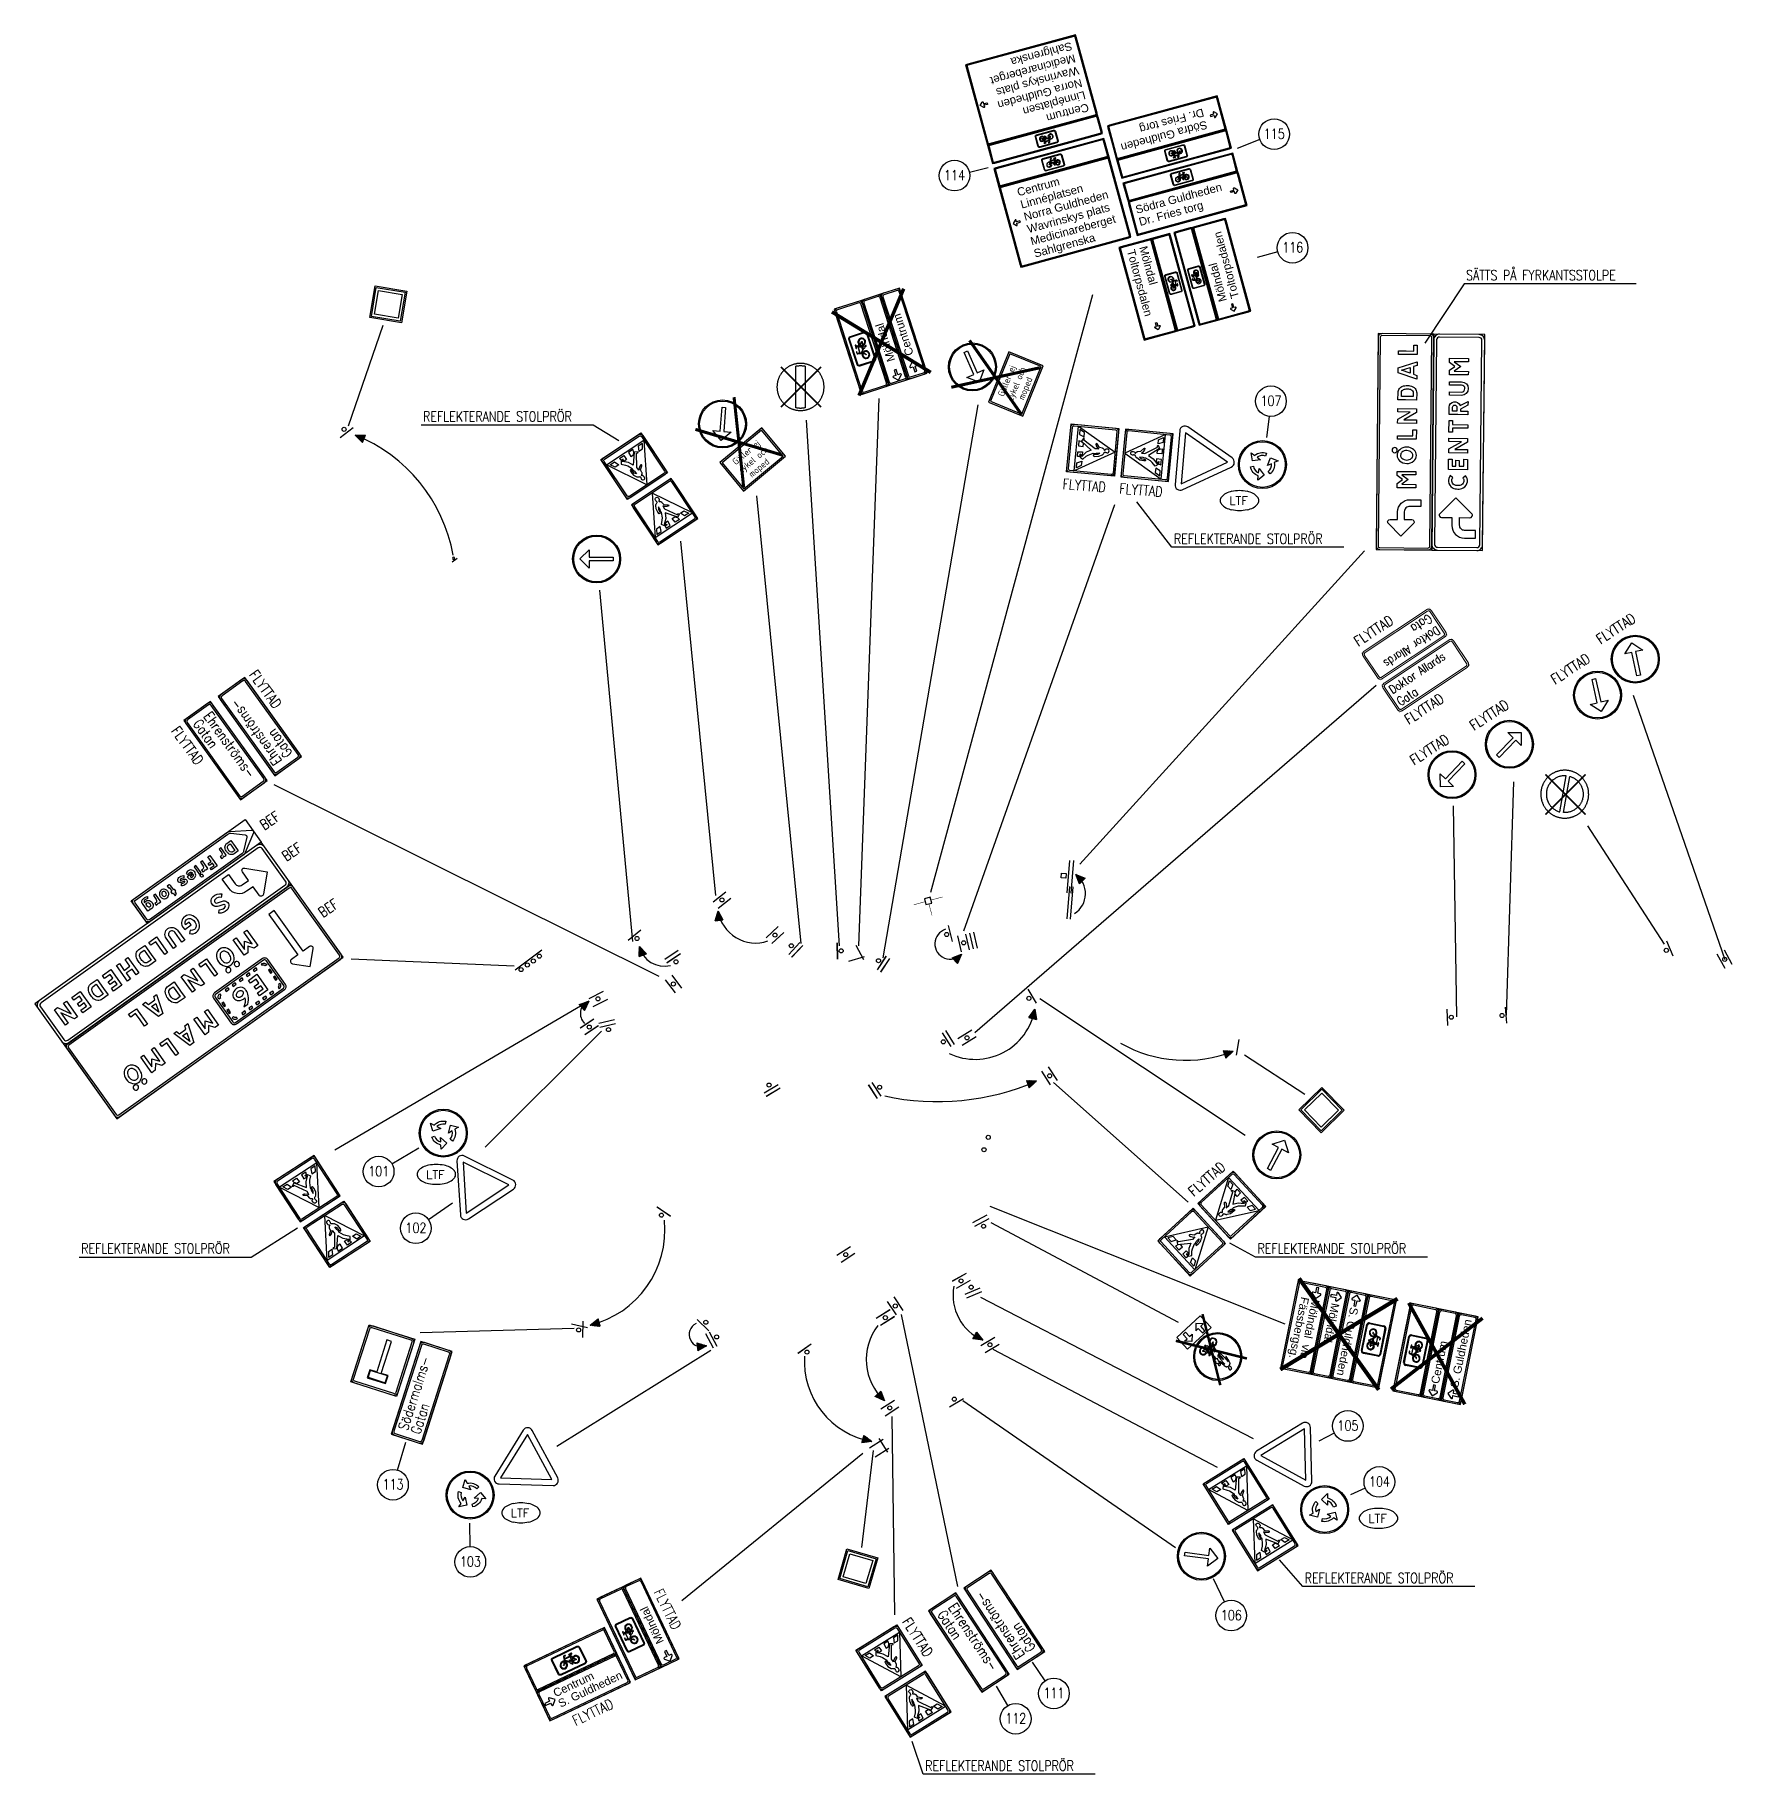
# Model space of a CAD drawing. Header units: metres. Extents: x 148128 to 148845, y 6395399 to 6395651.
# Drawn here: x 148128.3 to 148295.3, y 6395399.1 to 6395570.3 of the extents above; entities that cross this region are included whole.
import ezdxf
from ezdxf.enums import TextEntityAlignment as Align

# ---------------------------------------------------------------- set-up
doc = ezdxf.new("R2010")
doc.units = ezdxf.units.M
for name, color, linetype in [('M-BEF-SKYLTAR', 4, 'Continuous'), ('M-BEF-SKYLTAR-INMÄTT', 4, 'Continuous'), ('M-SKYLTAR', 3, 'Continuous')]:
    doc.layers.add(name, color=color, linetype=linetype)
doc.styles.add('ISO', font='iso.shx', dxfattribs={"height": 2.5})
doc.styles.add('ROMAND', font='romand')
doc.styles.add('SIMPLEX8', font='simplex.shx', dxfattribs={"width": 0.8})
doc.styles.add('TRAFIKAN', font='')
doc.styles.get('TRAFIKAN').set_extended_font_data('Swis721 BdOul BT')

msp = doc.modelspace()

# ---------------------------------------------------------------- texts
at = {"layer": 'M-BEF-SKYLTAR', "style": 'SIMPLEX8', "width": 0.8}
for s, rotation, p in [('FLYTTAD', 355.6323, (148229.4, 6395525.63)), ('FLYTTAD', 355.6323, (148234.99, 6395525.18)), ('FLYTTAD', 32.9979, (148258.53, 6395510.1)), ('FLYTTAD', 32.9979, (148282.37, 6395510.31)), ('FLYTTAD', 32.9979, (148277.89, 6395506.35)), ('FLYTTAD', 306, (148149.33, 6395507.34)), ('FLYTTAD', 32.9979, (148263.5, 6395502.41)), ('FLYTTAD', 32.9979, (148269.9, 6395501.81)), ('FLYTTAD', 306, (148141.65, 6395501.81)), ('FLYTTAD', 32.9979, (148264.02, 6395498.4)), ('BEF', 34.1546, (148150.87, 6395492.02)), ('BEF', 34.1546, (148153.04, 6395488.94)), ('BEF', 34.1546, (148156.63, 6395483.41)), ('FLYTTAD', 41, (148242.35, 6395455.95)), ('FLYTTAD', 296, (148189.17, 6395417.08)), ('FLYTTAD', 302.7361, (148213.59, 6395414.15)), ('FLYTTAD', 25.3332, (148181.49, 6395403.88))]:
    msp.add_text(s, height=1, rotation=rotation, dxfattribs=at).set_placement(p)
at = {"layer": 'M-SKYLTAR', "color": 1, "style": 'SIMPLEX8', "width": 0.8}
for s, p in [('SÄTTS PÅ FYRKANTSSTOLPE', (148269.13, 6395546.17)), ('REFLEKTERANDE STOLPRÖR', (148166.49, 6395532.27)), ('REFLEKTERANDE STOLPRÖR', (148240.38, 6395520.23)), ('REFLEKTERANDE STOLPRÖR', (148132.84, 6395450.37)), ('REFLEKTERANDE STOLPRÖR', (148248.6, 6395450.37)), ('REFLEKTERANDE STOLPRÖR', (148253.25, 6395417.95)), ('REFLEKTERANDE STOLPRÖR', (148215.9, 6395399.47))]:
    msp.add_text(s, height=1, dxfattribs=at).set_placement(p)
at = {"layer": 'M-SKYLTAR', "style": 'SIMPLEX8', "width": 0.8}
for s, p in [('Södermalms-', (148164.97, 6395432.9)), ('Gatan', (148166.19, 6395432.51))]:
    msp.add_text(s, height=1, rotation=72.3181, dxfattribs=at).set_placement(p)

# ---------------------------------------------------------------- blocks, each defined once
blk = doc.blocks.new('GMVSC3B')
at = {"flags": 128}
blk.add_lwpolyline([(-0.75, 0.75), (-0.75, -0.75), (0.75, -0.75), (0.75, 0.75)], close=True, dxfattribs=at)
at = {"const_width": 0.125, "flags": 128}
for points in [[(0, 0.75), (0, 3.67)], [(3.67, 0), (0.75, 0)], [(0, -3.67), (0, -0.75)]]:
    blk.add_lwpolyline(points, dxfattribs=at)
blk = doc.blocks.new('A$C66ED4772')
at = {"layer": 'M-SKYLTAR'}
for points in [[(-4.83, 1.95), (-0.16, -0.58, 0.57735), (0.59, -0.12), (0.45, 5.19, 0.57735), (-0.32, 5.61), (-4.85, 2.84, 0.57735)], [(2.99, -2.56), (2.71, -2.65, 0.245847), (2.13, -2.05), (2.13, -2.48), (1.55, -1.9), (2.12, -1.33), (2.13, -1.75, -0.26703)], [(0.98, -2.09), (1.19, -2.29, 0.245847), (0.97, -3.09), (1.34, -2.87), (1.13, -3.66), (0.34, -3.45), (0.71, -3.24, -0.26703)], [(1.57, -4.06), (1.64, -3.78, 0.245847), (2.45, -3.57), (2.08, -3.36), (2.87, -3.15), (3.07, -3.93), (2.71, -3.72, -0.26703)]]:
    blk.add_lwpolyline(points, format="xyb", close=True, dxfattribs=at)
blk.add_lwpolyline([(-4.43, 2.41), (0, 0), (-0.13, 5.04)], close=True, dxfattribs=at)
for radius in [2.36, 2.25]:
    blk.add_circle((1.85, -2.9), radius, dxfattribs=at)
blk = doc.blocks.new('A$C170A08DE')
for p, q in [((2.607, 1.717), (-1.407, -0.085)), ((3.249, 0.288), (2.607, 1.717)), ((2.465, 1.653), (-1.265, -0.021)), ((2.494, 1.587), (-1.235, -0.087)), ((3.119, 0.4), (2.605, 1.545)), ((2.947, 0.959), (2.671, 1.575)), ((-0.766, -1.514), (3.249, 0.288)), ((-0.653, -1.385), (3.077, 0.289)), ((-0.623, -1.45), (3.106, 0.224)), ((-1.407, -0.085), (-0.766, -1.514)), ((-1.343, -0.227), (-1.067, -0.843)), ((-1.278, -0.198), (-0.764, -1.342))]:
    blk.add_line(p, q)
blk.add_lwpolyline([(-1.987, 1.207), (-1.407, -0.085), (2.607, 1.717), (2.027, 3.009)], close=True)
for points in [[(-1.923, 1.065), (-1.471, 0.058, 0.414214), (-1.265, -0.021), (2.465, 1.653, 0.414214), (2.543, 1.859), (2.091, 2.866, 0.414214), (1.885, 2.945), (-1.845, 1.271, 0.414214)], [(-1.857, 1.094), (-1.405, 0.087, 0.414214), (-1.294, 0.045), (2.435, 1.719, 0.414214), (2.478, 1.83), (2.025, 2.837, 0.414214), (1.914, 2.879), (-1.815, 1.205, 0.414214)], [(0.391, 1.361), (0.422, 1.377, 0.906736), (0.753, 1.54), (0.761, 1.542, 0.433048), (0.5, 1.651, 0.116459), (0.43, 1.597), (0.344, 1.659), (0.344, 1.707), (0.383, 1.751, 0.804445), (0.362, 1.78, 0.009204), (0.239, 1.727, 0.801357), (0.243, 1.702, 0.02244), (0.323, 1.699), (0.323, 1.652), (0.017, 1.514), (0.015, 1.581, -0.669289), (0.031, 1.656), (0.031, 1.656), (0.068, 1.662), (0.078, 1.664), (0.075, 1.684), (0.065, 1.682), (0.027, 1.676), (0.027, 1.676, 0.606183), (-0.006, 1.571), (0.001, 1.396, 0.133919), (-0.1, 1.382), (-0.096, 1.374, 1.642915), (0.158, 1.166), (0.166, 1.164, 0.406999), (0.022, 1.392), (0.021, 1.422), (0.279, 1.344, 0.590091), (0.365, 1.293), (0.393, 1.262), (0.381, 1.257), (0.389, 1.238), (0.437, 1.26), (0.429, 1.278), (0.412, 1.271), (0.381, 1.307, 0.253943)], [(0.027, 1.263, -0.315235), (-0.019, 1.194, -1.002277), (-0.027, 1.213, 0.30119), (0.006, 1.259), (0.003, 1.357, 28.997439), (0.023, 1.352), (0.027, 1.263)], [(0.295, 1.428), (0.287, 1.447), (0.239, 1.425), (0.247, 1.407), (0.261, 1.413), (0.291, 1.378, 0.069255), (0.283, 1.365), (0.02, 1.444), (0.018, 1.492), (0.323, 1.629), (0.324, 1.399, 0.083293), (0.306, 1.392), (0.28, 1.422)], [(0.344, 1.633), (0.417, 1.58, 0.20929), (0.392, 1.427, 0.04961), (0.405, 1.391), (0.381, 1.379, 0.189784), (0.345, 1.4), (0.344, 1.628)], [(0.558, 1.479), (0.449, 1.558, 0.255727), (0.439, 1.409), (0.557, 1.472)], [(0.571, 1.495, -1.581382), (0.569, 1.455), (0.449, 1.391, 3.050549), (0.461, 1.574)], [(-0.586, -0.755), (-0.482, -0.483), (-0.754, -0.38, 0.668179), (-0.803, -0.431), (-0.752, -0.544), (-0.999, -0.655), (-0.955, -0.754), (-0.707, -0.643), (-0.656, -0.757, 0.668179)]]:
    blk.add_lwpolyline(points, format="xyb", close=True)
at = {"flags": 128}
for points in [[(-0.313, 0.776), (-0.609, 1.436, -0.414214), (-0.552, 1.585), (0.64, 2.12, -0.414214), (0.788, 2.063), (1.084, 1.404, -0.414214), (1.028, 1.255), (-0.164, 0.72, -0.414214)], [(-0.279, 0.792), (-0.575, 1.452, -0.414214), (-0.537, 1.551), (0.655, 2.086, -0.414214), (0.754, 2.048), (1.05, 1.388, -0.414214), (1.012, 1.289), (-0.179, 0.754, -0.414214)]]:
    blk.add_lwpolyline(points, format="xyb", close=True, dxfattribs=at)
for centre, radius, start, end in [((2.529, 1.511), 0.156, 24.17231, 114.17231), ((2.529, 1.511), 0.084, 24.17231, 114.17231), ((3.042, 0.366), 0.084, 294.17231, 24.17231), ((3.042, 0.366), 0.156, 294.17231, 24.17231), ((-1.201, -0.163), 0.156, 114.17231, 204.17231), ((-1.201, -0.163), 0.084, 114.17231, 204.17231), ((-0.687, -1.308), 0.156, 204.17231, 294.17231), ((-0.687, -1.308), 0.084, 204.17231, 294.17231)]:
    blk.add_arc(centre, radius, start, end)
at = {"char_height": 0.4, "attachment_point": 1, "rotation": 24.17231, "style": 'TRAFIKAN'}
for s, insert in [('Centrum', (-0.622, -0.001)), ('S. Guldheden', (-0.389, -0.523))]:
    blk.add_mtext_dynamic_manual_height_columns(s, width=5.21115, gutter_width=1, heights=[0], dxfattribs=dict(at, insert=insert))
blk = doc.blocks.new('A$C3EAD75E0')
for points in [[(1.143, -1.801), (2.035, -1.379), (0.153, 2.598), (-0.739, 2.176)], [(-0.137, -2.407), (1.143, -1.801), (-0.739, 2.176), (-2.019, 1.57)]]:
    blk.add_lwpolyline(points, close=True)
for points in [[(0.004, -2.34), (1.002, -1.868, 0.414214), (1.076, -1.66), (-0.673, 2.035, 0.414214), (-0.88, 2.109), (-1.878, 1.637, 0.414214), (-1.953, 1.429), (-0.204, -2.266, 0.414214)], [(-0.027, -2.275), (0.971, -1.803, 0.414214), (1.011, -1.691), (-0.738, 2.004, 0.414214), (-0.85, 2.044), (-1.847, 1.572, 0.414214), (-1.887, 1.46), (-0.139, -2.235, 0.414214)], [(1.284, -1.734), (1.894, -1.446, 0.414214), (1.968, -1.238), (0.219, 2.457, 0.414214), (0.012, 2.532), (-0.598, 2.243, 0.414214), (-0.673, 2.035), (1.076, -1.66, 0.414214)], [(1.253, -1.669), (1.863, -1.38, 0.414214), (1.903, -1.269), (0.154, 2.426, 0.414214), (0.042, 2.466), (-0.568, 2.178, 0.414214), (-0.608, 2.066), (1.141, -1.629, 0.414214)], [(-0.339, -0.032), (-0.355, -0.002, 0.906736), (-0.525, 0.326), (-0.528, 0.333, 0.433048), (-0.631, 0.071, 0.116459), (-0.576, 0.001), (-0.636, -0.086), (-0.684, -0.087), (-0.729, -0.049, 0.804445), (-0.757, -0.07, 0.009204), (-0.702, -0.191, 0.801357), (-0.677, -0.187, 0.02244), (-0.675, -0.107), (-0.628, -0.106), (-0.485, -0.409), (-0.551, -0.413, -0.669289), (-0.626, -0.398), (-0.626, -0.398), (-0.633, -0.361), (-0.635, -0.351), (-0.655, -0.355), (-0.653, -0.365), (-0.646, -0.402), (-0.646, -0.402, 0.606183), (-0.541, -0.433), (-0.366, -0.423, 0.133919), (-0.35, -0.523), (-0.342, -0.52, 1.642915), (-0.139, -0.261), (-0.137, -0.253, 0.406999), (-0.363, -0.402), (-0.393, -0.404), (-0.32, -0.145, 0.590091), (-0.27, -0.057), (-0.24, -0.029), (-0.235, -0.04), (-0.216, -0.031), (-0.238, 0.016), (-0.257, 0.007), (-0.249, -0.009), (-0.284, -0.041, 0.253943)], [(-0.476, 0.145, -1.581382), (-0.436, 0.144), (-0.37, 0.025, 3.050549), (-0.554, 0.033)], [(-0.46, 0.132), (-0.537, 0.021, 0.255727), (-0.388, 0.014), (-0.453, 0.132)], [(-0.61, -0.085), (-0.559, -0.01, 0.20929), (-0.405, -0.033, 0.04961), (-0.369, -0.019), (-0.356, -0.043, 0.189784), (-0.377, -0.08), (-0.605, -0.085)], [(-0.404, -0.13), (-0.423, -0.138), (-0.4, -0.186), (-0.382, -0.177), (-0.388, -0.164), (-0.354, -0.133, 0.069255), (-0.34, -0.141), (-0.415, -0.405), (-0.463, -0.408), (-0.606, -0.106), (-0.376, -0.1, 0.083293), (-0.368, -0.118), (-0.397, -0.144)], [(-0.234, -0.395, -0.315235), (-0.164, -0.438, -1.002277), (-0.182, -0.447, 0.30119), (-0.229, -0.415), (-0.327, -0.421, 28.997439), (-0.323, -0.4), (-0.234, -0.395)], [(1.31, -1.385), (1.584, -1.483), (1.681, -1.209, 0.668179), (1.629, -1.162), (1.517, -1.215), (1.401, -0.97), (1.303, -1.016), (1.419, -1.261), (1.306, -1.314, 0.668179)]]:
    blk.add_lwpolyline(points, format="xyb", close=True)
at = {"flags": 128}
for points in [[(0.26, -0.724), (-0.394, -1.034, -0.414214), (-0.544, -0.98), (-1.103, 0.201, -0.414214), (-1.049, 0.351), (-0.395, 0.66, -0.414214), (-0.246, 0.606), (0.313, -0.574, -0.414214)], [(0.244, -0.69), (-0.41, -1, -0.414214), (-0.51, -0.964), (-1.069, 0.217, -0.414214), (-1.033, 0.317), (-0.379, 0.626, -0.414214), (-0.279, 0.59), (0.279, -0.59, -0.414214)]]:
    blk.add_lwpolyline(points, format="xyb", close=True, dxfattribs=at)
at = {"insert": (0.93, -0.694), "char_height": 0.4, "attachment_point": 1, "rotation": 115.32856, "style": 'TRAFIKAN'}
blk.add_mtext_dynamic_manual_height_columns('Mölndal', width=5.21115, gutter_width=1, heights=[0], dxfattribs=at)
blk = doc.blocks.new('*U18')
for p, q in [((-0.4, 0.8), (-0.4, -0.8)), ((0.4, 0.8), (0.4, -0.8))]:
    blk.add_line(p, q)
blk.add_circle((0, 0), 0.2)
blk = doc.blocks.new('*U19')
blk.add_line((-0.4, 0.8), (-0.4, -0.8))
blk.add_circle((0, 0), 0.2)
blk = doc.blocks.new('Skyltnr')
at = {"color": 3, "transparency": 16777216}
blk.add_circle((0, 0), 1.51, dxfattribs=at)
at = {"color": 1, "transparency": 16777216, "style": 'SIMPLEX8', "width": 0.8}
blk.add_attdef('NR', text='', height=1, rotation=0, dxfattribs=at).set_placement((0.01, -0.46), align=Align.CENTER)
blk = doc.blocks.new('*U22')
for p, q in [((-1.2, 0.8), (-1.2, -0.8)), ((-0.8, 0.8), (-0.8, -0.8)), ((-0.4, 0.8), (-0.4, -0.8))]:
    blk.add_line(p, q)
blk.add_circle((0, 0), 0.2)
blk = doc.blocks.new('A$C51EF44D8')
at = {"layer": 'M-SKYLTAR'}
blk.add_lwpolyline([(-0.36, -0.65), (0.16, -1.15), (-1.12, -1.19), (-1.16, 0.09), (-0.63, -0.41), (0.99, 1.32), (1.25, 1.07)], close=True, dxfattribs=at)
for radius in [2.36, 2.25]:
    blk.add_circle((0, 0), radius, dxfattribs=at)
blk = doc.blocks.new('*U20')
for p, q in [((-0.8, 0.8), (-0.8, -0.8)), ((-0.4, 0.8), (-0.4, -0.8))]:
    blk.add_line(p, q)
blk.add_circle((0, 0), 0.2)
blk = doc.blocks.new('A$C05125DEB')
at = {"layer": 'M-SKYLTAR'}
for points in [[(0.119, 0.14), (1.719, -1.598), (3.457, 0.001), (1.858, 1.74)], [(1.635, 1.428), (0.977, -0.676), (3.128, -0.194)], [(1.673, 1.261), (1.842, 1.077), (1.737, 0.846), (1.593, 1.003)], [(1.981, 0.742), (2.052, 0.849), (2.221, 0.666), (2.059, 0.495), (1.957, 0.607)], [(2.374, 0.211), (2.407, 0.289), (2.479, 0.21), (2.586, 0.269), (2.417, 0.452), (2.234, 0.306), (2.348, 0.182), (2.393, 0.178)], [(2.956, -0.134), (2.788, 0.05), (2.548, -0.036), (2.693, -0.193)], [(-0.115, -0.083), (1.484, -1.821), (-0.254, -3.42), (-1.854, -1.682)], [(-1.525, -1.486), (0.626, -1.005), (-0.032, -3.109)], [(-1.361, -1.538), (-1.192, -1.722), (-0.953, -1.636), (-1.098, -1.479)], [(-0.87, -1.888), (-0.983, -1.949), (-0.814, -2.133), (-0.631, -1.987), (-0.733, -1.875)], [(-0.373, -2.324), (-0.454, -2.35), (-0.381, -2.428), (-0.449, -2.53), (-0.617, -2.346), (-0.456, -2.176), (-0.342, -2.3), (-0.342, -2.345)], [(-0.078, -2.933), (-0.247, -2.749), (-0.142, -2.518), (0.003, -2.675)]]:
    blk.add_lwpolyline(points, close=True, dxfattribs=at)
for points in [[(0.226, 0.024), (1.612, -1.482, 0.414214), (1.834, -1.491), (3.341, -0.105, 0.414214), (3.35, 0.117), (1.964, 1.624, 0.414214), (1.742, 1.633), (0.235, 0.247, 0.414214)], [(0.284, 0.078), (1.67, -1.429, 0.414214), (1.781, -1.433), (3.288, -0.047, 0.414214), (3.292, 0.064), (1.906, 1.571, 0.414214), (1.795, 1.575), (0.289, 0.189, 0.414214)], [(1.516, -0.403, -0.07968), (1.479, -0.392, 0.017152), (1.42, -0.368, 0.198416), (1.387, -0.366, 0.096523), (1.351, -0.391, 0.0442), (1.323, -0.434, -0.100027), (1.276, -0.479, -0.278479), (1.201, -0.479, -0.259025), (1.142, -0.4, -0.285135), (1.182, -0.331, 0.086785), (1.2, -0.316, -0.256438), (1.277, -0.273, -0.133973), (1.3, -0.287, 0.36253), (1.325, -0.294, 0.219716), (1.334, -0.28, 0.014621), (1.329, -0.213, -0.057331), (1.33, -0.176, -0.104873), (1.347, -0.144), (1.442, -0.023), (1.428, 0.181), (1.428, 0.183, -0.976671), (1.499, 0.19), (1.504, 0.145), (1.52, 0.143), (1.535, -0.008), (1.52, -0.06), (1.651, 0.045), (1.836, 0.722), (1.776, 0.763), (1.776, 0.81), (1.959, 0.748), (1.846, 0.113), (2.111, 0.179), (2.405, 0.153), (2.42, 0.176), (2.4, 0.212), (2.414, 0.246), (2.484, 0.171), (2.445, 0.015), (2.226, 0.022), (2.106, 0.01), (1.857, -0.068, -0.237041), (1.746, -0.148, 0.133567), (1.724, -0.161), (1.599, -0.27), (1.71, -0.253), (1.876, -0.141, -0.960248), (1.918, -0.199), (1.884, -0.226), (1.889, -0.235), (1.724, -0.357), (1.548, -0.4, -0.087978)], [(-0.009, -0.198), (1.377, -1.705, -0.414214), (1.368, -1.928), (-0.139, -3.314, -0.414214), (-0.361, -3.304), (-1.747, -1.798, -0.414214), (-1.738, -1.575), (-0.231, -0.189, -0.414214)], [(-0.067, -0.252), (1.319, -1.758, -0.414214), (1.315, -1.87), (-0.192, -3.256, -0.414214), (-0.303, -3.251), (-1.689, -1.745, -0.414214), (-1.685, -1.633), (-0.178, -0.247, -0.414214)], [(0.31, -1.519, 0.07968), (0.302, -1.482, -0.017152), (0.283, -1.421, -0.198416), (0.283, -1.388, -0.096523), (0.312, -1.354, -0.0442), (0.357, -1.33, 0.100027), (0.406, -1.287, 0.278479), (0.412, -1.212, 0.259025), (0.338, -1.146, 0.285135), (0.265, -1.18, -0.086785), (0.249, -1.197, 0.256438), (0.201, -1.271, 0.133973), (0.213, -1.294, -0.36253), (0.217, -1.32, -0.219716), (0.202, -1.328, -0.014621), (0.136, -1.318, 0.057331), (0.099, -1.316, 0.104873), (0.066, -1.329), (-0.063, -1.414), (-0.264, -1.383), (-0.267, -1.383, 0.976671), (-0.28, -1.453), (-0.235, -1.462), (-0.235, -1.478), (-0.085, -1.506), (-0.032, -1.495), (-0.147, -1.617), (-0.837, -1.745), (-0.874, -1.682), (-0.921, -1.678), (-0.874, -1.865), (-0.232, -1.806), (-0.319, -2.064), (-0.319, -2.359), (-0.343, -2.373), (-0.377, -2.35), (-0.412, -2.361), (-0.342, -2.437), (-0.184, -2.411), (-0.173, -2.192), (-0.151, -2.073), (-0.052, -1.831, 0.237041), (0.036, -1.728, -0.133567), (0.052, -1.706), (0.17, -1.592), (0.144, -1.7), (0.019, -1.857, 0.960248), (0.073, -1.904), (0.103, -1.872), (0.111, -1.878), (0.247, -1.723), (0.304, -1.552, 0.087978)]]:
    blk.add_lwpolyline(points, format="xyb", close=True, dxfattribs=at)
blk = doc.blocks.new('A$C2CAA603E')
for points in [[(0, 0), (5.47, -0.06), (5.69, 21.19), (0.22, 21.24)], [(5.47, -0.06), (10.47, -0.11), (10.69, 21.14), (5.69, 21.19)], [(2.96, 19.53), (3.71, 19.52), (3.71, 20.11), (4.05, 20.11), (4.04, 19.18), (2.19, 19.2), (2.2, 19.54)], [(2.18, 17.88), (4.03, 18.45), (4.03, 18.09), (3.69, 17.99), (3.68, 17.24), (4.02, 17.13), (4.01, 16.77), (2.18, 17.38)], [(3.35, 17.35), (2.5, 17.63), (3.35, 17.89)], [(9.08, 17.52), (9.07, 17.18), (7.23, 17.2), (7.23, 17.63), (7.76, 18), (7.24, 18.39), (7.24, 18.81), (9.09, 18.79), (9.09, 18.45), (7.69, 18.47), (8.33, 18), (7.68, 17.54)], [(2.12, 12.43), (2.13, 12.81), (3.36, 13.51), (2.14, 13.53), (2.14, 13.86), (3.98, 13.84), (3.98, 13.48), (2.72, 12.76), (3.97, 12.75), (3.97, 12.41)], [(7.51, 12.28), (9.02, 12.27), (9.02, 11.93), (7.51, 11.95), (7.51, 11.53), (7.17, 11.54), (7.18, 12.7), (7.52, 12.7)], [(2.87, 11.19), (3.62, 11.18), (3.63, 11.76), (3.96, 11.76), (3.95, 10.84), (2.11, 10.86), (2.11, 11.19)], [(7.15, 9.51), (7.15, 9.89), (8.39, 10.6), (7.16, 10.61), (7.16, 10.95), (9.01, 10.93), (9, 10.56), (7.74, 9.84), (9, 9.83), (8.99, 9.49)], [(7.13, 7.87), (7.14, 8.88), (7.48, 8.88), (7.47, 8.21), (7.84, 8.2), (7.85, 8.77), (8.18, 8.76), (8.18, 8.2), (8.64, 8.19), (8.65, 8.87), (8.99, 8.86), (8.98, 7.85)], [(3.91, 6.39), (3.9, 6.06), (2.06, 6.07), (2.06, 6.5), (2.59, 6.87), (2.07, 7.26), (2.08, 7.68), (3.92, 7.66), (3.92, 7.33), (2.52, 7.34), (3.16, 6.87), (2.52, 6.41)]]:
    blk.add_lwpolyline(points, close=True)
for points in [[(0.37, 0), (5.1, -0.05, 0.414214), (5.47, 0.31), (5.68, 20.82, 0.414214), (5.32, 21.19), (0.59, 21.24, 0.414214), (0.21, 20.87), (0, 0.37, 0.414214)], [(0.37, 0.18), (5.1, 0.13, 0.414214), (5.29, 0.31), (5.5, 20.82, 0.414214), (5.32, 21.01), (0.58, 21.05, 0.414214), (0.4, 20.87), (0.19, 0.37, 0.414214)], [(6.02, -0.06), (9.92, -0.1, 0.414214), (10.48, 0.45), (10.69, 20.58, 0.414214), (10.14, 21.14), (6.24, 21.18, 0.414214), (5.68, 20.63), (5.48, 0.5, 0.414214)], [(6.03, 0.22), (9.92, 0.18, 0.414214), (10.2, 0.45), (10.41, 20.59, 0.414214), (10.14, 20.86), (6.24, 20.9, 0.414214), (5.96, 20.63), (5.75, 0.49, 0.414214)], [(2.15, 14.72), (2.16, 15.43, -0.181102), (2.31, 15.85, -0.204724), (2.84, 16.11, -0.062992), (3.33, 16.11, -0.188976), (3.84, 15.83, -0.188976), (4, 15.41), (3.99, 14.7), (2.91, 14.71)], [(3.66, 15.04), (2.49, 15.05), (2.49, 15.43, -0.184923), (2.57, 15.63, -0.211264), (2.87, 15.78, -0.064681), (3.29, 15.78, -0.193162), (3.59, 15.61, -0.194432), (3.66, 15.41)], [(8.41, 16.17), (7.22, 16.18), (7.22, 16.51), (8.41, 16.5, -1), (8.4, 15.16), (7.21, 15.17), (7.21, 15.5), (8.4, 15.49, 1)], [(9.05, 14.57), (9.04, 14.19), (8.29, 13.81), (8.29, 13.6), (9.04, 13.6), (9.03, 13.26), (8.06, 13.27), (7.19, 13.28), (7.19, 14, -0.83831), (8.26, 14.17)], [(7.95, 13.61), (7.53, 13.61), (7.53, 13.99, -1), (7.95, 13.99)], [(2.08, 9.77, 1), (1.57, 9.78, 1)], [(3.72, 8.71, 0.212598), (3.96, 9.25, 0.212598), (3.73, 9.8, 0.181102), (3.02, 10.07, 0.181102), (2.32, 9.81, 0.212598), (2.07, 9.27, 0.212598), (2.3, 8.73, 0.181102), (3.01, 8.46, 0.181102)], [(2.54, 9.56, 0.210932), (2.41, 9.27, 0.210932), (2.53, 8.98, 0.180063), (3.01, 8.8, 0.180063), (3.49, 8.97, 0.210932), (3.62, 9.26, 0.210932), (3.5, 9.55, 0.180063), (3.02, 9.73, 0.180063)], [(7.3, 7.26, 0.204724), (7.11, 6.67, 0.228346), (7.52, 6.07, 0.125984), (8.04, 5.94, 0.125984), (8.58, 6.07, 0.251969), (8.98, 6.66, 0.204724), (8.8, 7.25), (8.54, 7.03, -0.206011), (8.64, 6.7, -0.252202), (8.42, 6.37, -0.127535), (8.04, 6.28, -0.125843), (7.68, 6.36, -0.220223), (7.44, 6.71, -0.199847), (7.55, 7.04)], [(1.2, 2.57, -0.668179), (1.37, 2.96), (2.11, 2.95), (2.12, 3.71, -0.414214), (3.33, 4.89), (4.41, 4.88), (4.41, 4.23), (3.32, 4.24, 0.414214), (2.77, 3.71), (2.77, 2.95), (3.51, 2.94, -0.668179), (3.67, 2.54), (2.42, 1.32)], [(7.86, 5.08), (6.29, 3.54, 0.668179), (6.44, 3.14), (7.46, 3.13), (7.46, 2.37, 0.414214), (8.69, 1.11), (9.78, 1.1), (9.78, 1.86), (8.7, 1.87, -0.414214), (8.22, 2.37), (8.22, 3.13), (9.24, 3.12, 0.668179), (9.41, 3.51)]]:
    blk.add_lwpolyline(points, format="xyb", close=True)
blk = doc.blocks.new('A$C7C2A6BFE')
for points in [[(-1.125, -1.102), (0, 0), (1.102, -1.125), (-0.023, -2.227)], [(-1.032, -1.103), (-0.001, -0.093), (1.009, -1.124), (-0.022, -2.134)], [(-0.846, -1.105), (-0.003, -0.278), (0.824, -1.122), (-0.02, -1.949)]]:
    blk.add_lwpolyline(points, close=True)
blk = doc.blocks.new('A$C075E6345')
at = {"layer": 'M-SKYLTAR'}
h = blk.add_hatch(dxfattribs=at)
h.set_pattern_fill('ANSI31', color=1, scale=0.01, angle=20)
h.paths.add_polyline_path([(0, 0), (0, -1), (0.71, -0.71)])
at = {"layer": 'M-SKYLTAR', "color": 1}
for p, q in [((0, -1), (0, 0)), ((0, 0), (0.71, -0.71)), ((0, -1), (0.71, -0.71))]:
    blk.add_line(p, q, dxfattribs=at)
blk = doc.blocks.new('*U28')
at = {"lineweight": 0, "const_width": 0.0127}
blk.add_lwpolyline([(0, 2.88), (0, 0), (7.18, 0), (7.18, 2.88), (0, 2.88)], close=True, dxfattribs=at)
at = {"lineweight": 0}
for points in [[(0, 2.56), (0, 0.32), (0, 0.32), (0, 0.29), (0.01, 0.25), (0.02, 0.22), (0.03, 0.19), (0.04, 0.16), (0.05, 0.14), (0.07, 0.11), (0.1, 0.09), (0.12, 0.07), (0.14, 0.05), (0.17, 0.04), (0.19, 0.03), (0.23, 0.01), (0.25, 0.01), (0.29, 0), (0.32, 0), (6.86, 0), (6.86, 0), (6.89, 0), (6.92, 0.01), (6.95, 0.01), (6.98, 0.03), (7.01, 0.04), (7.04, 0.05), (7.06, 0.07), (7.08, 0.09), (7.1, 0.11), (7.12, 0.14), (7.14, 0.16), (7.15, 0.19), (7.16, 0.22), (7.17, 0.25), (7.17, 0.29), (7.18, 0.32), (7.18, 2.56), (7.18, 2.56), (7.17, 2.6), (7.17, 2.63), (7.16, 2.66), (7.15, 2.69), (7.14, 2.72), (7.12, 2.74), (7.1, 2.77), (7.08, 2.79), (7.06, 2.81), (7.04, 2.83), (7.01, 2.84), (6.98, 2.86), (6.95, 2.87), (6.92, 2.87), (6.89, 2.88), (6.86, 2.88), (0.32, 2.88), (0.32, 2.88), (0.29, 2.88), (0.25, 2.87), (0.23, 2.87), (0.19, 2.86), (0.17, 2.84), (0.14, 2.83), (0.12, 2.81), (0.1, 2.79), (0.07, 2.77), (0.05, 2.74), (0.04, 2.72), (0.03, 2.69), (0.02, 2.66), (0.01, 2.63), (0, 2.6), (0, 2.56), (0, 2.56)], [(0.15, 2.56), (0.15, 0.32), (0.15, 0.32), (0.15, 0.28), (0.16, 0.25), (0.18, 0.22), (0.2, 0.2), (0.2, 0.2), (0.22, 0.17), (0.25, 0.16), (0.29, 0.15), (0.32, 0.15), (6.86, 0.15), (6.86, 0.15), (6.89, 0.15), (6.92, 0.16), (6.95, 0.17), (6.98, 0.2), (6.98, 0.2), (7, 0.22), (7.02, 0.25), (7.02, 0.28), (7.03, 0.32), (7.03, 2.56), (7.03, 2.56), (7.02, 2.6), (7.02, 2.63), (7, 2.66), (6.98, 2.68), (6.98, 2.68), (6.95, 2.71), (6.92, 2.72), (6.89, 2.73), (6.86, 2.74), (0.32, 2.74), (0.32, 2.74), (0.29, 2.73), (0.25, 2.72), (0.22, 2.71), (0.2, 2.68), (0.2, 2.68), (0.18, 2.66), (0.16, 2.63), (0.15, 2.6), (0.15, 2.56), (0.15, 2.56)]]:
    blk.add_lwpolyline(points, close=True, dxfattribs=at)
at = {"style": 'ISO'}
blk.add_attdef('Nr', text='', height=0.9, dxfattribs=at).set_placement((2.93, 3.11), align=Align.BOTTOM_CENTER)
at = {"style": 'SIMPLEX8', "width": 0.8}
for tag, p, height in [('text', (0.38, 1.66), 0.75), ('1', (0.38, 0.38), 0.8)]:
    blk.add_attdef(tag, p, '', height=height, dxfattribs=at)
blk = doc.blocks.new('*U29')
at = {"lineweight": 0, "const_width": 0.0127}
blk.add_lwpolyline([(0, 2.88), (0, 0), (7.42, 0), (7.42, 2.88), (0, 2.88)], close=True, dxfattribs=at)
at = {"lineweight": 0}
for points in [[(0, 2.56), (0, 0.32), (0, 0.32), (0, 0.29), (0.01, 0.25), (0.02, 0.22), (0.03, 0.19), (0.04, 0.16), (0.05, 0.14), (0.07, 0.11), (0.1, 0.09), (0.12, 0.07), (0.14, 0.05), (0.17, 0.04), (0.19, 0.03), (0.23, 0.01), (0.25, 0.01), (0.29, 0), (0.32, 0), (7.1, 0), (7.1, 0), (7.13, 0), (7.17, 0.01), (7.19, 0.01), (7.22, 0.03), (7.25, 0.04), (7.28, 0.05), (7.3, 0.07), (7.32, 0.09), (7.35, 0.11), (7.37, 0.14), (7.38, 0.16), (7.39, 0.19), (7.4, 0.22), (7.41, 0.25), (7.42, 0.29), (7.42, 0.32), (7.42, 2.56), (7.42, 2.56), (7.42, 2.6), (7.41, 2.63), (7.4, 2.66), (7.39, 2.69), (7.38, 2.72), (7.37, 2.74), (7.35, 2.77), (7.32, 2.79), (7.3, 2.81), (7.28, 2.83), (7.25, 2.84), (7.22, 2.86), (7.19, 2.87), (7.17, 2.87), (7.13, 2.88), (7.1, 2.88), (0.32, 2.88), (0.32, 2.88), (0.29, 2.88), (0.25, 2.87), (0.23, 2.87), (0.19, 2.86), (0.17, 2.84), (0.14, 2.83), (0.12, 2.81), (0.1, 2.79), (0.07, 2.77), (0.05, 2.74), (0.04, 2.72), (0.03, 2.69), (0.02, 2.66), (0.01, 2.63), (0, 2.6), (0, 2.56), (0, 2.56)], [(0.15, 2.56), (0.15, 0.32), (0.15, 0.32), (0.15, 0.28), (0.16, 0.25), (0.18, 0.22), (0.2, 0.2), (0.2, 0.2), (0.22, 0.17), (0.25, 0.16), (0.29, 0.15), (0.32, 0.15), (7.1, 0.15), (7.1, 0.15), (7.13, 0.15), (7.17, 0.16), (7.19, 0.17), (7.22, 0.2), (7.22, 0.2), (7.24, 0.22), (7.26, 0.25), (7.27, 0.28), (7.27, 0.32), (7.27, 2.56), (7.27, 2.56), (7.27, 2.6), (7.26, 2.63), (7.24, 2.66), (7.22, 2.68), (7.22, 2.68), (7.19, 2.71), (7.17, 2.72), (7.13, 2.73), (7.1, 2.74), (0.32, 2.74), (0.32, 2.74), (0.29, 2.73), (0.25, 2.72), (0.22, 2.71), (0.2, 2.68), (0.2, 2.68), (0.18, 2.66), (0.16, 2.63), (0.15, 2.6), (0.15, 2.56), (0.15, 2.56)]]:
    blk.add_lwpolyline(points, close=True, dxfattribs=at)
at = {"style": 'ISO'}
blk.add_attdef('Nr', text='', height=0.9, dxfattribs=at).set_placement((2.93, 3.11), align=Align.BOTTOM_CENTER)
at = {"style": 'SIMPLEX8', "width": 0.8}
for tag, p, height in [('text', (0.38, 1.66), 0.75), ('1', (0.38, 0.38), 0.8)]:
    blk.add_attdef(tag, p, '', height=height, dxfattribs=at)
blk = doc.blocks.new('A$C0FEB2451')
at = {"layer": 'M-SKYLTAR'}
for points in [[(4.92, -5.4), (7.83, -3.98), (3.64, 4.64), (0.73, 3.22), (4.92, -5.4)], [(5.24, -5.24), (7.51, -4.14), (7.51, -4.14), (7.54, -4.12), (7.57, -4.1), (7.6, -4.08), (7.62, -4.05), (7.64, -4.02), (7.66, -4), (7.68, -3.96), (7.69, -3.93), (7.7, -3.9), (7.71, -3.87), (7.71, -3.83), (7.71, -3.8), (7.71, -3.76), (7.7, -3.73), (7.69, -3.69), (7.67, -3.66), (3.8, 4.31), (3.8, 4.31), (3.79, 4.35), (3.76, 4.38), (3.74, 4.4), (3.72, 4.42), (3.69, 4.45), (3.66, 4.47), (3.63, 4.48), (3.6, 4.49), (3.57, 4.51), (3.53, 4.51), (3.5, 4.52), (3.46, 4.52), (3.43, 4.51), (3.39, 4.5), (3.36, 4.49), (3.32, 4.48), (1.05, 3.38), (1.05, 3.38), (1.02, 3.36), (0.99, 3.34), (0.96, 3.31), (0.94, 3.29), (0.92, 3.26), (0.9, 3.23), (0.88, 3.2), (0.87, 3.17), (0.86, 3.14), (0.85, 3.11), (0.85, 3.07), (0.85, 3.03), (0.85, 3), (0.86, 2.97), (0.87, 2.93), (0.89, 2.9), (4.76, -5.08), (4.76, -5.08), (4.77, -5.11), (4.8, -5.14), (4.82, -5.16), (4.84, -5.19), (4.87, -5.21), (4.9, -5.23), (4.93, -5.25), (4.96, -5.26), (4.99, -5.27), (5.03, -5.27), (5.06, -5.28), (5.1, -5.28), (5.13, -5.27), (5.17, -5.27), (5.2, -5.25), (5.24, -5.24), (5.24, -5.24)], [(5.16, -5.09), (7.44, -3.99), (7.44, -3.99), (7.47, -3.97), (7.5, -3.94), (7.52, -3.91), (7.54, -3.88), (7.54, -3.88), (7.55, -3.84), (7.55, -3.8), (7.54, -3.77), (7.53, -3.73), (3.65, 4.24), (3.65, 4.24), (3.63, 4.27), (3.61, 4.3), (3.58, 4.32), (3.54, 4.34), (3.54, 4.34), (3.51, 4.35), (3.47, 4.35), (3.43, 4.34), (3.4, 4.33), (1.12, 3.23), (1.12, 3.23), (1.09, 3.2), (1.06, 3.18), (1.04, 3.15), (1.03, 3.12), (1.03, 3.12), (1.02, 3.08), (1.01, 3.04), (1.02, 3), (1.03, 2.97), (4.91, -5.01), (4.91, -5.01), (4.93, -5.04), (4.95, -5.06), (4.98, -5.09), (5.02, -5.1), (5.02, -5.1), (5.05, -5.11), (5.09, -5.11), (5.13, -5.11), (5.16, -5.09), (5.16, -5.09)], [(-0.1, 2.87), (-3.01, 1.46), (1.17, -7.16), (4.09, -5.74), (-0.1, 2.87)], [(-0.42, 2.72), (-2.69, 1.61), (-2.69, 1.61), (-2.72, 1.6), (-2.75, 1.58), (-2.78, 1.55), (-2.8, 1.53), (-2.83, 1.5), (-2.84, 1.47), (-2.86, 1.44), (-2.87, 1.41), (-2.88, 1.38), (-2.89, 1.34), (-2.89, 1.31), (-2.89, 1.28), (-2.89, 1.24), (-2.88, 1.21), (-2.87, 1.17), (-2.86, 1.14), (1.02, -6.84), (1.02, -6.84), (1.03, -6.87), (1.06, -6.9), (1.08, -6.93), (1.1, -6.95), (1.13, -6.97), (1.16, -6.99), (1.19, -7), (1.22, -7.02), (1.25, -7.03), (1.29, -7.04), (1.32, -7.04), (1.36, -7.04), (1.39, -7.03), (1.43, -7.03), (1.46, -7.02), (1.5, -7), (3.77, -5.9), (3.77, -5.9), (3.8, -5.88), (3.83, -5.86), (3.86, -5.84), (3.88, -5.81), (3.9, -5.79), (3.92, -5.76), (3.94, -5.73), (3.95, -5.69), (3.96, -5.66), (3.97, -5.63), (3.97, -5.59), (3.97, -5.56), (3.97, -5.52), (3.96, -5.49), (3.95, -5.45), (3.93, -5.42), (0.06, 2.55), (0.06, 2.55), (0.04, 2.59), (0.02, 2.62), (0, 2.64), (-0.02, 2.67), (-0.05, 2.69), (-0.08, 2.71), (-0.11, 2.72), (-0.14, 2.73), (-0.18, 2.75), (-0.21, 2.75), (-0.24, 2.76), (-0.28, 2.75), (-0.31, 2.75), (-0.35, 2.74), (-0.38, 2.73), (-0.42, 2.72), (-0.42, 2.72)], [(-0.34, 2.57), (-2.62, 1.47), (-2.62, 1.47), (-2.65, 1.44), (-2.68, 1.42), (-2.7, 1.39), (-2.72, 1.36), (-2.72, 1.36), (-2.73, 1.32), (-2.73, 1.28), (-2.72, 1.24), (-2.71, 1.21), (1.16, -6.76), (1.16, -6.76), (1.19, -6.8), (1.21, -6.82), (1.24, -6.85), (1.28, -6.86), (1.28, -6.86), (1.31, -6.87), (1.35, -6.87), (1.39, -6.87), (1.42, -6.85), (3.7, -5.75), (3.7, -5.75), (3.73, -5.73), (3.76, -5.7), (3.78, -5.67), (3.79, -5.64), (3.79, -5.64), (3.8, -5.6), (3.8, -5.56), (3.8, -5.53), (3.78, -5.49), (-0.09, 2.48), (-0.09, 2.48), (-0.11, 2.51), (-0.13, 2.54), (-0.16, 2.56), (-0.2, 2.58), (-0.2, 2.58), (-0.23, 2.59), (-0.27, 2.59), (-0.31, 2.58), (-0.34, 2.57), (-0.34, 2.57)]]:
    blk.add_lwpolyline(points, close=True, dxfattribs=at)
at = {"layer": 'M-SKYLTAR', "style": 'SIMPLEX8', "width": 0.8}
for s, rotation, p in [('Ehrenströms-', 295.9845, (-1.06, 1.55)), ('Ehrenströms-', 115.9845, (5.88, -4.08)), ('Gatan', 295.9845, (-2.22, 0.99)), ('Gatan', 115.9845, (7.04, -3.52))]:
    blk.add_text(s, height=1, rotation=rotation, dxfattribs=at).set_placement(p)
blk = doc.blocks.new('*U21')
for points in [[(0.19, 9.33), (0.19, 7.44), (11.42, 7.44), (11.42, 9.33)], [(0.19, 7.44), (0.19, -0.75), (11.42, -0.75), (11.42, 7.44)]]:
    blk.add_lwpolyline(points, close=True)
for points in [[(0.19, 9.12), (0.19, 7.65, 0.414214), (0.4, 7.44), (11.21, 7.44, 0.414214), (11.42, 7.65), (11.42, 9.12, 0.414214), (11.21, 9.33), (0.4, 9.33, 0.414214)], [(0.29, 9.12), (0.29, 7.65, 0.414214), (0.4, 7.54), (11.21, 7.54, 0.414214), (11.32, 7.65), (11.32, 9.12, 0.414214), (11.21, 9.24), (0.4, 9.24, 0.414214)], [(6.12, 8.22), (6.17, 8.22, 0.906736), (6.66, 8.24), (6.67, 8.24, 0.433048), (6.41, 8.51, 0.116459), (6.3, 8.49), (6.23, 8.61), (6.25, 8.67), (6.33, 8.7, 0.804445), (6.32, 8.75, 0.009204), (6.14, 8.75, 0.801357), (6.13, 8.72, 0.02244), (6.22, 8.67), (6.2, 8.61), (5.75, 8.61), (5.79, 8.7, -0.669289), (5.85, 8.78), (5.85, 8.78), (5.89, 8.76), (5.91, 8.76), (5.91, 8.79), (5.9, 8.79), (5.85, 8.8), (5.85, 8.8, 0.606183), (5.76, 8.69), (5.67, 8.48, 0.133919), (5.54, 8.51), (5.54, 8.5, 1.642915), (5.73, 8.11), (5.74, 8.1, 0.406999), (5.69, 8.46), (5.71, 8.5), (5.98, 8.26, 0.590091), (6.05, 8.15), (6.07, 8.1), (6.05, 8.1), (6.05, 8.07), (6.12, 8.07), (6.12, 8.1), (6.1, 8.1), (6.08, 8.16, 0.253943)], [(6.04, 8.36), (6.04, 8.38), (5.97, 8.38), (5.97, 8.36), (5.99, 8.36), (6.01, 8.3, 0.069255), (5.99, 8.29), (5.72, 8.53), (5.74, 8.58), (6.19, 8.58), (6.06, 8.3, 0.083293), (6.04, 8.31), (6.02, 8.36)], [(6.21, 8.58), (6.27, 8.47, 0.20929), (6.16, 8.3, 0.04961), (6.16, 8.25), (6.12, 8.25, 0.189784), (6.09, 8.29), (6.21, 8.57)], [(0.19, 7.24), (0.19, -0.54, 0.414214), (0.4, -0.75), (11.21, -0.75, 0.414214), (11.42, -0.54), (11.42, 7.24, 0.414214), (11.21, 7.44), (0.4, 7.44, 0.414214)], [(0.29, 7.24), (0.29, -0.54, 0.414214), (0.4, -0.65), (11.21, -0.65, 0.414214), (11.32, -0.54), (11.32, 7.24, 0.414214), (11.21, 7.35), (0.4, 7.35, 0.414214)], [(5.63, 8.3, -0.315235), (5.53, 8.24, -1.002277), (5.53, 8.27, 0.30119), (5.6, 8.31), (5.65, 8.43, 28.997439), (5.67, 8.41), (5.63, 8.3)], [(6.41, 8.29, -1.581382), (6.39, 8.24), (6.21, 8.23, 3.050549), (6.32, 8.44)], [(6.39, 8.27), (6.3, 8.43, 0.255727), (6.21, 8.25), (6.39, 8.27)], [(0.86, 3.88), (0.58, 3.61), (0.86, 3.34, 0.668179), (0.95, 3.37), (0.95, 3.54), (1.31, 3.54), (1.31, 3.68), (0.95, 3.68), (0.95, 3.85, 0.668179)]]:
    blk.add_lwpolyline(points, format="xyb", close=True)
at = {"flags": 128}
for points in [[(4.95, 7.89), (4.95, 8.86, -0.414214), (5.1, 9.01), (6.84, 9.01, -0.414214), (6.99, 8.86), (6.99, 7.89, -0.414214), (6.84, 7.74), (5.1, 7.74, -0.414214)], [(5, 7.89), (5, 8.86, -0.414214), (5.1, 8.96), (6.84, 8.96, -0.414214), (6.94, 8.86), (6.94, 7.89, -0.414214), (6.84, 7.79), (5.1, 7.79, -0.414214)]]:
    blk.add_lwpolyline(points, format="xyb", close=True, dxfattribs=at)
at = {"style": 'TRAFIKAN'}
for tag, p in [('1', (1.79, 6.05)), ('2', (1.79, 4.8)), ('3', (1.79, 3.55)), ('4', (1.79, 2.3)), ('5', (1.79, 1.05)), ('6', (1.79, -0.2))]:
    blk.add_attdef(tag, p, '', height=0.8, dxfattribs=at)
blk = doc.blocks.new('*U30')
for points in [[(1.27, 9.33), (1.27, 7.44), (10.72, 7.44), (10.72, 9.33)], [(1.27, 7.44), (1.27, 4.13), (10.72, 4.13), (10.72, 7.44)]]:
    blk.add_lwpolyline(points, close=True)
for points in [[(1.27, 9.12), (1.27, 7.65, 0.414214), (1.48, 7.44), (10.51, 7.44, 0.414214), (10.72, 7.65), (10.72, 9.12, 0.414214), (10.51, 9.33), (1.48, 9.33, 0.414214)], [(1.37, 9.12), (1.37, 7.65, 0.414214), (1.48, 7.54), (10.51, 7.54, 0.414214), (10.62, 7.65), (10.62, 9.12, 0.414214), (10.51, 9.24), (1.48, 9.24, 0.414214)], [(6.24, 8.22), (6.28, 8.22, 0.906736), (6.77, 8.24), (6.79, 8.24, 0.433048), (6.53, 8.51, 0.116459), (6.41, 8.49), (6.34, 8.61), (6.37, 8.67), (6.44, 8.7, 0.804445), (6.43, 8.75, 0.009204), (6.25, 8.75, 0.801357), (6.24, 8.72, 0.02244), (6.34, 8.67), (6.31, 8.61), (5.87, 8.61), (5.9, 8.7, -0.669289), (5.96, 8.78), (5.96, 8.78), (6.01, 8.76), (6.02, 8.76), (6.03, 8.79), (6.02, 8.79), (5.97, 8.8), (5.97, 8.8, 0.606183), (5.87, 8.69), (5.78, 8.48, 0.133919), (5.65, 8.51), (5.65, 8.5, 1.642915), (5.85, 8.11), (5.86, 8.1, 0.406999), (5.81, 8.46), (5.82, 8.5), (6.09, 8.26, 0.590091), (6.17, 8.15), (6.18, 8.1), (6.17, 8.1), (6.17, 8.07), (6.24, 8.07), (6.24, 8.1), (6.21, 8.1), (6.2, 8.16, 0.253943)], [(6.16, 8.36), (6.16, 8.38), (6.09, 8.38), (6.09, 8.36), (6.11, 8.36), (6.12, 8.3, 0.069255), (6.11, 8.29), (5.83, 8.53), (5.86, 8.58), (6.3, 8.58), (6.18, 8.3, 0.083293), (6.15, 8.31), (6.14, 8.36)], [(6.33, 8.58), (6.39, 8.47, 0.20929), (6.27, 8.3, 0.04961), (6.27, 8.25), (6.23, 8.25, 0.189784), (6.2, 8.29), (6.33, 8.57)], [(1.27, 7.24), (1.27, 4.34, 0.414214), (1.48, 4.13), (10.51, 4.13, 0.414214), (10.72, 4.34), (10.72, 7.24, 0.414214), (10.51, 7.44), (1.48, 7.44, 0.414214)], [(1.37, 7.24), (1.37, 4.34, 0.414214), (1.48, 4.23), (10.51, 4.23, 0.414214), (10.62, 4.34), (10.62, 7.24, 0.414214), (10.51, 7.35), (1.48, 7.35, 0.414214)], [(5.74, 8.3, -0.315235), (5.65, 8.24, -1.002277), (5.65, 8.27, 0.30119), (5.71, 8.31), (5.76, 8.43, 28.997439), (5.79, 8.41), (5.74, 8.3)], [(6.53, 8.29, -1.581382), (6.5, 8.24), (6.32, 8.23, 3.050549), (6.44, 8.44)], [(6.5, 8.27), (6.41, 8.43, 0.255727), (6.32, 8.25), (6.5, 8.27)], [(9.83, 6.01), (10.11, 5.73), (9.83, 5.46, -0.668179), (9.75, 5.49), (9.75, 5.66), (9.39, 5.66), (9.39, 5.8), (9.75, 5.8), (9.75, 5.97, -0.668179)]]:
    blk.add_lwpolyline(points, format="xyb", close=True)
at = {"flags": 128}
for points in [[(5.06, 7.89), (5.06, 8.86, -0.414214), (5.21, 9.01), (6.95, 9.01, -0.414214), (7.1, 8.86), (7.1, 7.89, -0.414214), (6.95, 7.74), (5.21, 7.74, -0.414214)], [(5.11, 7.89), (5.11, 8.86, -0.414214), (5.21, 8.96), (6.95, 8.96, -0.414214), (7.05, 8.86), (7.05, 7.89, -0.414214), (6.95, 7.79), (5.21, 7.79, -0.414214)]]:
    blk.add_lwpolyline(points, format="xyb", close=True, dxfattribs=at)
at = {"style": 'TRAFIKAN'}
for tag, p in [('1', (1.79, 6.05)), ('2', (1.79, 4.8)), ('3', (1.79, 3.55)), ('4', (1.79, 2.3)), ('5', (1.79, 1.05)), ('6', (1.79, -0.2))]:
    blk.add_attdef(tag, p, '', height=0.8, dxfattribs=at)
blk = doc.blocks.new('*U25')
for points in [[(1.27, 9.33), (1.27, 7.44), (12.47, 7.44), (12.47, 9.33)], [(1.27, 7.44), (1.27, 4), (12.47, 4), (12.47, 7.44)]]:
    blk.add_lwpolyline(points, close=True)
for points in [[(1.27, 9.12), (1.27, 7.65, 0.414214), (1.48, 7.44), (12.26, 7.44, 0.414214), (12.47, 7.65), (12.47, 9.12, 0.414214), (12.26, 9.33), (1.48, 9.33, 0.414214)], [(1.37, 9.12), (1.37, 7.65, 0.414214), (1.48, 7.54), (12.26, 7.54, 0.414214), (12.37, 7.65), (12.37, 9.12, 0.414214), (12.26, 9.24), (1.48, 9.24, 0.414214)], [(7.17, 8.22), (7.22, 8.22, 0.906736), (7.71, 8.24), (7.72, 8.24, 0.433048), (7.46, 8.51, 0.116459), (7.35, 8.49), (7.28, 8.61), (7.3, 8.67), (7.38, 8.7, 0.804445), (7.37, 8.75, 0.009204), (7.19, 8.75, 0.801357), (7.18, 8.72, 0.02244), (7.28, 8.67), (7.25, 8.61), (6.8, 8.61), (6.84, 8.7, -0.669289), (6.9, 8.78), (6.9, 8.78), (6.94, 8.76), (6.96, 8.76), (6.96, 8.79), (6.95, 8.79), (6.9, 8.8), (6.9, 8.8, 0.606183), (6.81, 8.69), (6.72, 8.48, 0.133919), (6.59, 8.51), (6.59, 8.5, 1.642915), (6.78, 8.11), (6.79, 8.1, 0.406999), (6.74, 8.46), (6.76, 8.5), (7.03, 8.26, 0.590091), (7.1, 8.15), (7.12, 8.1), (7.1, 8.1), (7.1, 8.07), (7.17, 8.07), (7.17, 8.1), (7.15, 8.1), (7.13, 8.16, 0.253943)], [(7.09, 8.36), (7.09, 8.38), (7.02, 8.38), (7.02, 8.36), (7.04, 8.36), (7.06, 8.3, 0.069255), (7.04, 8.29), (6.77, 8.53), (6.79, 8.58), (7.24, 8.58), (7.11, 8.3, 0.083293), (7.09, 8.31), (7.07, 8.36)], [(7.26, 8.58), (7.32, 8.47, 0.20929), (7.21, 8.3, 0.04961), (7.21, 8.25), (7.17, 8.25, 0.189784), (7.14, 8.29), (7.26, 8.57)], [(1.27, 7.24), (1.27, 4.21, 0.414214), (1.48, 4), (12.26, 4, 0.414214), (12.47, 4.21), (12.47, 7.24, 0.414214), (12.26, 7.44), (1.48, 7.44, 0.414214)], [(1.37, 7.24), (1.37, 4.21, 0.414214), (1.48, 4.1), (12.26, 4.1, 0.414214), (12.37, 4.21), (12.37, 7.24, 0.414214), (12.26, 7.35), (1.48, 7.35, 0.414214)], [(6.68, 8.3, -0.315235), (6.58, 8.24, -1.002277), (6.58, 8.27, 0.30119), (6.65, 8.31), (6.7, 8.43, 28.997439), (6.72, 8.41), (6.68, 8.3)], [(7.47, 8.29, -1.581382), (7.44, 8.24), (7.26, 8.23, 3.050549), (7.37, 8.44)], [(7.44, 8.27), (7.35, 8.43, 0.255727), (7.26, 8.25), (7.44, 8.27)], [(11.72, 5.99), (11.99, 5.71), (11.72, 5.44, -0.668179), (11.63, 5.48), (11.63, 5.64), (11.27, 5.64), (11.27, 5.79), (11.63, 5.79), (11.63, 5.95, -0.668179)]]:
    blk.add_lwpolyline(points, format="xyb", close=True)
at = {"flags": 128}
for points in [[(6, 7.89), (6, 8.86, -0.414214), (6.15, 9.01), (7.89, 9.01, -0.414214), (8.04, 8.86), (8.04, 7.89, -0.414214), (7.89, 7.74), (6.15, 7.74, -0.414214)], [(6.05, 7.89), (6.05, 8.86, -0.414214), (6.15, 8.96), (7.89, 8.96, -0.414214), (7.99, 8.86), (7.99, 7.89, -0.414214), (7.89, 7.79), (6.15, 7.79, -0.414214)]]:
    blk.add_lwpolyline(points, format="xyb", close=True, dxfattribs=at)
at = {"style": 'TRAFIKAN'}
for tag, p in [('1', (1.79, 6.05)), ('2', (1.79, 4.8)), ('3', (1.79, 3.55)), ('4', (1.79, 2.3)), ('5', (1.79, 1.05)), ('6', (1.79, -0.2))]:
    blk.add_attdef(tag, p, '', height=0.8, dxfattribs=at)
blk = doc.blocks.new('*U31')
for points in [[(0.16, 9.33), (0.16, 7.44), (9.62, 7.44), (9.62, 9.33)], [(0.16, 7.44), (0.16, 4.06), (9.62, 4.06), (9.62, 7.44)]]:
    blk.add_lwpolyline(points, close=True)
for points in [[(0.16, 9.12), (0.16, 7.65, 0.414214), (0.36, 7.44), (9.41, 7.44, 0.414214), (9.62, 7.65), (9.62, 9.12, 0.414214), (9.41, 9.33), (0.36, 9.33, 0.414214)], [(0.25, 9.12), (0.25, 7.65, 0.414214), (0.36, 7.54), (9.41, 7.54, 0.414214), (9.52, 7.65), (9.52, 9.12, 0.414214), (9.41, 9.24), (0.36, 9.24, 0.414214)], [(4.95, 8.22), (4.99, 8.22, 0.906736), (5.48, 8.24), (5.49, 8.23, 0.433048), (5.24, 8.51, 0.116459), (5.12, 8.48), (5.05, 8.6), (5.08, 8.66), (5.15, 8.7, 0.804445), (5.14, 8.74, 0.009204), (4.96, 8.74, 0.801357), (4.95, 8.71, 0.02244), (5.05, 8.66), (5.02, 8.61), (4.58, 8.61), (4.61, 8.69, -0.669289), (4.67, 8.77), (4.67, 8.77), (4.72, 8.76), (4.73, 8.75), (4.74, 8.78), (4.72, 8.78), (4.68, 8.8), (4.68, 8.8, 0.606183), (4.58, 8.69), (4.49, 8.47, 0.133919), (4.36, 8.51), (4.36, 8.5, 1.642915), (4.56, 8.1), (4.57, 8.1, 0.406999), (4.51, 8.46), (4.53, 8.49), (4.8, 8.26, 0.590091), (4.88, 8.15), (4.89, 8.09), (4.88, 8.09), (4.88, 8.07), (4.95, 8.07), (4.95, 8.09), (4.92, 8.09), (4.9, 8.15, 0.253943)], [(4.87, 8.35), (4.87, 8.38), (4.8, 8.38), (4.8, 8.35), (4.82, 8.35), (4.83, 8.29, 0.069255), (4.82, 8.28), (4.54, 8.52), (4.56, 8.58), (5.01, 8.58), (4.89, 8.3, 0.083293), (4.86, 8.3), (4.84, 8.35)], [(5.04, 8.57), (5.1, 8.47, 0.20929), (4.98, 8.3, 0.04961), (4.98, 8.24), (4.94, 8.24, 0.189784), (4.91, 8.29), (5.03, 8.57)], [(0.16, 7.24), (0.16, 4.27, 0.414214), (0.36, 4.06), (9.41, 4.06, 0.414214), (9.62, 4.27), (9.62, 7.24, 0.414214), (9.41, 7.44), (0.36, 7.44, 0.414214)], [(0.25, 7.24), (0.25, 4.27, 0.414214), (0.36, 4.16), (9.41, 4.16, 0.414214), (9.52, 4.27), (9.52, 7.24, 0.414214), (9.41, 7.35), (0.36, 7.35, 0.414214)], [(4.45, 8.3, -0.315235), (4.36, 8.24, -1.002277), (4.36, 8.26, 0.30119), (4.42, 8.3), (4.47, 8.42, 28.997439), (4.49, 8.41), (4.45, 8.3)], [(5.24, 8.28, -1.581382), (5.21, 8.23), (5.03, 8.22, 3.050549), (5.15, 8.44)], [(5.21, 8.27), (5.12, 8.42, 0.255727), (5.03, 8.25), (5.21, 8.26)], [(0.86, 5.93), (0.58, 5.66), (0.86, 5.38, 0.668179), (0.94, 5.42), (0.94, 5.59), (1.31, 5.59), (1.31, 5.73), (0.94, 5.73), (0.94, 5.9, 0.668179)]]:
    blk.add_lwpolyline(points, format="xyb", close=True)
at = {"flags": 128}
for points in [[(3.77, 7.89), (3.77, 8.85, -0.414214), (3.92, 9), (5.66, 9, -0.414214), (5.81, 8.85), (5.81, 7.89, -0.414214), (5.66, 7.74), (3.92, 7.74, -0.414214)], [(3.82, 7.89), (3.82, 8.85, -0.414214), (3.92, 8.95), (5.66, 8.95, -0.414214), (5.76, 8.85), (5.76, 7.89, -0.414214), (5.66, 7.79), (3.92, 7.79, -0.414214)]]:
    blk.add_lwpolyline(points, format="xyb", close=True, dxfattribs=at)
at = {"style": 'TRAFIKAN'}
for tag, p in [('1', (1.79, 6.05)), ('2', (1.79, 4.8)), ('3', (1.79, 3.55)), ('4', (1.79, 2.3)), ('5', (1.79, 1.05)), ('6', (1.79, -0.2))]:
    blk.add_attdef(tag, p, '', height=0.8, dxfattribs=at)
blk = doc.blocks.new('*U23')
for points in [[(0.1, 9.33), (0.1, 7.44), (11.29, 7.44), (11.29, 9.33)], [(0.1, 7.44), (0.1, 4), (11.29, 4), (11.29, 7.44)]]:
    blk.add_lwpolyline(points, close=True)
for points in [[(0.1, 9.12), (0.1, 7.65, 0.414214), (0.3, 7.44), (11.09, 7.44, 0.414214), (11.29, 7.65), (11.29, 9.12, 0.414214), (11.09, 9.33), (0.3, 9.33, 0.414214)], [(0.19, 9.12), (0.19, 7.65, 0.414214), (0.3, 7.54), (11.09, 7.54, 0.414214), (11.2, 7.65), (11.2, 9.12, 0.414214), (11.09, 9.24), (0.3, 9.24, 0.414214)], [(5.65, 8.22), (5.69, 8.23, 0.906736), (6.19, 8.24), (6.2, 8.24, 0.433048), (5.94, 8.52, 0.116459), (5.82, 8.49), (5.75, 8.61), (5.78, 8.67), (5.85, 8.7, 0.804445), (5.84, 8.75, 0.009204), (5.66, 8.75, 0.801357), (5.65, 8.72, 0.02244), (5.75, 8.67), (5.72, 8.62), (5.28, 8.62), (5.31, 8.7, -0.669289), (5.37, 8.78), (5.37, 8.78), (5.42, 8.77), (5.43, 8.76), (5.44, 8.79), (5.43, 8.79), (5.38, 8.81), (5.38, 8.81, 0.606183), (5.28, 8.7), (5.19, 8.48, 0.133919), (5.06, 8.52), (5.06, 8.51, 1.642915), (5.26, 8.11), (5.27, 8.11, 0.406999), (5.22, 8.46), (5.23, 8.5), (5.5, 8.27, 0.590091), (5.58, 8.16), (5.6, 8.1), (5.58, 8.1), (5.58, 8.08), (5.65, 8.08), (5.65, 8.1), (5.62, 8.1), (5.61, 8.16, 0.253943)], [(5.57, 8.36), (5.57, 8.39), (5.5, 8.39), (5.5, 8.36), (5.52, 8.36), (5.54, 8.3, 0.069255), (5.52, 8.29), (5.24, 8.53), (5.27, 8.59), (5.71, 8.59), (5.59, 8.31, 0.083293), (5.56, 8.31), (5.55, 8.36)], [(5.74, 8.58), (5.8, 8.48, 0.20929), (5.68, 8.31, 0.04961), (5.68, 8.25), (5.65, 8.25, 0.189784), (5.61, 8.3), (5.74, 8.58)], [(0.1, 7.24), (0.1, 4.21, 0.414214), (0.3, 4), (11.09, 4, 0.414214), (11.29, 4.21), (11.29, 7.24, 0.414214), (11.09, 7.44), (0.3, 7.44, 0.414214)], [(0.19, 7.24), (0.19, 4.21, 0.414214), (0.3, 4.1), (11.09, 4.1, 0.414214), (11.2, 4.21), (11.2, 7.24, 0.414214), (11.09, 7.35), (0.3, 7.35, 0.414214)], [(5.15, 8.31, -0.315235), (5.06, 8.25, -1.002277), (5.06, 8.27, 0.30119), (5.12, 8.31), (5.17, 8.43, 28.997439), (5.2, 8.42), (5.15, 8.31)], [(5.94, 8.29, -1.581382), (5.92, 8.24), (5.73, 8.23, 3.050549), (5.85, 8.45)], [(5.92, 8.28), (5.83, 8.43, 0.255727), (5.73, 8.26), (5.91, 8.27)], [(0.81, 5.98), (0.54, 5.71), (0.81, 5.43, 0.668179), (0.9, 5.47), (0.9, 5.63), (1.26, 5.63), (1.26, 5.78), (0.9, 5.78), (0.9, 5.94, 0.668179)]]:
    blk.add_lwpolyline(points, format="xyb", close=True)
at = {"flags": 128}
for points in [[(4.47, 7.9), (4.47, 8.86, -0.414214), (4.62, 9.01), (6.36, 9.01, -0.414214), (6.51, 8.86), (6.51, 7.9, -0.414214), (6.36, 7.75), (4.62, 7.75, -0.414214)], [(4.52, 7.9), (4.52, 8.86, -0.414214), (4.62, 8.96), (6.36, 8.96, -0.414214), (6.46, 8.86), (6.46, 7.9, -0.414214), (6.36, 7.8), (4.62, 7.8, -0.414214)]]:
    blk.add_lwpolyline(points, format="xyb", close=True, dxfattribs=at)
at = {"style": 'TRAFIKAN'}
for tag, p in [('1', (1.79, 6.05)), ('2', (1.79, 4.8)), ('3', (1.79, 3.55)), ('4', (1.79, 2.3)), ('5', (1.79, 1.05)), ('6', (1.79, -0.2))]:
    blk.add_attdef(tag, p, '', height=0.8, dxfattribs=at)
blk = doc.blocks.new('*U24')
for points in [[(1.15, 9.33), (1.15, 7.44), (12.37, 7.44), (12.37, 9.33)], [(1.15, 7.44), (1.15, -0.75), (12.37, -0.75), (12.37, 7.44)]]:
    blk.add_lwpolyline(points, close=True)
for points in [[(1.15, 9.12), (1.15, 7.65, 0.414214), (1.36, 7.44), (12.16, 7.44, 0.414214), (12.37, 7.65), (12.37, 9.12, 0.414214), (12.16, 9.33), (1.36, 9.33, 0.414214)], [(1.25, 9.12), (1.25, 7.65, 0.414214), (1.36, 7.54), (12.16, 7.54, 0.414214), (12.28, 7.65), (12.28, 9.12, 0.414214), (12.16, 9.24), (1.36, 9.24, 0.414214)], [(6.75, 8.22), (6.8, 8.22, 0.906736), (7.29, 8.24), (7.3, 8.24, 0.433048), (7.04, 8.51, 0.116459), (6.93, 8.49), (6.85, 8.61), (6.88, 8.67), (6.95, 8.7, 0.804445), (6.94, 8.75, 0.009204), (6.77, 8.75, 0.801357), (6.76, 8.72, 0.02244), (6.85, 8.67), (6.83, 8.61), (6.38, 8.61), (6.41, 8.7, -0.669289), (6.47, 8.78), (6.47, 8.78), (6.52, 8.76), (6.53, 8.76), (6.54, 8.79), (6.53, 8.79), (6.48, 8.8), (6.48, 8.8, 0.606183), (6.38, 8.69), (6.29, 8.48, 0.133919), (6.16, 8.51), (6.16, 8.5, 1.642915), (6.36, 8.11), (6.37, 8.1, 0.406999), (6.32, 8.46), (6.33, 8.5), (6.6, 8.26, 0.590091), (6.68, 8.15), (6.7, 8.1), (6.68, 8.1), (6.68, 8.07), (6.75, 8.07), (6.75, 8.1), (6.73, 8.1), (6.71, 8.16, 0.253943)], [(6.67, 8.36), (6.67, 8.38), (6.6, 8.38), (6.6, 8.36), (6.62, 8.36), (6.64, 8.3, 0.069255), (6.62, 8.29), (6.34, 8.53), (6.37, 8.58), (6.81, 8.58), (6.69, 8.3, 0.083293), (6.66, 8.31), (6.65, 8.36)], [(6.84, 8.58), (6.9, 8.47, 0.20929), (6.79, 8.3, 0.04961), (6.78, 8.25), (6.75, 8.25, 0.189784), (6.71, 8.29), (6.84, 8.57)], [(1.15, 7.24), (1.15, -0.54, 0.414214), (1.36, -0.75), (12.16, -0.75, 0.414214), (12.37, -0.54), (12.37, 7.24, 0.414214), (12.16, 7.44), (1.36, 7.44, 0.414214)], [(1.25, 7.24), (1.25, -0.54, 0.414214), (1.36, -0.65), (12.16, -0.65, 0.414214), (12.28, -0.54), (12.28, 7.24, 0.414214), (12.16, 7.35), (1.36, 7.35, 0.414214)], [(6.25, 8.3, -0.315235), (6.16, 8.24, -1.002277), (6.16, 8.27, 0.30119), (6.23, 8.31), (6.28, 8.43, 28.997439), (6.3, 8.41), (6.25, 8.3)], [(7.02, 8.27), (6.93, 8.43, 0.255727), (6.83, 8.25), (7.01, 8.27)], [(7.04, 8.29, -1.581382), (7.02, 8.24), (6.84, 8.23, 3.050549), (6.95, 8.44)], [(11.76, 3.78), (12.04, 3.5), (11.76, 3.23, -0.668179), (11.68, 3.26), (11.68, 3.43), (11.32, 3.43), (11.32, 3.57), (11.68, 3.57), (11.68, 3.74, -0.668179)]]:
    blk.add_lwpolyline(points, format="xyb", close=True)
at = {"flags": 128}
for points in [[(5.57, 7.89), (5.57, 8.86, -0.414214), (5.72, 9.01), (7.47, 9.01, -0.414214), (7.62, 8.86), (7.62, 7.89, -0.414214), (7.47, 7.74), (5.72, 7.74, -0.414214)], [(5.62, 7.89), (5.62, 8.86, -0.414214), (5.72, 8.96), (7.47, 8.96, -0.414214), (7.57, 8.86), (7.57, 7.89, -0.414214), (7.47, 7.79), (5.72, 7.79, -0.414214)]]:
    blk.add_lwpolyline(points, format="xyb", close=True, dxfattribs=at)
at = {"style": 'TRAFIKAN'}
for tag, p in [('1', (1.79, 6.05)), ('2', (1.79, 4.8)), ('3', (1.79, 3.55)), ('4', (1.79, 2.3)), ('5', (1.79, 1.05)), ('6', (1.79, -0.2))]:
    blk.add_attdef(tag, p, '', height=0.8, dxfattribs=at)
blk = doc.blocks.new('LTF')
at = {"layer": 'M-SKYLTAR', "color": 1}
blk.add_line((2.53, 0.01), (2.53, 0.01), dxfattribs=at)
for centre, radius, start, end in [((0.36, 0), 0.361, 141.4694, 180), ((0.79, -0.34), 0.909, 117.482, 141.4694), ((1.08, -0.89), 1.53, 102.1591, 117.482), ((1.26, -1.77), 2.42, 90, 102.1591), ((1.26, -1.77), 2.42, 77.8409, 90), ((1.45, -0.89), 1.53, 62.518, 77.8409), ((1.74, -0.34), 0.909, 38.5306, 62.518), ((2.17, 0), 0.361, 0, 38.5306), ((2.17, 0), 0.361, 321.4694, 0), ((0.36, 0), 0.361, 180, 218.5306), ((0.79, 0.34), 0.909, 218.5306, 242.518), ((1.08, 0.89), 1.53, 242.518, 257.8409), ((1.26, 1.77), 2.42, 257.8409, 270), ((1.26, 1.77), 2.42, 270, 282.1591), ((1.45, 0.89), 1.53, 282.1591, 297.482), ((1.74, 0.34), 0.909, 297.482, 321.4694)]:
    blk.add_arc(centre, radius, start, end, dxfattribs=at)
at = {"layer": 'M-SKYLTAR', "style": 'ROMAND'}
blk.add_text('LTF', height=0.554, dxfattribs=at).set_placement((0.6, -0.29))
blk = doc.blocks.new('C35')
for points in [[(5.36, 5.36), (5.36, 5.5), (5.36, 5.63), (5.35, 5.77), (5.33, 5.91), (5.32, 6.04), (5.3, 6.17), (5.28, 6.3), (5.25, 6.44), (5.23, 6.57), (5.19, 6.69), (5.16, 6.82), (5.12, 6.95), (5.08, 7.07), (5.03, 7.2), (4.99, 7.32), (4.94, 7.44), (4.89, 7.56), (4.83, 7.68), (4.77, 7.79), (4.71, 7.91), (4.65, 8.02), (4.59, 8.13), (4.52, 8.24), (4.44, 8.35), (4.37, 8.46), (4.29, 8.56), (4.22, 8.66), (4.14, 8.76), (4.05, 8.86), (3.97, 8.96), (3.88, 9.05), (3.79, 9.14), (3.69, 9.23), (3.6, 9.32), (3.51, 9.4), (3.41, 9.49), (3.31, 9.57), (3.21, 9.65), (3.1, 9.72), (2.99, 9.8), (2.89, 9.87), (2.78, 9.94), (2.67, 10), (2.55, 10.06), (2.44, 10.12), (2.32, 10.18), (2.2, 10.24), (2.08, 10.29), (1.96, 10.34), (1.84, 10.39), (1.72, 10.43), (1.59, 10.47), (1.47, 10.51), (1.34, 10.54), (1.21, 10.58), (1.08, 10.6), (0.95, 10.63), (0.82, 10.65), (0.68, 10.67), (0.55, 10.68), (0.41, 10.7), (0.28, 10.71), (0.14, 10.71), (0, 10.71), (-0.14, 10.71), (-0.28, 10.71), (-0.41, 10.7), (-0.55, 10.68), (-0.68, 10.67), (-0.82, 10.65), (-0.95, 10.63), (-1.08, 10.6), (-1.21, 10.58), (-1.34, 10.54), (-1.47, 10.51), (-1.59, 10.47), (-1.72, 10.43), (-1.84, 10.39), (-1.96, 10.34), (-2.08, 10.29), (-2.2, 10.24), (-2.32, 10.18), (-2.44, 10.12), (-2.55, 10.06), (-2.67, 10), (-2.78, 9.94), (-2.89, 9.87), (-2.99, 9.8), (-3.1, 9.72), (-3.21, 9.65), (-3.31, 9.57), (-3.41, 9.49), (-3.51, 9.4), (-3.6, 9.32), (-3.69, 9.23), (-3.79, 9.14), (-3.88, 9.05), (-3.97, 8.96), (-4.05, 8.86), (-4.14, 8.76), (-4.22, 8.66), (-4.29, 8.56), (-4.37, 8.46), (-4.44, 8.35), (-4.52, 8.24), (-4.59, 8.13), (-4.65, 8.02), (-4.71, 7.91), (-4.77, 7.79), (-4.83, 7.68), (-4.89, 7.56), (-4.94, 7.44), (-4.99, 7.32), (-5.03, 7.2), (-5.08, 7.07), (-5.12, 6.95), (-5.16, 6.82), (-5.19, 6.69), (-5.23, 6.57), (-5.25, 6.44), (-5.28, 6.3), (-5.3, 6.17), (-5.32, 6.04), (-5.33, 5.91), (-5.35, 5.77), (-5.36, 5.63), (-5.36, 5.5), (-5.36, 5.36), (-5.36, 5.22), (-5.36, 5.08), (-5.35, 4.95), (-5.33, 4.81), (-5.32, 4.68), (-5.3, 4.55), (-5.28, 4.41), (-5.25, 4.28), (-5.23, 4.15), (-5.19, 4.02), (-5.16, 3.9), (-5.12, 3.77), (-5.08, 3.64), (-5.03, 3.52), (-4.99, 3.4), (-4.94, 3.28), (-4.89, 3.15), (-4.83, 3.04), (-4.77, 2.92), (-4.71, 2.81), (-4.65, 2.7), (-4.59, 2.59), (-4.52, 2.47), (-4.44, 2.37), (-4.37, 2.26), (-4.29, 2.16), (-4.22, 2.06), (-4.14, 1.96), (-4.05, 1.85), (-3.97, 1.76), (-3.88, 1.66), (-3.79, 1.57), (-3.69, 1.48), (-3.6, 1.4), (-3.51, 1.31), (-3.41, 1.23), (-3.31, 1.15), (-3.21, 1.07), (-3.1, 0.99), (-2.99, 0.92), (-2.89, 0.85), (-2.78, 0.78), (-2.67, 0.72), (-2.55, 0.65), (-2.44, 0.59), (-2.32, 0.53), (-2.2, 0.47), (-2.08, 0.42), (-1.96, 0.37), (-1.84, 0.33), (-1.72, 0.28), (-1.59, 0.24), (-1.47, 0.21), (-1.34, 0.17), (-1.21, 0.14), (-1.08, 0.11), (-0.95, 0.09), (-0.82, 0.07), (-0.68, 0.05), (-0.55, 0.03), (-0.41, 0.02), (-0.28, 0.01), (-0.14, 0.01), (0, 0), (0.14, 0.01), (0.28, 0.01), (0.41, 0.02), (0.55, 0.03), (0.68, 0.05), (0.82, 0.07), (0.95, 0.09), (1.08, 0.11), (1.21, 0.14), (1.34, 0.17), (1.47, 0.21), (1.59, 0.24), (1.72, 0.28), (1.84, 0.33), (1.96, 0.37), (2.08, 0.42), (2.2, 0.47), (2.32, 0.53), (2.44, 0.59), (2.55, 0.65), (2.67, 0.72), (2.78, 0.78), (2.89, 0.85), (2.99, 0.92), (3.1, 0.99), (3.21, 1.07), (3.31, 1.15), (3.41, 1.23), (3.51, 1.31), (3.6, 1.4), (3.69, 1.48), (3.79, 1.57), (3.88, 1.66), (3.97, 1.76), (4.05, 1.85), (4.14, 1.96), (4.22, 2.06), (4.29, 2.16), (4.37, 2.26), (4.44, 2.37), (4.52, 2.47), (4.59, 2.59), (4.65, 2.7), (4.71, 2.81), (4.77, 2.92), (4.83, 3.04), (4.89, 3.15), (4.94, 3.28), (4.99, 3.4), (5.03, 3.52), (5.08, 3.64), (5.12, 3.77), (5.16, 3.9), (5.19, 4.02), (5.23, 4.15), (5.25, 4.28), (5.28, 4.41), (5.3, 4.55), (5.32, 4.68), (5.33, 4.81), (5.35, 4.95), (5.36, 5.08), (5.36, 5.22), (5.36, 5.36), (5.36, 5.36)], [(-3.18, 7.96), (2.61, 2.16), (2.48, 2.07), (2.35, 1.97), (2.22, 1.88), (2.09, 1.8), (1.96, 1.72), (1.82, 1.65), (1.69, 1.59), (1.55, 1.53), (1.41, 1.47), (1.27, 1.43), (1.13, 1.38), (0.99, 1.35), (0.85, 1.31), (0.71, 1.29), (0.57, 1.26), (0.42, 1.24), (0.28, 1.23), (0.14, 1.22), (0, 1.22), (-0.14, 1.23), (-0.28, 1.23), (-0.42, 1.25), (-0.56, 1.26), (-0.7, 1.29), (-0.84, 1.32), (-0.97, 1.35), (-1.11, 1.39), (-1.24, 1.43), (-1.37, 1.47), (-1.5, 1.52), (-1.63, 1.57), (-1.76, 1.63), (-1.88, 1.69), (-2.01, 1.76), (-2.13, 1.83), (-2.25, 1.9), (-2.36, 1.98), (-2.47, 2.06), (-2.59, 2.15), (-2.7, 2.24), (-2.8, 2.33), (-2.9, 2.42), (-3, 2.52), (-3.09, 2.63), (-3.18, 2.74), (-3.28, 2.85), (-3.36, 2.96), (-3.44, 3.08), (-3.52, 3.2), (-3.59, 3.32), (-3.66, 3.45), (-3.72, 3.58), (-3.78, 3.71), (-3.84, 3.85), (-3.89, 3.99), (-3.94, 4.13), (-3.98, 4.27), (-4.01, 4.42), (-4.04, 4.57), (-4.07, 4.72), (-4.09, 4.88), (-4.1, 5.03), (-4.11, 5.2), (-4.11, 5.36), (-4.11, 5.53), (-4.1, 5.71), (-4.08, 5.89), (-4.05, 6.06), (-4.02, 6.23), (-3.98, 6.41), (-3.93, 6.58), (-3.88, 6.74), (-3.81, 6.9), (-3.74, 7.07), (-3.67, 7.22), (-3.58, 7.38), (-3.49, 7.53), (-3.4, 7.68), (-3.3, 7.82), (-3.18, 7.96), (-3.18, 7.96)], [(3.19, 2.75), (3.3, 2.89), (3.4, 3.03), (3.5, 3.18), (3.59, 3.33), (3.67, 3.49), (3.75, 3.65), (3.82, 3.81), (3.88, 3.97), (3.94, 4.14), (3.99, 4.31), (4.03, 4.48), (4.06, 4.65), (4.09, 4.82), (4.1, 5), (4.12, 5.18), (4.12, 5.35), (4.12, 5.46), (4.11, 5.56), (4.11, 5.67), (4.1, 5.77), (4.09, 5.88), (4.07, 5.98), (4.06, 6.08), (4.04, 6.18), (4.01, 6.28), (3.99, 6.38), (3.96, 6.48), (3.94, 6.58), (3.87, 6.77), (3.79, 6.95), (3.71, 7.14), (3.62, 7.32), (3.52, 7.49), (3.42, 7.66), (3.3, 7.82), (3.18, 7.97), (3.05, 8.12), (2.91, 8.26), (2.77, 8.4), (2.62, 8.53), (2.46, 8.65), (2.3, 8.77), (2.14, 8.87), (1.97, 8.98), (1.78, 9.07), (1.6, 9.15), (1.42, 9.22), (1.22, 9.29), (1.13, 9.32), (1.03, 9.34), (0.93, 9.37), (0.83, 9.39), (0.73, 9.41), (0.62, 9.42), (0.52, 9.44), (0.42, 9.45), (0.32, 9.46), (0.21, 9.47), (0.11, 9.47), (0, 9.47), (-0.18, 9.47), (-0.35, 9.46), (-0.53, 9.44), (-0.7, 9.41), (-0.88, 9.38), (-1.04, 9.34), (-1.21, 9.29), (-1.38, 9.23), (-1.54, 9.17), (-1.7, 9.11), (-1.86, 9.03), (-2.02, 8.95), (-2.17, 8.85), (-2.32, 8.76), (-2.46, 8.66), (-2.61, 8.55), (3.19, 2.75), (3.19, 2.75)]]:
    blk.add_lwpolyline(points)
at = {"style": 'ISO'}
blk.add_attdef('Nr', text='', height=3, dxfattribs=at).set_placement((-0.09, 10.71), align=Align.BOTTOM_CENTER)
blk = doc.blocks.new('C1')
for points in [[(5.3, 5.36), (5.3, 5.5), (5.29, 5.64), (5.28, 5.77), (5.27, 5.91), (5.25, 6.05), (5.24, 6.18), (5.21, 6.31), (5.19, 6.44), (5.16, 6.57), (5.13, 6.7), (5.09, 6.83), (5.06, 6.96), (5.02, 7.08), (4.97, 7.21), (4.92, 7.33), (4.88, 7.45), (4.82, 7.57), (4.77, 7.69), (4.71, 7.8), (4.65, 7.92), (4.59, 8.03), (4.52, 8.14), (4.45, 8.25), (4.38, 8.36), (4.31, 8.46), (4.23, 8.57), (4.15, 8.67), (4.07, 8.78), (3.99, 8.87), (3.9, 8.97), (3.81, 9.06), (3.72, 9.16), (3.63, 9.25), (3.54, 9.33), (3.44, 9.42), (3.34, 9.5), (3.24, 9.58), (3.14, 9.66), (3.04, 9.74), (2.93, 9.81), (2.82, 9.88), (2.71, 9.95), (2.6, 10.02), (2.48, 10.08), (2.37, 10.14), (2.25, 10.2), (2.13, 10.25), (2.02, 10.31), (1.89, 10.36), (1.77, 10.4), (1.65, 10.45), (1.52, 10.49), (1.4, 10.52), (1.27, 10.56), (1.14, 10.59), (1.01, 10.62), (0.88, 10.64), (0.75, 10.67), (0.61, 10.68), (0.48, 10.7), (0.34, 10.71), (0.21, 10.72), (0.07, 10.73), (-0.07, 10.73), (-0.21, 10.73), (-0.35, 10.72), (-0.48, 10.71), (-0.62, 10.7), (-0.75, 10.68), (-0.89, 10.67), (-1.02, 10.64), (-1.15, 10.62), (-1.28, 10.59), (-1.41, 10.56), (-1.54, 10.52), (-1.66, 10.49), (-1.79, 10.45), (-1.91, 10.4), (-2.03, 10.36), (-2.16, 10.31), (-2.27, 10.25), (-2.39, 10.2), (-2.51, 10.14), (-2.62, 10.08), (-2.74, 10.02), (-2.85, 9.95), (-2.96, 9.88), (-3.07, 9.81), (-3.18, 9.74), (-3.28, 9.66), (-3.38, 9.58), (-3.48, 9.5), (-3.58, 9.42), (-3.68, 9.33), (-3.77, 9.25), (-3.86, 9.16), (-3.95, 9.06), (-4.04, 8.97), (-4.13, 8.87), (-4.21, 8.78), (-4.29, 8.67), (-4.37, 8.57), (-4.45, 8.46), (-4.52, 8.36), (-4.59, 8.25), (-4.66, 8.14), (-4.73, 8.03), (-4.79, 7.92), (-4.85, 7.8), (-4.91, 7.69), (-4.96, 7.57), (-5.02, 7.45), (-5.06, 7.33), (-5.11, 7.21), (-5.16, 7.08), (-5.2, 6.96), (-5.23, 6.83), (-5.27, 6.7), (-5.3, 6.57), (-5.33, 6.44), (-5.35, 6.31), (-5.38, 6.18), (-5.39, 6.05), (-5.41, 5.91), (-5.42, 5.77), (-5.43, 5.64), (-5.44, 5.5), (-5.44, 5.36), (-5.44, 5.22), (-5.43, 5.09), (-5.42, 4.95), (-5.41, 4.82), (-5.39, 4.68), (-5.38, 4.55), (-5.35, 4.42), (-5.33, 4.29), (-5.3, 4.16), (-5.27, 4.03), (-5.23, 3.9), (-5.2, 3.77), (-5.16, 3.65), (-5.11, 3.52), (-5.06, 3.4), (-5.02, 3.28), (-4.96, 3.16), (-4.91, 3.04), (-4.85, 2.93), (-4.79, 2.81), (-4.73, 2.7), (-4.66, 2.58), (-4.59, 2.47), (-4.52, 2.37), (-4.45, 2.26), (-4.37, 2.16), (-4.29, 2.05), (-4.21, 1.95), (-4.13, 1.86), (-4.04, 1.76), (-3.95, 1.67), (-3.86, 1.57), (-3.77, 1.48), (-3.68, 1.4), (-3.58, 1.31), (-3.48, 1.23), (-3.38, 1.15), (-3.28, 1.07), (-3.18, 0.99), (-3.07, 0.92), (-2.96, 0.85), (-2.85, 0.78), (-2.74, 0.71), (-2.62, 0.65), (-2.51, 0.59), (-2.39, 0.53), (-2.27, 0.48), (-2.16, 0.42), (-2.03, 0.37), (-1.91, 0.33), (-1.79, 0.28), (-1.66, 0.24), (-1.54, 0.21), (-1.41, 0.17), (-1.28, 0.14), (-1.15, 0.11), (-1.02, 0.09), (-0.89, 0.06), (-0.75, 0.05), (-0.62, 0.03), (-0.48, 0.02), (-0.35, 0.01), (-0.21, 0), (-0.07, 0), (0.07, 0), (0.21, 0.01), (0.34, 0.02), (0.48, 0.03), (0.61, 0.05), (0.75, 0.06), (0.88, 0.09), (1.01, 0.11), (1.14, 0.14), (1.27, 0.17), (1.4, 0.21), (1.52, 0.24), (1.65, 0.28), (1.77, 0.33), (1.89, 0.37), (2.02, 0.42), (2.13, 0.48), (2.25, 0.53), (2.37, 0.59), (2.48, 0.65), (2.6, 0.71), (2.71, 0.78), (2.82, 0.85), (2.93, 0.92), (3.04, 0.99), (3.14, 1.07), (3.24, 1.15), (3.34, 1.23), (3.44, 1.31), (3.54, 1.4), (3.63, 1.48), (3.72, 1.57), (3.81, 1.67), (3.9, 1.76), (3.99, 1.86), (4.07, 1.95), (4.15, 2.05), (4.23, 2.16), (4.31, 2.26), (4.38, 2.37), (4.45, 2.47), (4.52, 2.58), (4.59, 2.7), (4.65, 2.81), (4.71, 2.93), (4.77, 3.04), (4.82, 3.16), (4.88, 3.28), (4.92, 3.4), (4.97, 3.52), (5.02, 3.65), (5.06, 3.77), (5.09, 3.9), (5.13, 4.03), (5.16, 4.16), (5.19, 4.29), (5.21, 4.42), (5.24, 4.55), (5.25, 4.68), (5.27, 4.82), (5.28, 4.95), (5.29, 5.09), (5.3, 5.22), (5.3, 5.36), (5.3, 5.36)], [(-4.83, 6.39), (4.69, 6.39), (4.71, 6.27), (4.74, 6.14), (4.76, 6.01), (4.77, 5.88), (4.79, 5.75), (4.79, 5.62), (4.8, 5.49), (4.8, 5.36), (4.8, 5.23), (4.79, 5.1), (4.79, 4.97), (4.77, 4.84), (4.76, 4.71), (4.74, 4.58), (4.71, 4.46), (4.69, 4.33), (-4.83, 4.32), (-4.85, 4.45), (-4.87, 4.58), (-4.89, 4.71), (-4.91, 4.84), (-4.92, 4.97), (-4.93, 5.1), (-4.93, 5.23), (-4.93, 5.36), (-4.93, 5.49), (-4.93, 5.62), (-4.92, 5.75), (-4.91, 5.88), (-4.89, 6.01), (-4.87, 6.14), (-4.85, 6.27), (-4.82, 6.4), (-4.83, 6.39), (-4.83, 6.39)]]:
    blk.add_lwpolyline(points)
at = {"style": 'ISO'}
blk.add_attdef('Nr', text='', height=3, dxfattribs=at).set_placement((-0.03, 10.82), align=Align.BOTTOM_CENTER)
blk = doc.blocks.new('T22.3')
for points in [[(0, 8.43), (0, 0), (12.4, 0), (12.4, 8.43)], [(0.36, 8.08), (0.36, 0.36), (12.04, 0.36), (12.04, 8.08)]]:
    blk.add_lwpolyline(points, close=True)
at = {"style": 'ISO'}
blk.add_attdef('Nr', text='', height=3, dxfattribs=at).set_placement((5.24, 8.47), align=Align.BOTTOM_CENTER)
for tag, p in [('1 rad', (6.06, 5.68)), ('2 rad', (6.27, 3.38)), ('3 rad', (6.08, 1.12))]:
    blk.add_attdef(tag, text='', height=1.5, dxfattribs=at).set_placement(p, align=Align.CENTER)
blk = doc.blocks.new('*U46')
at = {"layer": 'M-BEF-SKYLTAR'}
blk.add_line((148289.53, 6395479.65), (148288.88, 6395481.11), dxfattribs=at)
blk.add_circle((148288.84, 6395480.22), 0.2, dxfattribs=at)
blk = doc.blocks.new('*U47')
at = {"layer": 'M-BEF-SKYLTAR'}
blk.add_line((148204.69, 6395441.47), (148203.4, 6395440.53), dxfattribs=at)
blk.add_circle((148204.27, 6395440.68), 0.2, dxfattribs=at)
blk = doc.blocks.new('*U48')
at = {"layer": 'M-BEF-SKYLTAR'}
for p, q in [((148208.55, 6395451.05), (148207.2, 6395450.18)), ((148208.98, 6395450.38), (148207.64, 6395449.51))]:
    blk.add_line(p, q, dxfattribs=at)
blk.add_circle((148208.09, 6395450.28), 0.2, dxfattribs=at)
blk = doc.blocks.new('*U49')
at = {"layer": 'M-BEF-SKYLTAR'}
for p, q in [((148212.45, 6395444.84), (148211.09, 6395443.98)), ((148212.87, 6395444.17), (148211.52, 6395443.31))]:
    blk.add_line(p, q, dxfattribs=at)
blk.add_circle((148211.98, 6395444.07), 0.2, dxfattribs=at)
blk = doc.blocks.new('*U50')
at = {"layer": 'M-BEF-SKYLTAR'}
for p, q in [((148219.94, 6395448.43), (148218.55, 6395447.65)), ((148220.33, 6395447.74), (148218.94, 6395446.95))]:
    blk.add_line(p, q, dxfattribs=at)
blk.add_circle((148219.44, 6395447.69), 0.2, dxfattribs=at)
blk = doc.blocks.new('*U51')
at = {"layer": 'M-BEF-SKYLTAR'}
for p, q in [((148221.97, 6395454.15), (148220.57, 6395453.39)), ((148222.16, 6395453.8), (148220.76, 6395453.04))]:
    blk.add_line(p, q, dxfattribs=at)
blk.add_circle((148221.65, 6395453.07), 0.2, dxfattribs=at)
blk = doc.blocks.new('*U52')
at = {"layer": 'M-BEF-SKYLTAR'}
blk.add_line((148193.47, 6395443.89), (148194.62, 6395442.78), dxfattribs=at)
blk.add_circle((148194.32, 6395443.62), 0.2, dxfattribs=at)
blk = doc.blocks.new('*U53')
at = {"layer": 'M-BEF-SKYLTAR'}
blk.add_line((148190.84, 6395454.04), (148189.52, 6395454.93), dxfattribs=at)
blk.add_circle((148189.95, 6395454.16), 0.2, dxfattribs=at)
blk = doc.blocks.new('*U54')
at = {"layer": 'M-BEF-SKYLTAR'}
for p, q in [((148183.3, 6395473.44), (148181.97, 6395472.55)), ((148183.74, 6395472.78), (148182.41, 6395471.89))]:
    blk.add_line(p, q, dxfattribs=at)
blk.add_circle((148182.85, 6395472.67), 0.2, dxfattribs=at)
blk = doc.blocks.new('*U55')
at = {"layer": 'M-BEF-SKYLTAR'}
for p, q in [((148202.47, 6395479.81), (148203.56, 6395480.98)), ((148202.76, 6395479.54), (148203.85, 6395480.71))]:
    blk.add_line(p, q, dxfattribs=at)
blk.add_circle((148202.73, 6395480.67), 0.2, dxfattribs=at)
blk = doc.blocks.new('*U56')
at = {"layer": 'M-BEF-SKYLTAR'}
for p, q in [((148191.6, 6395480.2), (148190.27, 6395479.31)), ((148191.82, 6395479.87), (148190.49, 6395478.97))]:
    blk.add_line(p, q, dxfattribs=at)
blk.add_circle((148191.38, 6395479.09), 0.2, dxfattribs=at)
blk = doc.blocks.new('*U57')
at = {"layer": 'M-BEF-SKYLTAR'}
for p, q in [((148200.06, 6395466.2), (148201.43, 6395467.03)), ((148200.27, 6395465.86), (148201.64, 6395466.69))]:
    blk.add_line(p, q, dxfattribs=at)
blk.add_circle((148200.54, 6395466.96), 0.2, dxfattribs=at)
blk = doc.blocks.new('*U58')
at = {"layer": 'M-BEF-SKYLTAR'}
blk.add_line((148207.23, 6395480.96), (148207.26, 6395479.36), dxfattribs=at)
blk.add_circle((148207.64, 6395480.17), 0.2, dxfattribs=at)
blk = doc.blocks.new('*U59')
at = {"layer": 'M-BEF-SKYLTAR'}
for p, q in [((148211.2, 6395478.31), (148212.08, 6395479.65)), ((148211.54, 6395478.09), (148212.42, 6395479.43))]:
    blk.add_line(p, q, dxfattribs=at)
blk.add_circle((148211.31, 6395479.2), 0.2, dxfattribs=at)
blk = doc.blocks.new('*U60')
at = {"layer": 'M-BEF-SKYLTAR'}
for p, q in [((148210.31, 6395466.99), (148211.19, 6395465.65)), ((148210.65, 6395467.21), (148211.53, 6395465.87))]:
    blk.add_line(p, q, dxfattribs=at)
blk.add_circle((148211.42, 6395466.75), 0.2, dxfattribs=at)
blk = doc.blocks.new('A$C5B286DB4')
at = {"layer": 'M-BEF-SKYLTAR'}
for points in [[(2.172, 1.028), (3.064, 1.45), (1.181, 5.427), (0.29, 5.005)], [(0, 0), (1.28, 0.606), (-0.602, 4.583), (-1.882, 3.977)], [(1.28, 0.606), (2.172, 1.028), (0.29, 5.005), (-0.602, 4.583)]]:
    blk.add_lwpolyline(points, close=True, dxfattribs=at)
for points in [[(2.313, 1.095), (2.923, 1.383, 0.414214), (2.997, 1.591), (1.248, 5.286, 0.414214), (1.04, 5.36), (0.431, 5.072, 0.414214), (0.356, 4.864), (2.105, 1.169, 0.414214)], [(2.282, 1.16), (2.892, 1.448, 0.414214), (2.932, 1.56), (1.183, 5.255, 0.414214), (1.071, 5.295), (0.461, 5.007, 0.414214), (0.421, 4.895), (2.17, 1.2, 0.414214)], [(0.141, 0.067), (1.139, 0.539, 0.414214), (1.213, 0.747), (-0.536, 4.442, 0.414214), (-0.743, 4.516), (-1.741, 4.044, 0.414214), (-1.816, 3.836), (-0.067, 0.141, 0.414214)], [(0.11, 0.132), (1.108, 0.604, 0.414214), (1.148, 0.716), (-0.601, 4.411, 0.414214), (-0.713, 4.451), (-1.711, 3.979, 0.414214), (-1.751, 3.867), (-0.002, 0.172, 0.414214)], [(1.421, 0.673), (2.031, 0.961, 0.414214), (2.105, 1.169), (0.356, 4.864, 0.414214), (0.149, 4.938), (-0.461, 4.65, 0.414214), (-0.536, 4.442), (1.213, 0.747, 0.414214)], [(1.39, 0.738), (2, 1.026, 0.414214), (2.04, 1.138), (0.291, 4.833, 0.414214), (0.179, 4.873), (-0.431, 4.584, 0.414214), (-0.471, 4.473), (1.278, 0.778, 0.414214)], [(-0.202, 2.374), (-0.219, 2.405, 0.906736), (-0.388, 2.733), (-0.391, 2.74, 0.433048), (-0.494, 2.478, 0.116459), (-0.439, 2.408), (-0.499, 2.321), (-0.547, 2.32), (-0.592, 2.358, 0.804445), (-0.62, 2.337, 0.009204), (-0.565, 2.215, 0.801357), (-0.54, 2.22, 0.02244), (-0.539, 2.3), (-0.491, 2.301), (-0.348, 1.998), (-0.414, 1.994, -0.669289), (-0.489, 2.008), (-0.489, 2.009), (-0.496, 2.045), (-0.498, 2.055), (-0.519, 2.052), (-0.517, 2.041), (-0.509, 2.005), (-0.509, 2.004, 0.606183), (-0.404, 1.974), (-0.229, 1.984, 0.133919), (-0.213, 1.883), (-0.205, 1.887, 1.642915), (-0.002, 2.146), (-0.001, 2.154, 0.406999), (-0.226, 2.005), (-0.256, 2.003), (-0.183, 2.262, 0.590091), (-0.134, 2.35), (-0.103, 2.378), (-0.098, 2.366), (-0.079, 2.375), (-0.101, 2.423), (-0.12, 2.414), (-0.112, 2.397), (-0.147, 2.365, 0.253943)], [(-0.339, 2.551, -1.581382), (-0.3, 2.55), (-0.233, 2.431, 3.050549), (-0.417, 2.44)], [(-0.473, 2.322), (-0.422, 2.396, 0.20929), (-0.268, 2.374, 0.04961), (-0.232, 2.387), (-0.22, 2.364, 0.189784), (-0.24, 2.327), (-0.468, 2.322)], [(-0.267, 2.277), (-0.286, 2.268), (-0.263, 2.221), (-0.245, 2.23), (-0.251, 2.243), (-0.217, 2.274, 0.069255), (-0.203, 2.266), (-0.278, 2.002), (-0.326, 1.999), (-0.469, 2.301), (-0.239, 2.307, 0.083293), (-0.231, 2.289), (-0.26, 2.263)], [(-0.323, 2.539), (-0.4, 2.428, 0.255727), (-0.251, 2.421), (-0.316, 2.538)], [(-0.097, 2.012, -0.315235), (-0.027, 1.968, -1.002277), (-0.046, 1.96, 0.30119), (-0.092, 1.992), (-0.19, 1.986, 28.997439), (-0.186, 2.007), (-0.097, 2.012)], [(2.55, 1.846), (2.276, 1.944), (2.178, 1.67, 0.668179), (2.23, 1.623), (2.343, 1.676), (2.459, 1.431), (2.557, 1.477), (2.441, 1.722), (2.553, 1.776, 0.668179)], [(1.447, 1.022), (1.72, 0.924), (1.818, 1.198, 0.668179), (1.766, 1.245), (1.653, 1.192), (1.538, 1.437), (1.44, 1.391), (1.555, 1.146), (1.443, 1.092, 0.668179)]]:
    blk.add_lwpolyline(points, format="xyb", close=True, dxfattribs=at)
at = {"layer": 'M-BEF-SKYLTAR', "flags": 128}
for points in [[(0.397, 1.683), (-0.257, 1.373, -0.414214), (-0.407, 1.427), (-0.966, 2.608, -0.414214), (-0.912, 2.757), (-0.258, 3.067, -0.414214), (-0.109, 3.013), (0.45, 1.832, -0.414214)], [(0.381, 1.716), (-0.273, 1.407, -0.414214), (-0.373, 1.443), (-0.932, 2.624, -0.414214), (-0.896, 2.723), (-0.242, 3.033, -0.414214), (-0.143, 2.997), (0.416, 1.816, -0.414214)]]:
    blk.add_lwpolyline(points, format="xyb", close=True, dxfattribs=at)
at = {"layer": 'M-BEF-SKYLTAR', "char_height": 0.4, "attachment_point": 1, "rotation": 115.32856, "style": 'TRAFIKAN'}
for s, insert in [('Mölndal', (1.067, 1.713)), ('Centrum', (1.931, 2.122))]:
    blk.add_mtext_dynamic_manual_height_columns(s, width=5.21115, gutter_width=1, heights=[0], dxfattribs=dict(at, insert=insert))
blk = doc.blocks.new('A$C38D26ACE')
at = {"layer": 'M-BEF-SKYLTAR'}
for p, q in [((-2.373, 2.543), (-2.661, 1.157)), ((-2.405, 2.39), (-2.629, 1.309)), ((-2.334, 2.376), (-2.558, 1.295)), ((1.935, 1.65), (-2.373, 2.543)), ((1.768, 1.611), (-2.235, 2.441)), ((1.783, 1.682), (-2.22, 2.511)), ((-1.269, 1.213), (-1.122, 1.921)), ((-1.232, 1.205), (-1.086, 1.914)), ((-0.997, 1.972), (0.282, 1.707)), ((-0.989, 2.009), (0.29, 1.743)), ((-0.475, 1.724), (-0.475, 1.724)), ((-0.475, 1.724), (-0.441, 1.707)), ((-0.432, 1.726), (-0.466, 1.742)), ((-0.466, 1.742), (-0.466, 1.742)), ((-0.423, 1.721), (-0.432, 1.726)), ((-0.432, 1.703), (-0.423, 1.721)), ((-2.661, 1.157), (-2.861, 0.19)), ((-2.692, 1.004), (-2.829, 0.343)), ((-2.622, 0.989), (-2.759, 0.328)), ((-2.661, 1.157), (1.648, 0.263)), ((1.648, 0.263), (-2.661, 1.157)), ((1.48, 0.225), (-2.522, 1.054)), ((-2.508, 1.125), (1.495, 0.295)), ((1.495, 0.295), (-2.508, 1.125)), ((-2.493, 1.195), (1.51, 0.366)), ((0.097, 0.815), (-1.182, 1.08)), ((0.105, 0.851), (-1.174, 1.117)), ((-0.742, 1.579), (-0.743, 1.571)), ((-0.728, 1.417), (-0.673, 1.499)), ((-0.659, 1.482), (-0.709, 1.409)), ((-0.709, 1.409), (-0.709, 1.409)), ((-0.659, 1.252), (-0.654, 1.246)), ((-0.554, 1.677), (-0.652, 1.531)), ((-0.637, 1.516), (-0.62, 1.541)), ((-0.62, 1.541), (-0.457, 1.327)), ((-0.608, 1.559), (-0.582, 1.599)), ((-0.442, 1.34), (-0.608, 1.559)), ((-0.582, 1.599), (-0.254, 1.531)), ((-0.569, 1.617), (-0.532, 1.673)), ((-0.241, 1.549), (-0.569, 1.617)), ((-0.442, 1.416), (-0.446, 1.395)), ((-0.446, 1.395), (-0.431, 1.392)), ((-0.39, 1.405), (-0.442, 1.416)), ((-0.441, 1.707), (-0.432, 1.703)), ((-0.431, 1.392), (-0.427, 1.347)), ((-0.425, 1.196), (-0.43, 1.175)), ((-0.43, 1.175), (-0.378, 1.165)), ((-0.413, 1.193), (-0.425, 1.196)), ((-0.417, 1.234), (-0.413, 1.193)), ((-0.407, 1.349), (-0.41, 1.388)), ((-0.41, 1.388), (-0.395, 1.385)), ((-0.392, 1.189), (-0.396, 1.236)), ((-0.395, 1.385), (-0.39, 1.405)), ((-0.374, 1.185), (-0.392, 1.189)), ((-0.254, 1.531), (-0.388, 1.344)), ((-0.378, 1.165), (-0.374, 1.185)), ((-0.371, 1.333), (-0.238, 1.518)), ((-0.356, 1.274), (-0.322, 1.269)), ((-0.327, 1.291), (-0.354, 1.294)), ((-0.157, 1.246), (-0.292, 1.265)), ((-0.289, 1.285), (-0.156, 1.267)), ((-0.213, 1.588), (-0.241, 1.549)), ((-0.238, 1.518), (-0.235, 1.522)), ((-0.235, 1.522), (-0.206, 1.436)), ((-0.22, 1.543), (-0.192, 1.582)), ((-0.187, 1.443), (-0.22, 1.543)), ((-0.152, 1.272), (-0.194, 1.4)), ((-0.192, 1.582), (-0.134, 1.595)), ((-0.175, 1.406), (-0.132, 1.277)), ((-0.156, 1.267), (-0.152, 1.272)), ((0.042, 1.207), (0.05, 1.204)), ((0.341, 1.618), (0.194, 0.91)), ((0.377, 1.61), (0.23, 0.902)), ((1.609, 0.431), (1.833, 1.512)), ((1.648, 0.263), (1.935, 1.65)), ((1.68, 0.416), (1.904, 1.497)), ((-2.861, 0.19), (-3.061, -0.776)), ((-2.893, 0.038), (-3.03, -0.623)), ((-2.822, 0.023), (-2.959, -0.638)), ((-2.861, 0.19), (1.448, -0.703)), ((1.448, -0.703), (-2.861, 0.19)), ((1.28, -0.742), (-2.723, 0.088)), ((-2.708, 0.159), (1.295, -0.671)), ((1.295, -0.671), (-2.708, 0.159)), ((-2.693, 0.229), (1.309, -0.601)), ((-2.394, 0.766), (-2.637, 0.606)), ((-2.637, 0.606), (-2.477, 0.363)), ((-2.408, 0.376), (-2.382, 0.498)), ((-2.382, 0.498), (-2.117, 0.443)), ((-2.36, 0.604), (-2.335, 0.726)), ((-2.095, 0.549), (-2.36, 0.604)), ((-2.117, 0.443), (-2.095, 0.549)), ((1.409, -0.535), (1.546, 0.125)), ((1.448, -0.703), (1.648, 0.263)), ((1.479, -0.55), (1.616, 0.111)), ((-3.061, -0.776), (1.247, -1.669)), ((-2.908, -0.808), (1.094, -1.637)), ((-2.894, -0.737), (1.109, -1.567)), ((-2.515, -0.153), (-2.758, -0.313)), ((-2.745, -0.382), (-2.623, -0.408)), ((-2.623, -0.408), (-2.678, -0.673)), ((-2.678, -0.673), (-2.572, -0.695)), ((-2.572, -0.695), (-2.517, -0.43)), ((-2.517, -0.43), (-2.396, -0.455)), ((-2.356, -0.396), (-2.515, -0.153)), ((1.208, -1.502), (1.345, -0.841)), ((1.247, -1.669), (1.448, -0.703)), ((1.279, -1.516), (1.416, -0.856))]:
    blk.add_line(p, q, dxfattribs=at)
for centre, major_axis, ratio, start_param, end_param in [((-2.252, 2.359), (-0.11, 0.11), 1, -0.989821, 0.580976), ((-2.252, 2.359), (-0.0594, 0.0594), 1, -0.989821, 0.580976), ((-1.012, 1.898), (0.0795, 0.0795), 1, 0.580976, 2.151772), ((-1.012, 1.898), (0.053, 0.053), 1, 0.580976, 2.151772), ((-0.493, 1.687), (-0.0437, 0.0437), 1, -1.237027, 0.942788), ((-0.493, 1.687), (-0.0291, 0.0291), 1, -1.237259, 1.122004), ((0.267, 1.633), (0.0795, 0.0795), 1, 5.293365, 6.864161), ((-2.539, 0.972), (0.11, 0.11), 1, 0.580976, 2.151772), ((-2.476, 1.278), (0.11, 0.11), 1, 2.151772, 3.722568), ((-2.539, 0.972), (-0.0594, 0.0594), 1, -0.989821, 0.580976), ((-2.476, 1.278), (0.0594, 0.0594), 1, 2.151772, 3.722568), ((-1.159, 1.19), (-0.0795, 0.0795), 1, 0.580976, 2.151772), ((-1.159, 1.19), (-0.053, 0.053), 1, 0.580976, 2.151772), ((-0.784, 1.39), (-0.131, 0.131), 1, -1.004258, 3.091835), ((-0.784, 1.39), (-0.11, 0.11), 0.999999, 4.706337, 10.851634), ((-0.784, 1.389), (-0.00725, 0.00725), 0.999996, -0.994371, 2.15177), ((-0.768, 1.449), (0.0509, 0.0509), 1, 3.681681, 4.903179), ((-0.768, 1.449), (-0.0364, 0.0364), 1, 2.09311, 3.263304), ((-0.784, 1.39), (0.137, 0.137), 1, 0.034639, 0.567146), ((-0.784, 1.39), (0.137, 0.137), 1, 4.662733, 6.208836), ((-0.411, 1.291), (-0.0408, 0.0408), 1, 0.129949, 2.262356), ((-0.411, 1.291), (0.0408, 0.0408), 1, 1.063804, 1.340381), ((-0.411, 1.291), (0.0408, 0.0408), 1, 0.372322, 0.704727), ((-0.411, 1.291), (-0.0408, 0.0408), 1, 2.621433, 3.616178), ((-0.411, 1.291), (0.0408, 0.0408), 1, 5.546054, 6.296269), ((-0.137, 1.256), (0.131, 0.131), 1, 2.283928, 5.230024), ((-0.137, 1.256), (0.137, 0.137), 1, 1.976406, 2.174682), ((-0.137, 1.256), (-0.137, 0.137), 1, -0.419639, 0.40561), ((-0.137, 1.256), (0.11, 0.11), 1, 2.296967, 7.313068), ((-0.137, 1.256), (0.11, 0.11), 1, 1.162699, 2.164144), ((-0.268, 1.647), (0.00924, 0.00924), 1, 0.538567, 3.240838), ((0.301, 2.313), (0.629, 0.629), 1, 3.22055, 3.310294), ((-0.988, -1.89), (2.562, 2.562), 1, 0.547614, 0.584429), ((-0.137, 1.256), (0.137, 0.137), 1, 0.580976, 1.044722), ((-0.137, 1.256), (-0.0156, 0.0156), 1, 1.238843, 5.266535), ((-0.138, 1.613), (0.0127, 0.0127), 1, 4.150204, 6.859985), ((-0.137, 1.256), (0.137, 0.137), 1, 5.229491, 6.864161), ((0.12, 0.925), (-0.0795, 0.0795), 1, 2.151772, 3.722568), ((0.12, 0.925), (0.053, 0.053), 1, 3.722568, 5.293365), ((0.267, 1.633), (0.053, 0.053), 1, 5.293365, 6.864161), ((1.751, 1.529), (-0.0594, 0.0594), 1, 3.722568, 5.293365), ((1.751, 1.529), (0.11, 0.11), 1, 5.293365, 6.864161), ((-2.74, 0.006), (-0.11, 0.11), 1, -0.989821, 0.580976), ((-2.676, 0.311), (-0.11, 0.11), 1, 0.580976, 2.151772), ((-2.74, 0.006), (0.0594, 0.0594), 1, 0.580976, 2.151772), ((-2.676, 0.311), (0.0594, 0.0594), 1, 2.151772, 3.722568), ((-2.445, 0.384), (0.0271, 0.0271), 1, 2.93717, 5.293365), ((-2.373, 0.734), (0.0271, 0.0271), 1, 5.293365, 7.649559), ((1.463, 0.142), (-0.0594, 0.0594), 1, 3.722568, 5.293365), ((1.527, 0.448), (0.11, 0.11), 1, 3.722568, 5.293365), ((1.463, 0.142), (0.11, 0.11), 1, 5.293365, 6.864161), ((1.527, 0.448), (0.0594, 0.0594), 1, 3.722568, 5.293365), ((-2.877, -0.655), (0.11, 0.11), 1, 2.151772, 3.722568), ((-2.877, -0.655), (0.0594, 0.0594), 1, 2.151772, 3.722568), ((-2.737, -0.345), (-0.0271, 0.0271), 1, -0.204422, 2.151772), ((-2.388, -0.417), (-0.0271, 0.0271), 1, 2.151772, 4.507967), ((1.263, -0.824), (0.0594, 0.0594), 1, 5.293365, 6.864161), ((1.326, -0.518), (-0.11, 0.11), 1, 2.151772, 3.722568), ((1.263, -0.824), (0.11, 0.11), 1, 5.293365, 6.864161), ((1.326, -0.518), (0.0594, 0.0594), 1, 3.722568, 5.293365), ((1.126, -1.485), (-0.11, 0.11), 1, 2.151772, 3.722568), ((1.126, -1.485), (0.0594, 0.0594), 1, 3.722568, 5.293365)]:
    blk.add_ellipse(centre, major_axis=major_axis, ratio=ratio, start_param=start_param, end_param=end_param, dxfattribs=at)
at = {"layer": 'M-BEF-SKYLTAR', "style": 'TRAFIKAN', "oblique": 0}
for s, p in [('Centrum', (-2.068, 0.284)), ('S. Guldheden', (-2.261, -0.66))]:
    blk.add_text(s, height=0.4, rotation=348.28746, dxfattribs=at).set_placement(p)
blk = doc.blocks.new('A$C77DC25FE')
at = {"layer": 'M-BEF-SKYLTAR'}
for p, q in [((-1.984, 2.712), (-2.856, -1.601)), ((-0.478, 2.408), (-1.984, 2.712)), ((-0.645, 2.368), (-1.845, 2.611)), ((-0.631, 2.439), (-1.292, 2.572)), ((-2.015, 2.559), (-2.825, -1.448)), ((-1.944, 2.545), (-2.754, -1.462)), ((-1.389, -1.738), (-0.579, 2.269)), ((-0.478, 2.408), (-1.35, -1.905)), ((-1.35, -1.905), (-0.478, 2.408)), ((-0.509, 2.255), (-1.319, -1.752)), ((-1.319, -1.752), (-0.509, 2.255)), ((-1.296, 2.07), (-1.135, 1.828)), ((-1.135, 2.105), (-1.256, 2.129)), ((-0.438, 2.241), (-1.248, -1.766)), ((-1.081, 2.37), (-1.135, 2.105)), ((-1.135, 1.828), (-0.893, 1.989)), ((-0.975, 2.349), (-1.081, 2.37)), ((-1.028, 2.083), (-0.975, 2.349)), ((-0.906, 2.058), (-1.028, 2.083)), ((0.489, 2.212), (-0.478, 2.408)), ((-0.422, -1.933), (0.388, 2.074)), ((-0.373, 2.025), (-0.395, 1.919)), ((-0.395, 1.919), (-0.129, 1.866)), ((0.489, 2.212), (-0.382, -2.101)), ((-0.382, -2.101), (0.489, 2.212)), ((-0.107, 1.972), (-0.373, 2.025)), ((0.458, 2.059), (-0.351, -1.948)), ((-0.351, -1.948), (0.458, 2.059)), ((0.322, 2.173), (-0.339, 2.306)), ((0.336, 2.243), (-0.325, 2.377)), ((0.529, 2.045), (-0.281, -1.962)), ((-0.129, 1.866), (-0.154, 1.744)), ((-0.083, 2.094), (-0.107, 1.972)), ((-0.095, 1.704), (0.148, 1.865)), ((0.148, 1.865), (-0.013, 2.107)), ((1.457, 2.017), (0.489, 2.212)), ((0.545, -2.129), (1.355, 1.878)), ((1.457, 2.017), (0.585, -2.296)), ((0.585, -2.296), (1.457, 2.017)), ((1.426, 1.864), (0.616, -2.143)), ((0.616, -2.143), (1.426, 1.864)), ((1.29, 1.977), (0.628, 2.111)), ((1.304, 2.048), (0.642, 2.181)), ((0.906, 1.99), (0.664, 1.829)), ((0.678, 1.76), (0.799, 1.735)), ((1.496, 1.85), (0.686, -2.157)), ((0.799, 1.735), (0.746, 1.47)), ((0.852, 1.448), (0.906, 1.714)), ((1.067, 1.748), (0.906, 1.99)), ((0.906, 1.714), (1.028, 1.689)), ((2.845, 1.736), (1.457, 2.017)), ((2.677, 1.696), (1.595, 1.915)), ((2.692, 1.767), (1.61, 1.986)), ((1.973, -2.577), (2.845, 1.736)), ((0.746, 1.47), (0.852, 1.448)), ((1.933, -2.409), (2.743, 1.598)), ((2.004, -2.424), (2.814, 1.583)), ((1.129, -0.743), (1.387, 0.538)), ((1.165, -0.75), (1.424, 0.53)), ((1.513, 0.589), (2.221, 0.445)), ((1.52, 0.625), (2.229, 0.482)), ((1.562, 0.016), (1.556, 0.01)), ((1.792, 0.017), (1.718, 0.066)), ((1.718, 0.066), (1.718, 0.066)), ((1.727, 0.085), (1.809, 0.031)), ((1.988, -0.087), (1.841, 0.01)), ((1.888, 0.1), (1.88, 0.102)), ((2.28, 0.357), (2.021, -0.923)), ((2.317, 0.35), (2.058, -0.931)), ((1.933, -0.982), (1.224, -0.839)), ((1.487, -0.214), (1.476, -0.266)), ((1.476, -0.266), (1.496, -0.27)), ((1.507, -0.218), (1.487, -0.214)), ((1.496, -0.27), (1.5, -0.252)), ((1.5, -0.252), (1.547, -0.247)), ((1.504, -0.231), (1.507, -0.218)), ((1.545, -0.227), (1.504, -0.231)), ((1.52, -0.685), (1.518, -0.693)), ((1.558, -0.486), (1.577, -0.351)), ((1.597, -0.354), (1.579, -0.487)), ((1.579, -0.487), (1.585, -0.491)), ((1.585, -0.287), (1.581, -0.321)), ((1.585, -0.491), (1.712, -0.448)), ((1.719, -0.468), (1.59, -0.511)), ((1.602, -0.316), (1.606, -0.289)), ((1.851, -0.022), (1.638, -0.186)), ((1.644, -0.272), (1.83, -0.404)), ((1.652, -0.201), (1.869, -0.034)), ((1.843, -0.388), (1.656, -0.255)), ((1.703, -0.211), (1.658, -0.216)), ((1.66, -0.236), (1.699, -0.232)), ((1.699, -0.232), (1.696, -0.248)), ((1.696, -0.248), (1.716, -0.252)), ((1.706, -0.197), (1.703, -0.211)), ((1.727, -0.201), (1.706, -0.197)), ((1.716, -0.252), (1.727, -0.201)), ((1.835, -0.407), (1.749, -0.436)), ((1.755, -0.456), (1.855, -0.422)), ((1.826, -0.005), (1.851, -0.022)), ((1.83, -0.404), (1.835, -0.407)), ((1.909, -0.06), (1.843, -0.388)), ((1.855, -0.422), (1.895, -0.45)), ((1.861, -0.401), (1.928, -0.072)), ((1.9, -0.429), (1.861, -0.401)), ((1.869, -0.034), (1.909, -0.06)), ((1.895, -0.45), (1.908, -0.507)), ((1.928, -0.072), (1.984, -0.109)), ((2.018, -0.2), (2.014, -0.209)), ((2.014, -0.209), (2.032, -0.218)), ((2.035, -0.166), (2.018, -0.2)), ((2.032, -0.218), (2.037, -0.209)), ((2.035, -0.166), (2.035, -0.166)), ((2.037, -0.209), (2.053, -0.175)), ((2.053, -0.175), (2.053, -0.175)), ((-2.856, -1.601), (-1.35, -1.905)), ((-2.688, -1.561), (-1.488, -1.804)), ((1.926, -1.019), (1.217, -0.876)), ((-2.164, -1.74), (-1.502, -1.874)), ((-1.35, -1.905), (-0.382, -2.101)), ((-1.197, -1.936), (-0.535, -2.07)), ((-1.182, -1.865), (-0.521, -1.999)), ((-0.382, -2.101), (0.585, -2.296)), ((-0.229, -2.132), (0.432, -2.265)), ((-0.215, -2.061), (0.446, -2.195)), ((0.585, -2.296), (1.973, -2.577)), ((0.738, -2.327), (1.82, -2.546)), ((0.752, -2.256), (1.834, -2.475))]:
    blk.add_line(p, q, dxfattribs=at)
for centre, major_axis, ratio, start_param, end_param in [((-1.862, 2.528), (0.11, 0.11), 1, 0.585968, 2.156764), ((-1.862, 2.528), (0.0594, 0.0594), 1, 0.585968, 2.156765), ((-1.264, 2.092), (-0.0271, 0.0271), 1, -0.984828, 1.371366), ((-0.914, 2.021), (-0.0271, 0.0271), 1, 2.942163, 5.298357), ((-0.662, 2.286), (-0.0594, 0.0594), 1, 3.727561, 5.298357), ((-0.662, 2.286), (-0.11, 0.11), 1, 3.727561, 5.298357), ((-0.356, 2.224), (-0.11, 0.11), 1, -0.984828, 0.585968), ((-0.356, 2.224), (-0.0594, 0.0594), 1, -0.984828, 0.585968), ((-0.116, 1.736), (-0.0271, 0.0271), 1, 0.585968, 2.942163), ((-0.045, 2.086), (0.0271, 0.0271), 1, 6.083755, 8.43995), ((0.306, 2.09), (-0.0594, 0.0594), 1, 3.727561, 5.298357), ((0.306, 2.09), (-0.11, 0.11), 1, 3.727561, 5.298357), ((0.611, 2.028), (-0.11, 0.11), 1, -0.984828, 0.585968), ((0.611, 2.028), (0.0594, 0.0594), 1, 0.585968, 2.156764), ((0.685, 1.797), (-0.0271, 0.0271), 1, -0.19943, 2.156765), ((1.035, 1.727), (0.0271, 0.0271), 1, 3.727561, 6.083755), ((1.273, 1.895), (-0.0594, 0.0594), 1, 3.727561, 5.298357), ((1.273, 1.895), (0.11, 0.11), 1, 5.298357, 6.869153), ((1.579, 1.833), (0.11, 0.11), 1, 0.585968, 2.156764), ((1.579, 1.833), (0.0594, 0.0594), 1, 0.585968, 2.156764), ((2.661, 1.614), (0.11, 0.11), 1, 5.298357, 6.869153), ((2.661, 1.614), (-0.0594, 0.0594), 1, 3.727561, 5.298357), ((1.498, 0.515), (0.0795, 0.0795), 1, 0.585968, 2.156765), ((1.498, 0.515), (0.053, 0.053), 1, 0.585968, 2.156764), ((1.699, 0.141), (-0.131, 0.131), 1, 3.713124, 7.809217), ((1.699, 0.141), (-0.11, 0.11), 0.999999, 3.140533, 9.28583), ((1.699, 0.141), (-0.137, 0.137), 1, 1.526133, 3.072236), ((1.758, 0.126), (0.0509, 0.0509), 1, 2.115877, 3.337375), ((1.699, 0.141), (0.00725, 0.00725), 0.999996, 5.293807, 8.439948), ((1.758, 0.126), (0.0364, 0.0364), 1, 2.098102, 3.268297), ((1.699, 0.141), (-0.137, 0.137), 1, 3.181224, 3.713731), ((2.207, 0.372), (0.053, 0.053), 1, 5.298357, 6.869153), ((2.207, 0.372), (-0.0795, 0.0795), 1, 3.727561, 5.298357), ((1.239, -0.765), (0.0795, 0.0795), 1, 2.156765, 3.727561), ((1.239, -0.765), (0.053, 0.053), 1, 2.156764, 3.727561), ((1.568, -0.506), (0.131, 0.131), 1, 0.718124, 3.66422), ((1.568, -0.506), (-0.11, 0.11), 1, -0.839633, 4.176468), ((1.568, -0.506), (-0.137, 0.137), 1, 2.092891, 3.727561), ((1.568, -0.506), (-0.0156, 0.0156), 1, -0.326961, 3.700731), ((1.603, -0.232), (0.0408, 0.0408), 1, 0.134941, 2.267348), ((1.603, -0.232), (0.0408, 0.0408), 1, 2.626425, 3.62117), ((1.568, -0.506), (-0.11, 0.11), 1, 4.309284, 5.310729), ((1.568, -0.506), (-0.137, 0.137), 1, -1.160194, -0.961918), ((1.603, -0.232), (0.0408, 0.0408), 1, 3.98025, 4.730465), ((1.568, -0.506), (-0.137, 0.137), 1, 4.297742, 5.122992), ((1.603, -0.232), (-0.0408, 0.0408), 1, 4.210389, 4.486966), ((1.603, -0.232), (-0.0408, 0.0408), 1, 3.518907, 3.851312), ((1.568, -0.506), (0.137, 0.137), 1, 5.298357, 5.762103), ((2.628, -0.939), (-0.629, 0.629), 1, 0.083949, 0.173694), ((1.926, -0.503), (-0.0127, 0.0127), 1, 1.013603, 3.723385), ((-1.582, 0.329), (2.562, 2.562), 1, 5.264996, 5.30181), ((1.959, -0.374), (-0.00924, 0.00924), 1, 3.685152, 6.387423), ((1.998, -0.148), (0.0291, 0.0291), 1, 5.050919, 7.410182), ((1.998, -0.148), (-0.0437, 0.0437), 1, 3.480355, 5.660169), ((-2.672, -1.479), (-0.11, 0.11), 1, 0.585968, 2.156765), ((-2.672, -1.479), (-0.0594, 0.0594), 1, 0.585968, 2.156765), ((1.948, -0.909), (0.0795, 0.0795), 1, 3.727561, 5.298357), ((1.948, -0.909), (-0.053, 0.053), 1, 2.156764, 3.727561), ((-1.472, -1.721), (-0.11, 0.11), 1, 2.156765, 3.727561), ((-1.472, -1.721), (-0.0594, 0.0594), 1, 2.156764, 3.727561), ((-1.166, -1.783), (-0.11, 0.11), 1, 0.585968, 2.156764), ((-1.166, -1.783), (0.0594, 0.0594), 1, 2.156765, 3.727561), ((-0.504, -1.917), (0.11, 0.11), 1, 3.727561, 5.298357), ((-0.504, -1.917), (-0.0594, 0.0594), 1, 2.156764, 3.727561), ((-0.198, -1.979), (-0.11, 0.11), 1, 0.585968, 2.156764), ((-0.198, -1.979), (-0.0594, 0.0594), 1, 0.585968, 2.156765), ((0.463, -2.112), (-0.11, 0.11), 1, 2.156765, 3.727561), ((0.463, -2.112), (-0.0594, 0.0594), 1, 2.156764, 3.727561), ((0.769, -2.174), (-0.11, 0.11), 1, 0.585968, 2.156764), ((0.769, -2.174), (-0.0594, 0.0594), 1, 0.585968, 2.156765), ((1.851, -2.393), (-0.11, 0.11), 1, 2.156765, 3.727561), ((1.851, -2.393), (-0.0594, 0.0594), 1, 2.156765, 3.727561)]:
    blk.add_ellipse(centre, major_axis=major_axis, ratio=ratio, start_param=start_param, end_param=end_param, dxfattribs=at)
at = {"layer": 'M-BEF-SKYLTAR', "style": 'TRAFIKAN'}
for s, oblique, p in [('Fässbergsg.', 0, (-1.84, 1.926)), ('Mölndal  via', 0, (-1.316, 1.82)), ('Mölndal', 360, (-0.349, 1.625)), ('S. Guldheden', 360, (0.578, 1.419))]:
    blk.add_text(s, height=0.4, rotation=258.5735, dxfattribs=dict(at, oblique=oblique)).set_placement(p)
blk = doc.blocks.new('A$C0A2E5C8C')
at = {"layer": 'M-BEF-SKYLTAR'}
for points in [[(-1.124, 1.412), (-2.28, 0.342), (-2.815, 0.92), (-1.659, 1.99)], [(-2.056, 1.086), (-2.07, 0.724), (-2.432, 0.738), (-2.302, 0.859), (-2.503, 1.075), (-2.387, 1.182), (-2.186, 0.966)], [(-1.507, 1.594), (-1.869, 1.608), (-1.883, 1.246), (-1.753, 1.367), (-1.552, 1.15), (-1.437, 1.257), (-1.637, 1.474)]]:
    blk.add_lwpolyline(points, close=True, dxfattribs=at)
for points in [[(-1.206, 0.035), (-1.106, 0.125, 0.801357), (-1.118, 0.148, 0.02244), (-1.195, 0.125), (-1.21, 0.17), (-0.963, 0.399), (-0.939, 0.336, -0.669289), (-0.931, 0.26), (-0.931, 0.26), (-0.964, 0.242), (-0.973, 0.237), (-0.963, 0.219), (-0.954, 0.224), (-0.921, 0.242), (-0.921, 0.242, 0.606183), (-0.923, 0.352), (-0.985, 0.517, 0.133919), (-0.894, 0.563), (-0.899, 0.569, 1.642915), (-1.209, 0.686), (-1.218, 0.686, 0.406999), (-1.006, 0.514), (-0.996, 0.486), (-1.267, 0.477, 0.590091), (-1.366, 0.498), (-1.402, 0.519), (-1.393, 0.528), (-1.407, 0.543), (-1.445, 0.507), (-1.431, 0.492), (-1.418, 0.505), (-1.377, 0.481, 0.253943), (-1.369, 0.426), (-1.393, 0.4, 0.906736), (-1.657, 0.139), (-1.663, 0.134, 0.433048), (-1.38, 0.114, 0.116459), (-1.33, 0.188), (-1.228, 0.156), (-1.212, 0.11), (-1.235, 0.056, 0.804445)], [(-1.052, 0.636, -0.315235), (-1.031, 0.716, -1.002277), (-1.018, 0.701, 0.30119), (-1.034, 0.646), (-0.999, 0.554, 28.997439), (-1.021, 0.552), (-1.052, 0.636)], [(-1.497, 0.24, -1.581382), (-1.508, 0.279), (-1.414, 0.378, 3.050549), (-1.367, 0.199)], [(-1.49, 0.259), (-1.36, 0.219, 0.255727), (-1.399, 0.364), (-1.492, 0.266)], [(-1.236, 0.181), (-1.323, 0.208, 0.20929), (-1.348, 0.362, 0.04961), (-1.372, 0.392), (-1.354, 0.412, 0.189784), (-1.312, 0.403), (-1.238, 0.186)], [(-1.256, 0.392), (-1.241, 0.377), (-1.203, 0.413), (-1.217, 0.428), (-1.228, 0.418), (-1.267, 0.441, 0.069255), (-1.264, 0.457), (-0.988, 0.465), (-0.971, 0.42), (-1.218, 0.191), (-1.292, 0.411, 0.083293), (-1.278, 0.423), (-1.244, 0.403)], [(-0.98, -0.034, 0.200418), (-0.977, -0.049), (-0.898, -0.148, 0.039606), (-0.91, -0.16), (-1.018, -0.098, 0.149985), (-1.019, -0.098, 0.170378), (-1.022, -0.1, 0.075153), (-1.026, -0.107, 0.130211), (-1.027, -0.114, 0.036881), (-1.023, -0.141, 0.094803), (-1.023, -0.142, 0.114611), (-1.021, -0.144, 0.361263), (-1.008, -0.14, 0.10175), (-1.006, -0.137), (-0.973, -0.166), (-0.934, -0.201, 0.055941), (-0.94, -0.229, -0.071508), (-0.872, -0.288), (-0.916, -0.273), (-0.944, -0.264, 0.044964), (-0.951, -0.256, 0.044797), (-0.96, -0.25, 0.115682), (-0.963, -0.249, 0.106702), (-0.97, -0.25, 0.155845), (-0.978, -0.257, 0.170551), (-0.978, -0.265, 0.118159), (-0.977, -0.267, 0.009432), (-0.968, -0.273, 0.037213), (-0.959, -0.278, 0.020984), (-0.953, -0.281, 0.002993), (-0.853, -0.336, 0.057415), (-0.828, -0.348, 0.077646), (-0.789, -0.358, 0.017418), (-0.786, -0.358, 0.003542), (-0.786, -0.358, -0.193696), (-0.783, -0.359, -0.026237), (-0.775, -0.365, -0.203226), (-0.773, -0.369, 0.005745), (-0.772, -0.374, 0.057208), (-0.761, -0.419, 0.068597), (-0.742, -0.449, 0.139021), (-0.718, -0.462, 0.069446), (-0.713, -0.463, 0.116413), (-0.691, -0.456, 0.206837), (-0.659, -0.418, 0.183475), (-0.659, -0.394, 0.167573), (-0.675, -0.371, 0.072642), (-0.681, -0.368, 0.008863), (-0.682, -0.368, -0.064749), (-0.684, -0.367, -0.137787), (-0.687, -0.364, -0.008975), (-0.692, -0.355, 0.166878), (-0.703, -0.343, 0.183054), (-0.723, -0.339, -0.003594), (-0.73, -0.341, -0.206192), (-0.737, -0.337, -0.07968), (-0.74, -0.326, -0.076146), (-0.727, -0.312, -0.047776), (-0.684, -0.294, -0.192728), (-0.676, -0.295, -0.026079), (-0.655, -0.309, -0.000566), (-0.648, -0.321, 0.007414), (-0.648, -0.322, 0.046107), (-0.642, -0.33, 0.051462), (-0.636, -0.334, 0.009144), (-0.608, -0.347, 0.000916), (-0.594, -0.353, 0.032958), (-0.558, -0.381, -0.043947), (-0.544, -0.391, 0.00787), (-0.517, -0.415, 0.005991), (-0.438, -0.481, 0.050217), (-0.396, -0.511, 0.073867), (-0.373, -0.517, 0.122287), (-0.354, -0.515, -0.055423), (-0.305, -0.504, -0.172596), (-0.292, -0.508, -0.044945), (-0.265, -0.541, 0.067844), (-0.268, -0.545, 0.007853), (-0.271, -0.555, 0.073621), (-0.272, -0.569, 0.082624), (-0.27, -0.574, 0.055776), (-0.265, -0.584, 0.058821), (-0.26, -0.594, 0.021809), (-0.25, -0.608, 0.056385), (-0.227, -0.635, 0.037973), (-0.218, -0.652, 0.00598), (-0.215, -0.656, 0.08715), (-0.208, -0.662, 0.020356), (-0.205, -0.663, 0.064403), (-0.183, -0.668, 0.042445), (-0.174, -0.668, 0.125207), (-0.146, -0.658, 0.162364), (-0.116, -0.618, 0.116839), (-0.111, -0.591, 0.090789), (-0.115, -0.576, 0.020156), (-0.122, -0.561, 0.077979), (-0.15, -0.525, 0.102625), (-0.198, -0.497, -0.155217), (-0.202, -0.495, -0.001799), (-0.212, -0.484, -0.056471), (-0.227, -0.465, -0.007911), (-0.228, -0.464, -0.015093), (-0.228, -0.463, -0.098028), (-0.23, -0.457, -0.086004), (-0.228, -0.439, -0.060525), (-0.222, -0.428, 0.038643), (-0.195, -0.372, 0.11161), (-0.193, -0.342, 0.095419), (-0.202, -0.315, 0.006961), (-0.229, -0.257, -0.004329), (-0.277, -0.167, 0.009447), (-0.314, -0.103, 0.007458), (-0.326, -0.088, -0.007617), (-0.345, -0.063, -0.001163), (-0.357, -0.045, 0.041646), (-0.364, -0.033, 0.007239), (-0.375, -0.017, 0.32784), (-0.398, -0.012, 0.186879), (-0.406, -0.018, 0.08158), (-0.406, -0.02, 0.07061), (-0.406, -0.032, 0.067582), (-0.404, -0.041, 0.055919), (-0.39, -0.062, 0.043715), (-0.374, -0.077, -0.007738), (-0.355, -0.115, -0.002383), (-0.334, -0.158, -0.013284), (-0.311, -0.216, 0.014512), (-0.301, -0.242, 0.012118), (-0.29, -0.272, 0.001416), (-0.379, -0.152), (-0.423, -0.096), (-0.437, -0.1), (-0.669, 0.132, 0.043981), (-0.661, 0.136, 0.207068), (-0.656, 0.143, 0.104529), (-0.656, 0.156, 0.187909), (-0.663, 0.165, 0.083922), (-0.731, 0.19, 0.261613), (-0.754, 0.181, 0.281843), (-0.758, 0.165, 0.069566), (-0.745, 0.134, 0.001925), (-0.517, -0.152), (-0.525, -0.16, 0.000862), (-0.626, -0.072, -0.01789), (-0.666, -0.034, -0.011712), (-0.709, 0.015, 0.003166), (-0.736, 0.05, -0.010245), (-0.749, 0.063, 0.059528), (-0.76, 0.074, 0.05735), (-0.771, 0.078, 0.239853), (-0.777, 0.077, 0.070903), (-0.783, 0.069, 0.094255), (-0.788, 0.05, 0.025594), (-0.788, 0.009, 0.102765), (-0.783, -0.012, 0.249078), (-0.769, -0.024, 0.421786), (-0.753, -0.011), (-0.669, -0.135), (-0.58, -0.221), (-0.589, -0.242), (-0.451, -0.393, -0.024057), (-0.49, -0.371, -0.046757), (-0.508, -0.356, 0.048753), (-0.525, -0.345, 0.03877), (-0.563, -0.33, 0.01536), (-0.584, -0.325, -0.031182), (-0.604, -0.321, -0.028446), (-0.613, -0.311, -0.014384), (-0.637, -0.297, 0.010902), (-0.658, -0.273, 0.048535), (-0.665, -0.268, 0.019542), (-0.675, -0.263, 0.061227), (-0.69, -0.26, -0.009512), (-0.71, -0.259, -0.034641), (-0.733, -0.256, -0.041801), (-0.734, -0.255, -0.143169), (-0.753, -0.241, -0.004995), (-0.763, -0.225, -0.029467), (-0.775, -0.204, -0.02292), (-0.815, -0.107, 0.068048), (-0.851, -0.118), (-0.945, -0.04, -0.535184), (-0.945, -0.039, 0.143637), (-0.939, -0.038, 0.148133), (-0.932, -0.033, 0.226744), (-0.932, -0.021, 0.32496), (-0.939, -0.015, -0.005001), (-0.965, -0.019, 0.049517), (-0.971, -0.021, 0.059637), (-0.978, -0.028, 0.118129), (-0.98, -0.034, -0.01332)]]:
    blk.add_lwpolyline(points, format="xyb", close=True, dxfattribs=at)
for radius in [1.181, 1.126]:
    blk.add_circle((-0.798, -0.013), radius, dxfattribs=at)
blk = doc.blocks.new('A$C64650B44')
at = {"layer": 'M-BEF-SKYLTAR'}
for points in [[(-0.07, 4.38), (-5.671, 0.385), (-6.469, 1.504), (-0.868, 5.499)], [(1.405, 2.311), (-0.07, 4.38), (-11.214, -3.569), (-9.739, -5.638)], [(-2.237, 3.218), (-2.516, 3.019), (-2.582, 3.112), (-2.396, 3.244), (-2.469, 3.346), (-2.624, 3.235), (-2.691, 3.328), (-2.535, 3.439), (-2.693, 3.66), (-2.6, 3.727), (-2.387, 3.427)], [(-3.114, 2.801), (-3.021, 2.867), (-3.285, 3.238), (-3.378, 3.172)], [(3.963, -1.275), (1.405, 2.311), (-9.739, -5.638), (-7.182, -9.224)], [(-0.927, -0.043), (-0.788, 0.056), (-0.244, -0.707), (-0.419, -0.832), (-0.729, -0.728), (-0.733, -1.056), (-0.908, -1.181), (-1.452, -0.418), (-1.313, -0.318), (-0.902, -0.894), (-0.898, -0.492), (-0.516, -0.619)], [(-5.042, -0.828), (-5.262, -0.519), (-5.505, -0.691), (-5.604, -0.552), (-5.223, -0.28), (-4.679, -1.043), (-4.818, -1.142)], [(-6.632, -1.285), (-6.088, -2.048), (-6.227, -2.147), (-6.431, -1.86), (-6.714, -2.062), (-6.509, -2.349), (-6.648, -2.448), (-7.193, -1.685), (-7.053, -1.586), (-6.813, -1.923), (-6.531, -1.721), (-6.771, -1.385)], [(-2.584, -1.902), (-2.804, -1.592), (-3.047, -1.765), (-3.146, -1.626), (-2.765, -1.354), (-2.22, -2.117), (-2.36, -2.216)], [(-6.927, -2.647), (-7.344, -2.944), (-7.443, -2.805), (-7.165, -2.607), (-7.274, -2.454), (-7.507, -2.621), (-7.606, -2.482), (-7.373, -2.315), (-7.511, -2.122), (-7.789, -2.321), (-7.888, -2.181), (-7.471, -1.884)], [(-2.871, -2.581), (-3.028, -2.693), (-3.686, -2.397), (-3.324, -2.904), (-3.463, -3.003), (-4.008, -2.24), (-3.857, -2.133), (-3.185, -2.435), (-3.554, -1.917), (-3.415, -1.818)], [(-1.354, -2.535), (-1.506, -2.643), (-1.452, -2.72), (-1.3, -2.611)], [(-1.011, -2.29), (-1.163, -2.399), (-1.109, -2.475), (-0.956, -2.366)], [(-0.667, -2.045), (-0.82, -2.154), (-0.765, -2.23), (-0.613, -2.121)], [(0.26, -2.88), (-0.157, -3.178), (-0.257, -3.038), (0.022, -2.84), (-0.087, -2.687), (-0.321, -2.854), (-0.42, -2.715), (-0.187, -2.548), (-0.324, -2.355), (-0.602, -2.554), (-0.702, -2.415), (-0.284, -2.117)], [(-0.324, -1.8), (-0.477, -1.909), (-0.422, -1.985), (-0.27, -1.876)], [(0.463, -2.016), (0.354, -1.863), (0.278, -1.918), (0.387, -2.07)], [(0.708, -2.359), (0.599, -2.206), (0.523, -2.261), (0.631, -2.413)], [(-8.434, -3.722), (-8.852, -4.02), (-8.951, -3.881), (-8.673, -3.682), (-8.782, -3.53), (-9.015, -3.696), (-9.114, -3.557), (-8.881, -3.391), (-9.018, -3.198), (-9.297, -3.396), (-9.396, -3.257), (-8.978, -2.959)], [(-5.124, -4.188), (-5.91, -3.597), (-5.764, -3.493), (-5.621, -3.601), (-5.31, -3.379), (-5.365, -3.209), (-5.219, -3.105), (-4.917, -4.04)], [(-1.697, -2.779), (-1.85, -2.888), (-1.795, -2.965), (-1.643, -2.856)], [(0.149, -3.189), (-0.004, -3.298), (0.051, -3.374), (0.203, -3.266)], [(0.492, -2.944), (0.34, -3.053), (0.394, -3.129), (0.547, -3.021)], [(-9.112, -4.205), (-9.269, -4.317), (-9.927, -4.022), (-9.565, -4.529), (-9.704, -4.628), (-10.248, -3.865), (-10.098, -3.757), (-9.426, -4.06), (-9.795, -3.542), (-9.656, -3.443)], [(-6.034, -4.363), (-6.255, -4.053), (-6.497, -4.226), (-6.597, -4.087), (-6.215, -3.815), (-5.671, -4.578), (-5.81, -4.677)], [(-5.255, -3.55), (-5.116, -3.979), (-5.477, -3.709)], [(-2.857, -3.952), (-2.718, -3.853), (-2.174, -4.616), (-2.349, -4.741), (-2.66, -4.637), (-2.663, -4.965), (-2.838, -5.09), (-3.382, -4.327), (-3.243, -4.227), (-2.832, -4.803), (-2.828, -4.401), (-2.447, -4.528)], [(-1.826, -3.648), (-1.935, -3.495), (-2.011, -3.55), (-1.902, -3.702)], [(-1.581, -3.991), (-1.69, -3.839), (-1.766, -3.893), (-1.657, -4.046)], [(-0.881, -3.924), (-1.034, -4.033), (-0.979, -4.109), (-0.827, -4)], [(-0.538, -3.679), (-0.69, -3.788), (-0.636, -3.864), (-0.483, -3.755)], [(-0.194, -3.434), (-0.347, -3.543), (-0.293, -3.619), (-0.14, -3.51)], [(-3.594, -5.629), (-4.381, -5.039), (-4.235, -4.935), (-4.091, -5.042), (-3.781, -4.821), (-3.836, -4.65), (-3.69, -4.546), (-3.388, -5.482)], [(-3.726, -4.991), (-3.587, -5.421), (-3.948, -5.15)], [(-5.478, -5.821), (-5.339, -5.722), (-4.795, -6.485), (-4.97, -6.61), (-5.28, -6.506), (-5.284, -6.834), (-5.459, -6.959), (-6.003, -6.196), (-5.864, -6.097), (-5.453, -6.673), (-5.449, -6.27), (-5.067, -6.397)], [(-4.505, -5.804), (-4.726, -5.495), (-4.968, -5.668), (-5.067, -5.528), (-4.686, -5.256), (-4.142, -6.019), (-4.281, -6.119)]]:
    blk.add_lwpolyline(points, close=True, dxfattribs=at)
for points in [[(-1.763, 4.861, -0.140706), (-1.611, 4.915), (-0.551, 4.979, -0.258445), (-0.469, 4.94, -0.258445), (-0.459, 4.849), (-0.864, 3.868, -0.140706), (-0.965, 3.741), (-5.518, 0.494, -0.414214), (-5.78, 0.538), (-6.36, 1.352, -0.414214), (-6.317, 1.613)], [(-1.709, 4.784, -0.18288), (-1.572, 4.82), (-0.861, 4.746, -0.215043), (-0.795, 4.707, -0.215043), (-0.78, 4.632), (-0.941, 3.935, -0.18288), (-1.02, 3.818), (-5.573, 0.57, -0.414214), (-5.704, 0.592), (-6.284, 1.406, -0.414214), (-6.262, 1.537)], [(-1.207, 3.953), (-1.401, 3.814, -0.181102), (-1.548, 3.773, -0.204724), (-1.725, 3.863, -0.062992), (-1.823, 4.001, -0.188976), (-1.849, 4.195, -0.188976), (-1.764, 4.323), (-1.569, 4.462), (-1.356, 4.163)], [(-1.596, 4.303), (-1.365, 3.98), (-1.468, 3.907, -0.184923), (-1.539, 3.887, -0.211264), (-1.639, 3.938, -0.064681), (-1.723, 4.056, -0.193162), (-1.737, 4.169, -0.194432), (-1.698, 4.23)], [(1.242, 2.54), (0.093, 4.151, 0.414214), (-0.299, 4.217), (-10.986, -3.406, 0.414214), (-11.051, -3.798), (-9.902, -5.409, 0.414214), (-9.51, -5.475), (1.177, 2.148, 0.414214)], [(1.128, 2.458), (-0.021, 4.069, 0.414214), (-0.217, 4.102), (-10.904, -3.52, 0.414214), (-10.937, -3.716), (-9.788, -5.327, 0.414214), (-9.592, -5.36), (1.095, 2.262, 0.414214)], [(-2.971, 3.462), (-3.064, 3.396), (-2.932, 3.21, -0.228346), (-2.928, 3.091, -0.149606), (-2.971, 3.038, -0.110236), (-3.008, 3.02), (-2.94, 2.924, 0.188976), (-2.819, 3.052), (-2.799, 3.025), (-2.707, 3.091)], [(-2.057, 4.114), (-2.15, 4.048), (-2.018, 3.862, -0.228346), (-2.014, 3.743, -0.149606), (-2.057, 3.69, -0.110236), (-2.094, 3.672), (-2.026, 3.576, 0.188976), (-1.904, 3.704), (-1.885, 3.677), (-1.792, 3.743)], [(-3.882, 2.627, 0.11811), (-3.992, 2.598, 0.094488), (-4.05, 2.552, 0.181102), (-4.06, 2.528, 0.535433), (-4.024, 2.503), (-3.877, 2.563, -0.700787), (-3.731, 2.378, -0.07874), (-3.787, 2.316, -0.181102), (-4, 2.236), (-4.003, 2.347, 0.165354), (-3.856, 2.407, 0.094488), (-3.833, 2.432, 0.645669), (-3.86, 2.463, 0.023622), (-3.871, 2.459), (-4.007, 2.403, -0.566929), (-4.181, 2.54, -0.173228), (-4.125, 2.639, -0.062992), (-4.026, 2.709, -0.133858), (-3.887, 2.741)], [(-3.345, 2.917, 0.244094), (-3.536, 3.02, 0.165354), (-3.665, 2.978, 0.17121), (-3.769, 2.836), (-3.662, 2.8, -0.232358), (-3.58, 2.898, -0.314961), (-3.456, 2.87), (-3.716, 2.684), (-3.695, 2.654, 0.232073), (-3.511, 2.56, 0.1586), (-3.387, 2.598, 0.1586), (-3.31, 2.703, 0.244094)], [(-3.575, 2.694, 0.850394), (-3.416, 2.808)], [(-2.94, 2.78, -1), (-3.057, 2.696, -1)], [(0.219, 2.924), (0.034, 1.818, -0.668179), (-0.177, 1.77), (-0.477, 2.191), (-0.791, 1.966, -0.414214), (-1.675, 2.114), (-1.995, 2.563), (-1.681, 2.787), (-1.361, 2.339, 0.414214), (-1.015, 2.281), (-0.701, 2.505), (-1.001, 2.926, -0.668179), (-0.887, 3.109)], [(3.854, -1.122), (1.514, 2.158, 0.414214), (1.253, 2.202), (-9.586, -5.529, 0.414214), (-9.63, -5.79), (-7.291, -9.071, 0.414214), (-7.029, -9.115), (3.81, -1.384, 0.414214)], [(3.778, -1.177), (1.438, 2.104, 0.414214), (1.307, 2.126), (-9.532, -5.605, 0.414214), (-9.554, -5.736), (-7.214, -9.017, 0.414214), (-7.084, -9.038), (3.756, -1.307, 0.414214)], [(-5.276, 1.818), (-5.369, 1.752), (-5.236, 1.566, -0.228346), (-5.233, 1.447, -0.149606), (-5.276, 1.394, -0.110236), (-5.313, 1.376), (-5.245, 1.28, 0.188976), (-5.123, 1.408), (-5.104, 1.381), (-5.011, 1.447)], [(-4.825, 1.603, 0.141732), (-4.718, 1.643, 0.141732), (-4.645, 1.731, 0.188976), (-4.635, 1.9, 0.11811), (-4.726, 2.021, 0.188976), (-4.886, 2.069, 0.141732), (-4.993, 2.029, 0.141732), (-5.066, 1.941, 0.188976), (-5.073, 1.773, 0.11811), (-4.988, 1.649, 0.188976)], [(-4.927, 1.936, 0.15748), (-4.96, 1.894, 0.165354), (-4.966, 1.813, 0.15748), (-4.912, 1.739, 0.165354), (-4.834, 1.718, 0.15748), (-4.784, 1.736, 0.15748), (-4.751, 1.777, 0.165354), (-4.745, 1.858, 0.15748), (-4.798, 1.933, 0.165354), (-4.876, 1.954, 0.15748)], [(-4.38, 2.038), (-4.533, 2.253, 0.440945), (-4.641, 2.271), (-4.707, 2.224), (-4.641, 2.131), (-4.626, 2.142, -0.456693), (-4.59, 2.136), (-4.472, 1.971), (-4.519, 1.938), (-4.453, 1.845), (-4.445, 1.851), (-4.406, 1.879), (-4.308, 1.741), (-4.247, 1.852), (-4.313, 1.945), (-4.276, 1.971), (-4.342, 2.064)], [(-1.921, 1.318), (-2.167, 1.232, -0.19685), (-2.39, 1.242, -0.275591), (-2.541, 1.453, -0.259843), (-2.443, 1.705, -0.251969), (-2.007, 1.834), (-2.042, 1.666, 0.259161), (-2.329, 1.578, 0.289023), (-2.371, 1.471, 0.296207), (-2.32, 1.398, 0.201408), (-2.224, 1.393), (-1.981, 1.479, -0.533601), (-1.668, 1.249, -0.18725), (-1.761, 1.037, -0.227231), (-2.156, 0.891), (-2.14, 1.062, 0.228346), (-1.883, 1.157, 0.188976), (-1.839, 1.256, 0.525587)], [(-5.828, 1.433), (-5.8, 1.395, -0.122739), (-5.763, 1.457, -0.123245), (-5.694, 1.506, -0.212598), (-5.524, 1.488, -0.19338), (-5.398, 1.311, -0.181102), (-5.426, 1.161, -0.146769), (-5.505, 1.095, -0.137297), (-5.578, 1.083), (-5.559, 1.056), (-5.652, 0.99), (-5.921, 1.367, -0.322835), (-5.93, 1.532, -0.086614), (-5.84, 1.628, -0.11811), (-5.677, 1.703), (-5.661, 1.598, 0.125984), (-5.788, 1.543, 0.086614), (-5.827, 1.502, 0.275591)], [(-5.723, 1.287, -0.297436), (-5.707, 1.384, -0.220472), (-5.645, 1.411, -0.192454), (-5.56, 1.367, -0.099213), (-5.538, 1.338, -0.192454), (-5.525, 1.243, -0.220472), (-5.57, 1.193, -0.289714), (-5.67, 1.212)], [(1.464, -1.595), (2.339, -1.742), (2.486, -0.867, 0.668179), (2.302, -0.753), (1.994, -0.973), (0.57, 1.024), (0.3, 0.832), (1.725, -1.165), (1.416, -1.385, 0.668179)], [(-4.609, -0.249), (-4.257, -0.742), (-4.396, -0.842), (-4.748, -0.348, -1), (-4.191, 0.049), (-3.839, -0.445), (-3.979, -0.544), (-4.331, -0.05, 1)], [(-3.568, 0.053), (-3.597, -0.116, 0.220472), (-3.265, -0.049, 0.212598), (-3.111, 0.21, 0.181102), (-3.212, 0.578, 0.181102), (-3.527, 0.793, 0.212598), (-3.822, 0.732, 0.401575), (-3.942, 0.226), (-3.84, 0.083), (-3.521, 0.31), (-3.621, 0.449), (-3.8, 0.321, -0.354331), (-3.75, 0.574, -0.03937), (-3.723, 0.593, -0.228346), (-3.556, 0.624, -0.173228), (-3.351, 0.479, -0.173228), (-3.28, 0.238, -0.228346), (-3.364, 0.09, -0.23622)], [(-5.257, -1.456), (-5.549, -1.664, -0.181102), (-5.769, -1.726, -0.204724), (-6.035, -1.591, -0.062992), (-6.182, -1.384, -0.188976), (-6.22, -1.093, -0.188976), (-6.093, -0.901), (-5.801, -0.693), (-5.481, -1.142)], [(-1.821, -0.816, 0.212598), (-2.116, -0.878, 0.212598), (-2.27, -1.136, 0.181102), (-2.169, -1.505, 0.181102), (-1.854, -1.72, 0.212598), (-1.559, -1.658, 0.212598), (-1.405, -1.4, 0.181102), (-1.505, -1.031, 0.181102)], [(-5.841, -0.932), (-5.496, -1.416), (-5.649, -1.526, -0.184923), (-5.756, -1.556, -0.211264), (-5.906, -1.478, -0.064681), (-6.032, -1.302, -0.193162), (-6.054, -1.132, -0.194432), (-5.994, -1.041)], [(1.119, -2.613), (0.248, -1.392, 0.414214), (-0.013, -1.348), (-2.378, -3.035, 0.414214), (-2.422, -3.296), (-1.551, -4.517, 0.414214), (-1.29, -4.561), (1.075, -2.874, 0.414214)], [(1.042, -2.667), (0.172, -1.446, 0.414214), (0.041, -1.424), (-2.324, -3.111, 0.414214), (-2.346, -3.242), (-1.475, -4.463, 0.414214), (-1.344, -4.484), (1.02, -2.798, 0.414214)], [(-1.815, -1.553, 0.210932), (-1.658, -1.519, 0.210932), (-1.575, -1.382, 0.180063), (-1.644, -1.13, 0.180063), (-1.859, -0.983, 0.210932), (-2.017, -1.017, 0.210932), (-2.1, -1.154, 0.180063), (-2.03, -1.406, 0.180063)], [(-1.348, -1.508, 1), (-1.198, -1.719, 1)], [(0.128, -1.708, 0.414214), (-0.003, -1.686), (-0.057, -1.61, -0.414214), (0.204, -1.653)], [(-7.604, -3.13), (-7.896, -3.338, -0.181102), (-8.116, -3.4, -0.204724), (-8.382, -3.265, -0.062992), (-8.529, -3.058, -0.188976), (-8.567, -2.767, -0.188976), (-8.44, -2.575), (-8.148, -2.367), (-7.828, -2.816)], [(-3.818, -3.256), (-4.11, -3.464, -0.181102), (-4.329, -3.526, -0.204724), (-4.595, -3.391, -0.062992), (-4.742, -3.184, -0.188976), (-4.781, -2.893, -0.188976), (-4.654, -2.701), (-4.362, -2.493), (-4.042, -2.942)], [(-1.765, -1.806, 1), (-1.615, -2.017, 1)], [(-8.188, -2.605), (-7.843, -3.09), (-7.996, -3.2, -0.184923), (-8.103, -3.23, -0.211264), (-8.253, -3.152, -0.064681), (-8.379, -2.976, -0.193162), (-8.4, -2.806, -0.194432), (-8.341, -2.715)], [(-4.402, -2.732), (-4.056, -3.216), (-4.21, -3.326, -0.184923), (-4.317, -3.356, -0.211264), (-4.466, -3.278, -0.064681), (-4.592, -3.103, -0.193162), (-4.614, -2.932, -0.194432), (-4.555, -2.841)], [(-2.062, -3.155, 0.414214), (-2.084, -3.286), (-2.161, -3.34, -0.414214), (-2.117, -3.079)], [(-0.929, -2.793, 0.23622), (-1.22, -2.784, 0.07874), (-1.377, -2.896, 0.23622), (-1.467, -3.178, 0.220472), (-1.327, -3.375, 0.23622), (-1.031, -3.381, 0.07874), (-0.883, -3.275, -0.165354), (-0.927, -3.726), (-0.73, -3.586, 0.102362), (-0.72, -3.172, 0.102362), (-0.818, -2.911, 0.11811)], [(-1.005, -2.943, 0.23622), (-1.155, -2.941, 0.086614), (-1.254, -3.012, 0.23622), (-1.301, -3.154, 0.220472), (-1.247, -3.23, 0.23622), (-1.097, -3.232, 0.086614), (-0.998, -3.161, 0.23622), (-0.951, -3.019, 0.220472)], [(0.781, -2.623, -0.414214), (0.759, -2.754), (0.814, -2.83, 0.414214), (0.857, -2.569)], [(-1.301, -4.223, -0.414214), (-1.431, -4.201), (-1.508, -4.256, 0.414214), (-1.246, -4.299)], [(-6.372, -6.594, 0.212598), (-6.667, -6.656, 0.212598), (-6.821, -6.914, 0.181102), (-6.72, -7.283, 0.181102), (-6.405, -7.498, 0.212598), (-6.11, -7.437, 0.212598), (-5.956, -7.178, 0.181102), (-6.056, -6.809, 0.181102)], [(-6.366, -7.331, 0.210932), (-6.209, -7.297, 0.210932), (-6.126, -7.16, 0.180063), (-6.195, -6.909, 0.180063), (-6.41, -6.761, 0.210932), (-6.567, -6.795, 0.210932), (-6.651, -6.933, 0.180063), (-6.581, -7.184, 0.180063)], [(-6.316, -7.584, 1), (-6.166, -7.795, 1)], [(-5.899, -7.286, 1), (-5.748, -7.497, 1)]]:
    blk.add_lwpolyline(points, format="xyb", close=True, dxfattribs=at)
blk = doc.blocks.new('RIVS')
at = {"color": 1, "const_width": 0.1, "flags": 128}
for points in [[(-1.237, -1.237), (1.237, 1.237)], [(-1.237, 1.237), (1.237, -1.237)]]:
    blk.add_lwpolyline(points, dxfattribs=at)

# ---------------------------------------------------------------- linework, layer by layer
at = {"layer": 'M-BEF-SKYLTAR'}
for p, q in [((148209.39, 6395480.65), (148211.38, 6395534.54)), ((148211.78, 6395479.49), (148221.13, 6395533.91)), ((148207.46, 6395480.65), (148204.22, 6395532.39)), ((148203.7, 6395480.89), (148199.33, 6395524.96)), ((148281.08, 6395492.46), (148288.63, 6395480.83)), ((148229.88, 6395483.32), (148230.15, 6395486.51)), ((148230.22, 6395483.28), (148230.48, 6395486.46)), ((148209.91, 6395479.57), (148208.37, 6395479.13)), ((148209.07, 6395480.73), (148209.82, 6395479.32)), ((148159.41, 6395479.38), (148175.47, 6395478.71)), ((148222.27, 6395455.03), (148251.29, 6395443.46)), ((148222.36, 6395453.45), (148240.81, 6395443.64))]:
    msp.add_line(p, q, dxfattribs=at)
for points in [[(148221.02, 6395537.05), (148221.68, 6395537.34), (148221.21, 6395536.14), (148220.02, 6395536.61), (148220.68, 6395536.9), (148219.73, 6395539.07), (148220.07, 6395539.21)], [(148196.09, 6395531.29), (148196.81, 6395531.23), (148195.83, 6395530.4), (148195, 6395531.38), (148195.72, 6395531.32), (148195.91, 6395533.67), (148196.27, 6395533.65)]]:
    msp.add_lwpolyline(points, close=True, dxfattribs=at)
for centre, radius in [((148220.56, 6395537.64), 2.36), ((148220.56, 6395537.64), 2.25), ((148195.96, 6395532.03), 2.36), ((148195.96, 6395532.03), 2.25)]:
    msp.add_circle(centre, radius, dxfattribs=at)
at = {"layer": 'M-BEF-SKYLTAR-INMÄTT'}
for p, q in [((148169.35, 6395518.47), (148169.84, 6395518.81)), ((148175.57, 6395478.3), (148178.18, 6395480.28)), ((148175.57, 6395478.3), (148178.18, 6395480.28))]:
    msp.add_line(p, q, dxfattribs=at)
msp.add_lwpolyline([(148169.49, 6395518.92, 1), (148169.49, 6395518.7, 1)], format="xyb", close=True, dxfattribs=at)
for centre in [(148177.94, 6395479.65), (148177.94, 6395479.65), (148176.14, 6395478.33), (148176.14, 6395478.33), (148176.75, 6395478.78), (148176.75, 6395478.78), (148177.34, 6395479.17), (148177.34, 6395479.17), (148221.69, 6395460.6), (148221.69, 6395460.6), (148222.11, 6395461.82), (148222.11, 6395461.82)]:
    msp.add_circle(centre, 0.2, dxfattribs=at)
at = {"layer": 'M-SKYLTAR', "color": 1}
for p, q in [((148248.84, 6395560.01), (148246.6, 6395559.15)), ((148220.25, 6395556.82), (148222.11, 6395557.27)), ((148250.61, 6395548.97), (148248.58, 6395548.42)), ((148216.46, 6395485.96), (148232.4, 6395544.77)), ((148159.15, 6395531.84), (148162.56, 6395541.76)), ((148249.75, 6395532.77), (148249.5, 6395530.68)), ((148234.54, 6395524.08), (148219.66, 6395482.12)), ((148195.29, 6395485.63), (148191.86, 6395520.5)), ((148231.11, 6395488.71), (148259.13, 6395519.53)), ((148187.14, 6395481.08), (148183.89, 6395515.66)), ((148260.3, 6395506.28), (148220.79, 6395472.1)), ((148285.59, 6395505.35), (148294.59, 6395479.33)), ((148273.1, 6395473.84), (148273.82, 6395496.8)), ((148151.81, 6395496.54), (148189.68, 6395477.68)), ((148267.86, 6395494.44), (148268.19, 6395473.69)), ((148182.55, 6395475.05), (148157.81, 6395460.55)), ((148227.18, 6395475.49), (148247.39, 6395462.03)), ((148184.04, 6395472.28), (148172.61, 6395460.84)), ((148247.34, 6395469.94), (148253.28, 6395466.08)), ((148228.52, 6395467.21), (148241.8, 6395455.44)), ((148163.42, 6395459.22), (148166.07, 6395460.77)), ((148167.02, 6395453.73), (148169.39, 6395455.37)), ((148248.2, 6395432.16), (148221.38, 6395446.05)), ((148219.13, 6395417.6), (148213.56, 6395444.39)), ((148166.19, 6395442.61), (148181.36, 6395443.04)), ((148179.67, 6395431.42), (148194.82, 6395440.86)), ((148222.56, 6395440.96), (148244.63, 6395429.35)), ((148240.53, 6395421.42), (148219.61, 6395435.89)), ((148212.62, 6395434.33), (148212.87, 6395414.83)), ((148163.97, 6395429.07), (148164.8, 6395431.8)), ((148256.17, 6395432.71), (148254.63, 6395431.92)), ((148209.77, 6395430.69), (148191.97, 6395416.21)), ((148210.8, 6395431.01), (148209.64, 6395421.44)), ((148259.22, 6395427.29), (148257.76, 6395426.63)), ((148171.12, 6395421.54), (148171.09, 6395423.85)), ((148245.36, 6395416.11), (148244.27, 6395418.35)), ((148227.72, 6395408.33), (148226.47, 6395410.17)), ((148224.05, 6395405.89), (148222.93, 6395407.81))]:
    msp.add_line(p, q, dxfattribs=at)
at = {"layer": 'M-SKYLTAR'}
for p, q in [((148229.87, 6395485.89), (148230.14, 6395489.08)), ((148230.27, 6395485.86), (148230.53, 6395489.05)), ((148183.24, 6395474.69), (148184.66, 6395475.42)), ((148246.54, 6395469.89), (148246.8, 6395471.46)), ((148182.21, 6395443.71), (148182.18, 6395442.11)), ((148211.77, 6395432.08), (148210.41, 6395431.23)), ((148212.23, 6395430.84), (148211.38, 6395432.19)), ((148210.98, 6395430.38), (148212.34, 6395431.23))]:
    msp.add_line(p, q, dxfattribs=at)
for points in [[(148161.25, 6395542.51), (148161.77, 6395545.62), (148164.88, 6395545.1), (148164.36, 6395541.99)], [(148161.41, 6395542.62), (148161.88, 6395545.47), (148164.73, 6395544.99), (148164.25, 6395542.14)], [(148161.71, 6395542.84), (148162.1, 6395545.16), (148164.43, 6395544.77), (148164.04, 6395542.45)], [(148190.55, 6395527.21), (148186.62, 6395524.59), (148184, 6395528.52), (148187.93, 6395531.14)], [(148234.97, 6395531.58), (148234.52, 6395526.88), (148229.81, 6395527.33), (148230.27, 6395532.03)], [(148231, 6395531.8), (148234.59, 6395529.24), (148230.57, 6395527.42)], [(148231.14, 6395531.49), (148231.09, 6395530.99), (148231.54, 6395530.75), (148231.58, 6395531.18)], [(148235.62, 6395531.53), (148235.16, 6395526.82), (148239.86, 6395526.37), (148240.32, 6395531.07)], [(148239.56, 6395530.99), (148235.55, 6395529.16), (148239.13, 6395526.6)], [(148241.09, 6395526.15), (148245.66, 6395528.27), (148241.53, 6395531.17)], [(148188.22, 6395530.43), (148188.5, 6395526.03), (148184.55, 6395527.99)], [(148187.22, 6395529.26), (148187.13, 6395529.5), (148186.72, 6395529.23), (148186.95, 6395528.82), (148187.2, 6395528.99)], [(148188.07, 6395530.12), (148187.65, 6395529.85), (148187.74, 6395529.35), (148188.1, 6395529.58)], [(148231.29, 6395528.97), (148231.14, 6395529.06), (148231.12, 6395528.84), (148230.88, 6395528.81), (148230.93, 6395529.3), (148231.4, 6395529.29), (148231.37, 6395528.96), (148231.3, 6395528.9)], [(148231.27, 6395530.29), (148231.03, 6395530.38), (148230.98, 6395529.88), (148231.45, 6395529.8), (148231.48, 6395530.11)], [(148239, 6395529.55), (148239.25, 6395529.59), (148239.2, 6395529.1), (148238.73, 6395529.11), (148238.76, 6395529.41)], [(148239.36, 6395530.71), (148239.31, 6395530.21), (148238.83, 6395530.06), (148238.87, 6395530.48)], [(148184.91, 6395528.02), (148185.32, 6395528.3), (148185.75, 6395528.02), (148185.39, 6395527.78)], [(148186.2, 6395528.42), (148186.18, 6395528.58), (148186, 6395528.46), (148185.82, 6395528.63), (148186.24, 6395528.91), (148186.52, 6395528.53), (148186.24, 6395528.35), (148186.15, 6395528.36)], [(148230.78, 6395527.72), (148230.82, 6395528.21), (148231.31, 6395528.37), (148231.27, 6395527.94)], [(148238.99, 6395526.93), (148239.04, 6395527.43), (148238.6, 6395527.67), (148238.55, 6395527.25)], [(148238.73, 6395528.26), (148238.89, 6395528.32), (148238.87, 6395528.1), (148239.1, 6395528.02), (148239.15, 6395528.52), (148238.68, 6395528.6), (148238.65, 6395528.26), (148238.71, 6395528.19)], [(148190.92, 6395526.67), (148186.99, 6395524.06), (148189.6, 6395520.12), (148193.54, 6395522.74)], [(148192.99, 6395523.28), (148189.04, 6395525.23), (148189.32, 6395520.84)], [(148190.35, 6395522.2), (148190.5, 6395522.11), (148190.32, 6395521.99), (148190.4, 6395521.76), (148190.82, 6395522.04), (148190.59, 6395522.45), (148190.31, 6395522.26), (148190.28, 6395522.17)], [(148191.53, 6395522.81), (148191.72, 6395522.64), (148191.3, 6395522.36), (148191.01, 6395522.73), (148191.27, 6395522.9)], [(148192.65, 6395523.25), (148192.23, 6395522.98), (148191.81, 6395523.26), (148192.16, 6395523.49)], [(148189.49, 6395521.15), (148189.91, 6395521.43), (148189.81, 6395521.93), (148189.46, 6395521.69)], [(148182.84, 6395518.56), (148182.83, 6395517.84), (148181.93, 6395518.75), (148182.85, 6395519.65), (148182.84, 6395518.93), (148185.2, 6395518.91), (148185.2, 6395518.55)], [(148285.46, 6395509.55), (148284.75, 6395509.4), (148285.46, 6395510.48), (148286.53, 6395509.77), (148285.82, 6395509.63), (148286.3, 6395507.31), (148285.94, 6395507.24)], [(148282.41, 6395504.67), (148283.11, 6395504.83), (148282.43, 6395503.74), (148281.34, 6395504.43), (148282.05, 6395504.59), (148281.53, 6395506.89), (148281.88, 6395506.97)], [(148273.78, 6395501.15), (148273.26, 6395501.66), (148274.55, 6395501.67), (148274.56, 6395500.39), (148274.04, 6395500.9), (148272.39, 6395499.21), (148272.13, 6395499.46)], [(148267.38, 6395496.86), (148267.91, 6395496.36), (148266.63, 6395496.32), (148266.59, 6395497.6), (148267.12, 6395497.11), (148268.74, 6395498.83), (148269, 6395498.58)], [(148229.31, 6395487.83), (148229.79, 6395487.8), (148229.76, 6395487.31), (148229.28, 6395487.35)], [(148250.69, 6395460.82), (148250.05, 6395461.16), (148251.28, 6395461.53), (148251.65, 6395460.3), (148251.01, 6395460.65), (148249.9, 6395458.56), (148249.58, 6395458.74)], [(148154.38, 6395453.5), (148158.34, 6395456.07), (148155.77, 6395460.03), (148151.81, 6395457.46)], [(148152.35, 6395456.91), (148156.28, 6395454.92), (148156.05, 6395459.32)], [(148155.87, 6395459), (148155.45, 6395458.73), (148155.54, 6395458.23), (148155.9, 6395458.46)], [(148174.94, 6395457.14), (148170.43, 6395459.39), (148170.74, 6395454.36)], [(148153.82, 6395457.37), (148153.63, 6395457.54), (148154.05, 6395457.81), (148154.33, 6395457.44), (148154.08, 6395457.28)], [(148154.99, 6395457.97), (148154.85, 6395458.06), (148155.03, 6395458.17), (148154.95, 6395458.4), (148154.53, 6395458.13), (148154.76, 6395457.72), (148155.04, 6395457.9), (148155.07, 6395457.99)], [(148242.74, 6395455.29), (148245.94, 6395451.81), (148249.42, 6395455.01), (148246.22, 6395458.49)], [(148245.77, 6395457.86), (148244.46, 6395453.66), (148248.76, 6395454.62)], [(148245.85, 6395457.53), (148246.19, 6395457.16), (148245.98, 6395456.7), (148245.69, 6395457.01)], [(148152.69, 6395456.93), (148153.11, 6395457.21), (148153.53, 6395456.92), (148153.17, 6395456.69)], [(148246.46, 6395456.49), (148246.61, 6395456.71), (148246.94, 6395456.34), (148246.62, 6395456), (148246.42, 6395456.22)], [(148247.25, 6395455.43), (148247.31, 6395455.59), (148247.46, 6395455.43), (148247.67, 6395455.55), (148247.34, 6395455.91), (148246.97, 6395455.62), (148247.2, 6395455.37), (148247.29, 6395455.36)], [(148154.74, 6395452.96), (148158.7, 6395455.53), (148161.28, 6395451.57), (148157.32, 6395449)], [(148157.04, 6395449.71), (148156.81, 6395454.11), (148160.74, 6395452.12)], [(148242.27, 6395454.84), (148245.47, 6395451.37), (148241.99, 6395448.17), (148238.79, 6395451.64)], [(148248.41, 6395454.74), (148248.08, 6395455.11), (148247.6, 6395454.94), (148247.89, 6395454.62)], [(148160.38, 6395452.08), (148159.96, 6395451.81), (148159.54, 6395452.1), (148159.9, 6395452.33)], [(148239.45, 6395452.04), (148243.75, 6395453), (148242.44, 6395448.79)], [(148157.2, 6395450.02), (148157.62, 6395450.29), (148157.53, 6395450.79), (148157.17, 6395450.56)], [(148158.05, 6395450.87), (148158.14, 6395450.63), (148158.55, 6395450.9), (148158.33, 6395451.31), (148158.07, 6395451.14)], [(148159.08, 6395451.7), (148159.1, 6395451.54), (148159.28, 6395451.65), (148159.46, 6395451.49), (148159.04, 6395451.21), (148158.76, 6395451.59), (148159.04, 6395451.77), (148159.13, 6395451.76)], [(148239.78, 6395451.93), (148240.12, 6395451.56), (148240.6, 6395451.74), (148240.31, 6395452.05)], [(148240.76, 6395451.23), (148240.54, 6395451.11), (148240.87, 6395450.74), (148241.24, 6395451.03), (148241.04, 6395451.26)], [(148241.75, 6395450.36), (148241.59, 6395450.31), (148241.74, 6395450.15), (148241.6, 6395449.95), (148241.27, 6395450.32), (148241.59, 6395450.66), (148241.82, 6395450.41), (148241.82, 6395450.32)], [(148242.35, 6395449.14), (148242.01, 6395449.51), (148242.22, 6395449.97), (148242.51, 6395449.66)], [(148163.88, 6395436.31), (148159.38, 6395437.75), (148161.18, 6395443.38), (148165.68, 6395441.94)], [(148163.39, 6395441.74), (148162.94, 6395441.88), (148161.93, 6395438.73), (148161.25, 6395438.95), (148161, 6395438.16), (148162.8, 6395437.59), (148163.05, 6395438.37), (148162.38, 6395438.59)], [(148163.36, 6395432.61), (148166.44, 6395431.62), (148169.37, 6395440.74), (148166.28, 6395441.73), (148163.36, 6395432.61)], [(148163.7, 6395432.5), (148166.1, 6395431.73), (148166.1, 6395431.73), (148166.14, 6395431.72), (148166.17, 6395431.71), (148166.21, 6395431.71), (148166.25, 6395431.71), (148166.28, 6395431.72), (148166.31, 6395431.73), (148166.35, 6395431.74), (148166.38, 6395431.75), (148166.41, 6395431.77), (148166.43, 6395431.79), (148166.46, 6395431.81), (148166.48, 6395431.84), (148166.51, 6395431.87), (148166.52, 6395431.89), (148166.54, 6395431.93), (148166.55, 6395431.96), (148169.26, 6395440.4), (148169.26, 6395440.4), (148169.27, 6395440.44), (148169.27, 6395440.48), (148169.28, 6395440.51), (148169.27, 6395440.54), (148169.27, 6395440.58), (148169.26, 6395440.61), (148169.25, 6395440.64), (148169.24, 6395440.67), (148169.22, 6395440.71), (148169.2, 6395440.74), (148169.18, 6395440.76), (148169.15, 6395440.78), (148169.12, 6395440.8), (148169.09, 6395440.83), (148169.06, 6395440.84), (148169.03, 6395440.85), (148166.62, 6395441.62), (148166.62, 6395441.62), (148166.59, 6395441.63), (148166.55, 6395441.64), (148166.51, 6395441.64), (148166.48, 6395441.64), (148166.44, 6395441.64), (148166.41, 6395441.63), (148166.38, 6395441.62), (148166.35, 6395441.6), (148166.32, 6395441.58), (148166.29, 6395441.57), (148166.26, 6395441.54), (148166.24, 6395441.52), (148166.22, 6395441.49), (148166.2, 6395441.46), (148166.18, 6395441.43), (148166.17, 6395441.39), (148163.47, 6395432.95), (148163.47, 6395432.95), (148163.46, 6395432.92), (148163.45, 6395432.88), (148163.45, 6395432.85), (148163.45, 6395432.81), (148163.46, 6395432.78), (148163.46, 6395432.74), (148163.47, 6395432.71), (148163.49, 6395432.68), (148163.51, 6395432.65), (148163.53, 6395432.62), (148163.55, 6395432.59), (148163.57, 6395432.57), (148163.6, 6395432.55), (148163.63, 6395432.53), (148163.66, 6395432.51), (148163.7, 6395432.5), (148163.7, 6395432.5)], [(148163.75, 6395432.66), (148166.15, 6395431.89), (148166.15, 6395431.89), (148166.19, 6395431.88), (148166.23, 6395431.88), (148166.27, 6395431.89), (148166.3, 6395431.9), (148166.3, 6395431.9), (148166.33, 6395431.92), (148166.36, 6395431.95), (148166.38, 6395431.98), (148166.4, 6395432.01), (148169.1, 6395440.45), (148169.1, 6395440.45), (148169.11, 6395440.49), (148169.11, 6395440.53), (148169.1, 6395440.56), (148169.09, 6395440.6), (148169.09, 6395440.6), (148169.07, 6395440.63), (148169.04, 6395440.66), (148169.01, 6395440.68), (148168.98, 6395440.69), (148166.57, 6395441.47), (148166.57, 6395441.47), (148166.53, 6395441.47), (148166.49, 6395441.47), (148166.46, 6395441.47), (148166.42, 6395441.46), (148166.42, 6395441.46), (148166.39, 6395441.43), (148166.36, 6395441.41), (148166.34, 6395441.38), (148166.33, 6395441.34), (148163.62, 6395432.9), (148163.62, 6395432.9), (148163.62, 6395432.86), (148163.61, 6395432.83), (148163.62, 6395432.79), (148163.64, 6395432.75), (148163.64, 6395432.75), (148163.66, 6395432.72), (148163.68, 6395432.7), (148163.71, 6395432.68), (148163.75, 6395432.66), (148163.75, 6395432.66)], [(148162.76, 6395437.66), (148162.98, 6395438.34), (148161.29, 6395438.88), (148161.08, 6395438.2)], [(148176.78, 6395432.57), (148174.12, 6395428.29), (148179.16, 6395428.13)], [(148207.33, 6395418.3), (148208.21, 6395421.32), (148211.24, 6395420.44), (148210.35, 6395417.42)], [(148207.49, 6395418.39), (148208.3, 6395421.16), (148211.07, 6395420.35), (148210.26, 6395417.58)], [(148207.82, 6395418.57), (148208.48, 6395420.83), (148210.75, 6395420.17), (148210.08, 6395417.9)]]:
    msp.add_lwpolyline(points, close=True, dxfattribs=at)
at = {"layer": 'M-SKYLTAR', "color": 1, "flags": 128}
for points in [[(148285.87, 6395545.83), (148268.95, 6395545.83), (148265.08, 6395539.98)], [(148166.31, 6395531.94), (148183.23, 6395531.94), (148185.76, 6395530.41)], [(148257.11, 6395519.9), (148240.19, 6395519.9), (148236.75, 6395524.37)], [(148132.66, 6395450.04), (148149.58, 6395450.04), (148154.13, 6395452.91)], [(148265.34, 6395450.04), (148248.42, 6395450.04), (148245.87, 6395451.41)], [(148269.99, 6395417.61), (148253.06, 6395417.61), (148250.78, 6395420.24)], [(148232.64, 6395399.14), (148215.71, 6395399.14), (148214.64, 6395402.36)]]:
    msp.add_lwpolyline(points, dxfattribs=at)
at = {"layer": 'M-SKYLTAR'}
for points in [[(148190.29, 6395527.03), (148186.88, 6395524.76, -0.414214), (148186.44, 6395524.85), (148184.18, 6395528.26, -0.414214), (148184.26, 6395528.7), (148187.67, 6395530.97, -0.414214), (148188.11, 6395530.88), (148190.38, 6395527.47, -0.414214)], [(148234.94, 6395531.26), (148234.55, 6395527.19, -0.414214), (148234.2, 6395526.91), (148230.13, 6395527.3, -0.414214), (148229.84, 6395527.64), (148230.24, 6395531.72, -0.414214), (148230.58, 6395532), (148234.66, 6395531.61, -0.414214)], [(148234.78, 6395531.28), (148234.39, 6395527.2, -0.414214), (148234.22, 6395527.06), (148230.14, 6395527.46, -0.414214), (148230, 6395527.63), (148230.4, 6395531.7, -0.414214), (148230.57, 6395531.85), (148234.64, 6395531.45, -0.414214)], [(148235.59, 6395531.21), (148235.19, 6395527.14, 0.414214), (148235.47, 6395526.79), (148239.55, 6395526.4, 0.414214), (148239.89, 6395526.68), (148240.29, 6395530.76, 0.414214), (148240.01, 6395531.1), (148235.93, 6395531.49, 0.414214)], [(148235.74, 6395531.2), (148235.35, 6395527.12, 0.414214), (148235.49, 6395526.95), (148239.56, 6395526.55, 0.414214), (148239.74, 6395526.7), (148240.13, 6395530.77, 0.414214), (148239.99, 6395530.94), (148235.91, 6395531.34, 0.414214)], [(148241.21, 6395525.55), (148246.03, 6395527.79, 0.57735), (148246.11, 6395528.68), (148241.76, 6395531.73, 0.57735), (148240.95, 6395531.35), (148240.49, 6395526.06, 0.57735)], [(148190.2, 6395527.16), (148186.79, 6395524.9, -0.414214), (148186.58, 6395524.94), (148184.31, 6395528.35, -0.414214), (148184.35, 6395528.57), (148187.76, 6395530.83, -0.414214), (148187.98, 6395530.79), (148190.25, 6395527.38, -0.414214)], [(148187.58, 6395526.82, 0.07968), (148187.66, 6395526.82, -0.017152), (148187.78, 6395526.84, -0.198416), (148187.85, 6395526.83, -0.096523), (148187.91, 6395526.76, -0.0442), (148187.94, 6395526.66, 0.100027), (148188.01, 6395526.55, 0.278479), (148188.16, 6395526.52, 0.259025), (148188.31, 6395526.64, 0.285135), (148188.26, 6395526.8, -0.086785), (148188.24, 6395526.83, 0.256438), (148188.11, 6395526.95, 0.133973), (148188.06, 6395526.94, -0.36253), (148188, 6395526.94, -0.219716), (148187.99, 6395526.97, -0.014621), (148188.03, 6395527.1, 0.057331), (148188.05, 6395527.17, 0.104873), (148188.03, 6395527.24), (148187.9, 6395527.52), (148188.03, 6395527.91), (148188.03, 6395527.91, 0.976671), (148187.9, 6395527.96), (148187.86, 6395527.87), (148187.83, 6395527.88), (148187.73, 6395527.59), (148187.74, 6395527.48), (148187.53, 6395527.75), (148187.49, 6395529.15), (148187.63, 6395529.2), (148187.65, 6395529.3), (148187.27, 6395529.26), (148187.18, 6395527.97), (148186.7, 6395528.23), (148186.12, 6395528.32), (148186.1, 6395528.37), (148186.15, 6395528.43), (148186.14, 6395528.5), (148185.97, 6395528.39), (148185.97, 6395528.07), (148186.4, 6395527.98), (148186.63, 6395527.9), (148187.08, 6395527.63, 0.237041), (148187.25, 6395527.42, -0.133567), (148187.29, 6395527.38), (148187.48, 6395527.11), (148187.28, 6395527.2), (148187, 6395527.5, 0.960248), (148186.9, 6395527.4), (148186.95, 6395527.33), (148186.93, 6395527.32), (148187.2, 6395527), (148187.52, 6395526.84, 0.087978)], [(148233.4, 6395529.03, 0.07968), (148233.44, 6395529.09, -0.017152), (148233.51, 6395529.2, -0.198416), (148233.56, 6395529.24, -0.096523), (148233.65, 6395529.24, -0.0442), (148233.74, 6395529.21, 0.100027), (148233.87, 6395529.19, 0.278479), (148233.99, 6395529.29, 0.259025), (148233.99, 6395529.48, 0.285135), (148233.84, 6395529.55, -0.086785), (148233.8, 6395529.55, 0.256438), (148233.62, 6395529.52, 0.133973), (148233.6, 6395529.47, -0.36253), (148233.57, 6395529.43, -0.219716), (148233.54, 6395529.44, -0.014621), (148233.47, 6395529.55, 0.057331), (148233.42, 6395529.61, 0.104873), (148233.36, 6395529.64), (148233.06, 6395529.72), (148232.83, 6395530.06), (148232.83, 6395530.07, 0.976671), (148232.71, 6395529.99), (148232.76, 6395529.91), (148232.73, 6395529.89), (148232.89, 6395529.63), (148232.98, 6395529.57), (148232.64, 6395529.58), (148231.53, 6395530.44), (148231.58, 6395530.57), (148231.52, 6395530.65), (148231.3, 6395530.33), (148232.25, 6395529.45), (148231.75, 6395529.24), (148231.31, 6395528.84), (148231.26, 6395528.86), (148231.24, 6395528.94), (148231.18, 6395528.98), (148231.16, 6395528.77), (148231.41, 6395528.57), (148231.75, 6395528.85), (148231.96, 6395528.97), (148232.45, 6395529.15, 0.237041), (148232.72, 6395529.16, -0.133567), (148232.78, 6395529.16), (148233.1, 6395529.14), (148232.91, 6395529.03), (148232.51, 6395529.01, 0.960248), (148232.51, 6395528.87), (148232.6, 6395528.86), (148232.6, 6395528.84), (148233.01, 6395528.85), (148233.34, 6395528.99, 0.087978)], [(148236.67, 6395528.72, -0.07968), (148236.64, 6395528.79, 0.017152), (148236.59, 6395528.91, 0.198416), (148236.55, 6395528.96, 0.096523), (148236.47, 6395528.98, 0.0442), (148236.37, 6395528.97, -0.100027), (148236.24, 6395528.98, -0.278479), (148236.14, 6395529.09, -0.259025), (148236.18, 6395529.28, -0.285135), (148236.33, 6395529.31, 0.086785), (148236.38, 6395529.31, -0.256438), (148236.55, 6395529.25, -0.133973), (148236.55, 6395529.2, 0.36253), (148236.58, 6395529.15, 0.219716), (148236.61, 6395529.16, 0.014621), (148236.7, 6395529.25, -0.057331), (148236.76, 6395529.3, -0.104873), (148236.83, 6395529.32), (148237.14, 6395529.34), (148237.42, 6395529.63), (148237.43, 6395529.63, -0.976671), (148237.53, 6395529.54), (148237.47, 6395529.47), (148237.49, 6395529.44), (148237.28, 6395529.22), (148237.19, 6395529.17), (148237.52, 6395529.12), (148238.77, 6395529.74), (148238.76, 6395529.89), (148238.83, 6395529.95), (148238.98, 6395529.6), (148237.88, 6395528.92), (148238.33, 6395528.61), (148238.69, 6395528.14), (148238.74, 6395528.15), (148238.77, 6395528.22), (148238.84, 6395528.25), (148238.82, 6395528.04), (148238.53, 6395527.89), (148238.25, 6395528.23), (148238.07, 6395528.39), (148237.62, 6395528.66, -0.237041), (148237.36, 6395528.72, 0.133567), (148237.31, 6395528.73), (148236.98, 6395528.77), (148237.15, 6395528.63), (148237.54, 6395528.53, -0.960248), (148237.51, 6395528.39), (148237.43, 6395528.41), (148237.42, 6395528.39), (148237.02, 6395528.47), (148236.72, 6395528.68, -0.087978)], [(148249.5, 6395529.15), (148249.4, 6395528.87, 0.245847), (148248.57, 6395528.76), (148248.92, 6395528.51), (148248.11, 6395528.39), (148247.99, 6395529.19), (148248.33, 6395528.94, -0.26703)], [(148247.92, 6395527.82), (148248.2, 6395527.87, 0.245847), (148248.71, 6395527.21), (148248.76, 6395527.64), (148249.27, 6395526.99), (148248.63, 6395526.49), (148248.68, 6395526.91, -0.26703)], [(148249.86, 6395527.12), (148249.67, 6395527.34, 0.245847), (148249.99, 6395528.11), (148249.59, 6395527.94), (148249.89, 6395528.7), (148250.65, 6395528.4), (148250.26, 6395528.23, -0.26703)], [(148190.66, 6395526.5), (148187.25, 6395524.23, 0.414214), (148187.16, 6395523.79), (148189.43, 6395520.39, 0.414214), (148189.87, 6395520.3), (148193.27, 6395522.57, 0.414214), (148193.36, 6395523), (148191.09, 6395526.41, 0.414214)], [(148190.74, 6395526.37), (148187.34, 6395524.1, 0.414214), (148187.29, 6395523.88), (148189.56, 6395520.47, 0.414214), (148189.78, 6395520.43), (148193.19, 6395522.7, 0.414214), (148193.23, 6395522.92), (148190.96, 6395526.32, 0.414214)], [(148189.41, 6395524.09, -0.07968), (148189.44, 6395524.15, 0.017152), (148189.51, 6395524.26, 0.198416), (148189.52, 6395524.33, 0.096523), (148189.48, 6395524.41, 0.0442), (148189.41, 6395524.47, -0.100027), (148189.33, 6395524.58, -0.278479), (148189.36, 6395524.73, -0.259025), (148189.53, 6395524.82, -0.285135), (148189.66, 6395524.72, 0.086785), (148189.68, 6395524.68, -0.256438), (148189.74, 6395524.52, -0.133973), (148189.71, 6395524.48, 0.36253), (148189.69, 6395524.43, 0.219716), (148189.71, 6395524.41, 0.014621), (148189.84, 6395524.39, -0.057331), (148189.92, 6395524.38, -0.104873), (148189.97, 6395524.34), (148190.18, 6395524.11), (148190.59, 6395524.08), (148190.6, 6395524.08, -0.976671), (148190.59, 6395523.93), (148190.5, 6395523.94), (148190.49, 6395523.91), (148190.18, 6395523.92), (148190.09, 6395523.97), (148190.25, 6395523.68), (148191.53, 6395523.1), (148191.63, 6395523.21), (148191.73, 6395523.19), (148191.55, 6395522.85), (148190.33, 6395523.27), (148190.37, 6395522.73), (148190.23, 6395522.15), (148190.27, 6395522.12), (148190.35, 6395522.15), (148190.41, 6395522.11), (148190.24, 6395521.99), (148189.94, 6395522.12), (148190.03, 6395522.55), (148190.04, 6395522.79), (148189.97, 6395523.31, -0.237041), (148189.84, 6395523.55, 0.133567), (148189.82, 6395523.6), (148189.65, 6395523.88), (148189.65, 6395523.65), (148189.81, 6395523.29, -0.960248), (148189.69, 6395523.23), (148189.64, 6395523.3), (148189.63, 6395523.29), (148189.44, 6395523.66), (148189.41, 6395524.02, -0.087978)], [(148168.72, 6395463.4), (148168.66, 6395463.11, 0.245847), (148167.86, 6395462.88), (148168.24, 6395462.68), (148167.46, 6395462.44), (148167.22, 6395463.22), (148167.59, 6395463.02, -0.26703)], [(148169.38, 6395461.44), (148169.16, 6395461.64, 0.245847), (148169.36, 6395462.45), (148168.99, 6395462.22), (148169.18, 6395463.02), (148169.97, 6395462.83), (148169.61, 6395462.61, -0.26703)], [(148167.35, 6395461.85), (148167.63, 6395461.94, 0.245847), (148168.23, 6395461.37), (148168.22, 6395461.8), (148168.82, 6395461.24), (148168.26, 6395460.65), (148168.25, 6395461.06, -0.26703)], [(148154.65, 6395453.67), (148158.08, 6395455.9, 0.414214), (148158.17, 6395456.33), (148155.94, 6395459.77, 0.414214), (148155.5, 6395459.86), (148152.07, 6395457.63, 0.414214), (148151.98, 6395457.19), (148154.21, 6395453.76, 0.414214)], [(148154.56, 6395453.8), (148157.99, 6395456.03, 0.414214), (148158.04, 6395456.25), (148155.81, 6395459.68, 0.414214), (148155.59, 6395459.73), (148152.16, 6395457.5, 0.414214), (148152.11, 6395457.28), (148154.34, 6395453.85, 0.414214)], [(148175.33, 6395457.61), (148170.57, 6395459.98, 0.57735), (148169.83, 6395459.49), (148170.16, 6395454.19, 0.57735), (148170.95, 6395453.79), (148175.38, 6395456.73, 0.57735)], [(148155.92, 6395456.07, -0.07968), (148155.88, 6395456, 0.017152), (148155.82, 6395455.89, 0.198416), (148155.8, 6395455.83, 0.096523), (148155.84, 6395455.75, 0.0442), (148155.92, 6395455.68, -0.100027), (148155.99, 6395455.57, -0.278479), (148155.96, 6395455.42, -0.259025), (148155.79, 6395455.33, -0.285135), (148155.66, 6395455.43, 0.086785), (148155.64, 6395455.47, -0.256438), (148155.58, 6395455.64, -0.133973), (148155.62, 6395455.68, 0.36253), (148155.64, 6395455.73, 0.219716), (148155.62, 6395455.75, 0.014621), (148155.48, 6395455.76, -0.057331), (148155.41, 6395455.78, -0.104873), (148155.35, 6395455.82), (148155.14, 6395456.05), (148154.74, 6395456.09), (148154.73, 6395456.09, -0.976671), (148154.74, 6395456.23), (148154.83, 6395456.23), (148154.84, 6395456.26), (148155.15, 6395456.24), (148155.24, 6395456.19), (148155.08, 6395456.48), (148153.81, 6395457.07), (148153.71, 6395456.97), (148153.61, 6395456.99), (148153.8, 6395457.33), (148155.01, 6395456.89), (148154.97, 6395457.44), (148155.12, 6395458.01), (148155.08, 6395458.05), (148155, 6395458.02), (148154.94, 6395458.06), (148155.11, 6395458.17), (148155.41, 6395458.04), (148155.32, 6395457.61), (148155.3, 6395457.37), (148155.37, 6395456.85, -0.237041), (148155.49, 6395456.61, 0.133567), (148155.51, 6395456.56), (148155.68, 6395456.28), (148155.69, 6395456.5), (148155.52, 6395456.87, -0.960248), (148155.65, 6395456.93), (148155.69, 6395456.85), (148155.71, 6395456.86), (148155.9, 6395456.5), (148155.92, 6395456.13, -0.087978)], [(148242.95, 6395455.06), (148245.73, 6395452.04, 0.414214), (148246.17, 6395452.03), (148249.18, 6395454.8, 0.414214), (148249.2, 6395455.24), (148246.43, 6395458.26, 0.414214), (148245.99, 6395458.27), (148242.97, 6395455.5, 0.414214)], [(148243.07, 6395455.16), (148245.84, 6395452.15, 0.414214), (148246.06, 6395452.14), (148249.08, 6395454.91, 0.414214), (148249.09, 6395455.14), (148246.31, 6395458.15, 0.414214), (148246.09, 6395458.16), (148243.08, 6395455.39, 0.414214)], [(148245.53, 6395454.2, -0.07968), (148245.46, 6395454.22, 0.017152), (148245.34, 6395454.27, 0.198416), (148245.28, 6395454.28, 0.096523), (148245.2, 6395454.23, 0.0442), (148245.15, 6395454.14, -0.100027), (148245.05, 6395454.05, -0.278479), (148244.9, 6395454.05, -0.259025), (148244.79, 6395454.21, -0.285135), (148244.87, 6395454.35, 0.086785), (148244.9, 6395454.38, -0.256438), (148245.06, 6395454.46, -0.133973), (148245.1, 6395454.43, 0.36253), (148245.15, 6395454.42, 0.219716), (148245.17, 6395454.45, 0.014621), (148245.16, 6395454.58, -0.057331), (148245.16, 6395454.66, -0.104873), (148245.19, 6395454.72), (148245.39, 6395454.96), (148245.36, 6395455.37), (148245.36, 6395455.37, -0.976671), (148245.5, 6395455.39), (148245.51, 6395455.3), (148245.54, 6395455.29), (148245.57, 6395454.99), (148245.54, 6395454.89), (148245.8, 6395455.1), (148246.17, 6395456.45), (148246.05, 6395456.53), (148246.05, 6395456.63), (148246.42, 6395456.5), (148246.19, 6395455.23), (148246.72, 6395455.37), (148247.31, 6395455.31), (148247.34, 6395455.36), (148247.3, 6395455.43), (148247.33, 6395455.5), (148247.47, 6395455.35), (148247.39, 6395455.04), (148246.95, 6395455.05), (148246.71, 6395455.03), (148246.21, 6395454.87, -0.237041), (148245.99, 6395454.71, 0.133567), (148245.95, 6395454.69), (148245.7, 6395454.47), (148245.92, 6395454.5), (148246.25, 6395454.73, -0.960248), (148246.34, 6395454.61), (148246.27, 6395454.56), (148246.28, 6395454.54), (148245.95, 6395454.29), (148245.6, 6395454.21, -0.087978)], [(148155.01, 6395453.13), (148158.44, 6395455.36, -0.414214), (148158.88, 6395455.27), (148161.11, 6395451.84, -0.414214), (148161.02, 6395451.4), (148157.58, 6395449.17, -0.414214), (148157.15, 6395449.26), (148154.92, 6395452.69, -0.414214)], [(148155.09, 6395453), (148158.53, 6395455.23, -0.414214), (148158.74, 6395455.18), (148160.98, 6395451.75, -0.414214), (148160.93, 6395451.53), (148157.5, 6395449.3, -0.414214), (148157.28, 6395449.35), (148155.05, 6395452.78, -0.414214)], [(148242.48, 6395454.61), (148245.26, 6395451.6, -0.414214), (148245.24, 6395451.15), (148242.22, 6395448.38, -0.414214), (148241.78, 6395448.4), (148239.01, 6395451.41, -0.414214), (148239.03, 6395451.86), (148242.04, 6395454.63, -0.414214)], [(148242.37, 6395454.5), (148245.14, 6395451.49, -0.414214), (148245.13, 6395451.27), (148242.12, 6395448.5, -0.414214), (148241.9, 6395448.51), (148239.12, 6395451.52, -0.414214), (148239.13, 6395451.74), (148242.15, 6395454.51, -0.414214)], [(148157.72, 6395453.32, 0.07968), (148157.64, 6395453.32, -0.017152), (148157.52, 6395453.3, -0.198416), (148157.45, 6395453.31, -0.096523), (148157.39, 6395453.38, -0.0442), (148157.36, 6395453.47, 0.100027), (148157.29, 6395453.59, 0.278479), (148157.15, 6395453.62, 0.259025), (148156.99, 6395453.5, 0.285135), (148157.04, 6395453.34, -0.086785), (148157.06, 6395453.31, 0.256438), (148157.19, 6395453.19, 0.133973), (148157.24, 6395453.2, -0.36253), (148157.29, 6395453.2, -0.219716), (148157.3, 6395453.17, -0.014621), (148157.26, 6395453.04, 0.057331), (148157.25, 6395452.97, 0.104873), (148157.26, 6395452.9), (148157.39, 6395452.62), (148157.26, 6395452.23), (148157.26, 6395452.23, 0.976671), (148157.39, 6395452.18), (148157.42, 6395452.26), (148157.46, 6395452.26), (148157.56, 6395452.54), (148157.56, 6395452.65), (148157.76, 6395452.38), (148157.78, 6395450.98), (148157.65, 6395450.93), (148157.62, 6395450.84), (148158.01, 6395450.87), (148158.1, 6395452.16), (148158.58, 6395451.9), (148159.17, 6395451.8), (148159.18, 6395451.75), (148159.13, 6395451.69), (148159.14, 6395451.61), (148159.31, 6395451.73), (148159.31, 6395452.05), (148158.88, 6395452.14), (148158.66, 6395452.23), (148158.21, 6395452.5, 0.237041), (148158.04, 6395452.71, -0.133567), (148158, 6395452.75), (148157.81, 6395453.02), (148158.02, 6395452.93), (148158.29, 6395452.63, 0.960248), (148158.4, 6395452.72), (148158.35, 6395452.79), (148158.36, 6395452.81), (148158.1, 6395453.13), (148157.78, 6395453.3, 0.087978)], [(148243.12, 6395451.97, 0.07968), (148243.11, 6395452.04, -0.017152), (148243.07, 6395452.17, -0.198416), (148243.07, 6395452.23, -0.096523), (148243.13, 6395452.3, -0.0442), (148243.22, 6395452.35, 0.100027), (148243.31, 6395452.43, 0.278479), (148243.33, 6395452.58, 0.259025), (148243.18, 6395452.72, 0.285135), (148243.03, 6395452.65, -0.086785), (148243, 6395452.61, 0.256438), (148242.9, 6395452.47, 0.133973), (148242.93, 6395452.42, -0.36253), (148242.93, 6395452.37, -0.219716), (148242.91, 6395452.35, -0.014621), (148242.77, 6395452.37, 0.057331), (148242.7, 6395452.38, 0.104873), (148242.63, 6395452.35), (148242.38, 6395452.18), (148241.97, 6395452.24), (148241.97, 6395452.24, 0.976671), (148241.94, 6395452.1), (148242.03, 6395452.08), (148242.03, 6395452.05), (148242.33, 6395452), (148242.44, 6395452.02), (148242.21, 6395451.77), (148240.83, 6395451.52), (148240.75, 6395451.64), (148240.66, 6395451.65), (148240.75, 6395451.28), (148242.04, 6395451.4), (148241.86, 6395450.88), (148241.86, 6395450.29), (148241.82, 6395450.26), (148241.75, 6395450.31), (148241.68, 6395450.29), (148241.82, 6395450.13), (148242.13, 6395450.19), (148242.16, 6395450.62), (148242.2, 6395450.86), (148242.4, 6395451.35, 0.237041), (148242.57, 6395451.55, -0.133567), (148242.61, 6395451.6), (148242.84, 6395451.82), (148242.79, 6395451.61), (148242.54, 6395451.29, 0.960248), (148242.65, 6395451.2), (148242.71, 6395451.26), (148242.72, 6395451.25), (148242.99, 6395451.56), (148243.11, 6395451.9, 0.087978)], [(148163.49, 6395436.44), (148159.77, 6395437.62, -0.414214), (148159.5, 6395438.14), (148161.05, 6395442.98, -0.414214), (148161.57, 6395443.25), (148165.28, 6395442.06, -0.414214), (148165.55, 6395441.54), (148164, 6395436.71, -0.414214)], [(148161.46, 6395443.1), (148165.29, 6395441.88, -0.414214), (148165.4, 6395441.65), (148163.82, 6395436.7, -0.414214), (148163.6, 6395436.59), (148159.77, 6395437.81, -0.414214), (148159.66, 6395438.03), (148161.24, 6395442.98, -0.414214)], [(148176.35, 6395433), (148173.55, 6395428.48, 0.57735), (148173.97, 6395427.7), (148179.28, 6395427.54, 0.57735), (148179.74, 6395428.29), (148177.23, 6395432.97, 0.57735)], [(148169.98, 6395426.95), (148170.25, 6395426.86, 0.245847), (148170.41, 6395426.04), (148170.65, 6395426.4), (148170.81, 6395425.6), (148170.02, 6395425.44), (148170.25, 6395425.79, -0.26703)], [(148171.98, 6395427.42), (148171.77, 6395427.22, 0.245847), (148170.98, 6395427.5), (148171.18, 6395427.11), (148170.4, 6395427.37), (148170.65, 6395428.14), (148170.84, 6395427.77, -0.26703)], [(148171.39, 6395425.45), (148171.32, 6395425.73, 0.245847), (148171.95, 6395426.28), (148171.52, 6395426.3), (148172.14, 6395426.85), (148172.67, 6395426.24), (148172.26, 6395426.26, -0.26703)]]:
    msp.add_lwpolyline(points, format="xyb", close=True, dxfattribs=at)
for centre, radius in [((148249.09, 6395528.03), 2.36), ((148249.09, 6395528.03), 2.25), ((148183.57, 6395518.74), 2.36), ((148183.57, 6395518.74), 2.25), ((148285.79, 6395508.88), 2.36), ((148285.79, 6395508.88), 2.25), ((148282.07, 6395505.34), 2.36), ((148282.07, 6395505.34), 2.25), ((148273.4, 6395500.5), 2.36), ((148273.4, 6395500.5), 2.25), ((148267.75, 6395497.51), 2.36), ((148267.75, 6395497.51), 2.25), ((148168.48, 6395462.23), 2.36), ((148168.48, 6395462.23), 2.25), ((148250.51, 6395460.09), 2.36), ((148250.51, 6395460.09), 2.25), ((148171.12, 6395426.61), 2.36), ((148171.12, 6395426.61), 2.25)]:
    msp.add_circle(centre, radius, dxfattribs=at)
at = {"layer": 'M-SKYLTAR', "color": 1}
for centre, radius, start, end in [((148154.03, 6395516.38), 15.66, 10.0457, 68.3337), ((148229.33, 6395485.81), 2.35, 303.0786, 53.6229), ((148199.21, 6395484.68), 3.74, 189.0963, 288.9626), ((148218.37, 6395480.86), 1.51, 107.5861, 317.9315), ((148190.26, 6395481.2), 2.55, 193.2216, 283.0051), ((148183.29, 6395474), 1.32, 111.9317, 227.1616), ((148220.83, 6395475.45), 5.96, 244.6013, 349.9994), ((148241.51, 6395482.27), 12.87, 240.3229, 291.4814), ((148217.13, 6395489.65), 24.32, 257.6259, 293.6086), ((148180.65, 6395452.71), 9.64, 283.6374, 5.6074), ((148223.44, 6395446.27), 4.79, 169.1943, 247.1297), ((148193.89, 6395442.4), 1.21, 116.0368, 295.0385), ((148215.62, 6395439.96), 5.51, 142.5831, 227.505), ((148212.03, 6395439.79), 8.02, 176.3934, 260.2045)]:
    msp.add_arc(centre, radius, start, end, dxfattribs=at)

# ---------------------------------------------------------------- block references
at = {"layer": 'M-BEF-SKYLTAR'}
for name, p, xscale, yscale, zscale, rotation in [('A$C5B286DB4', (148209.64, 6395534.94), 2, 2, 2, 352.5814434590404), ('RIVS', (148211.59, 6395540.08), 3, 3.5, 1.999999999999999, 17.91988904474612), ('RIVS', (148222.83, 6395536.6), 2, 3, 2, 68.72999130089133), ('C1', (148201.32, 6395535.64), 0.432, 0.432, 0.432, 270), ('RIVS', (148197.57, 6395530.23), 2, 3, 2, 39.79713383765122), ('C35', (148280.77, 6395496.95), 0.44, 0.44, 0.6, 125.2009034862549), ('RIVS', (148256.62, 6395442.45), 3.700000000000001, 4, 1.999999999999999, 258.3480984977942), ('RIVS', (148266.25, 6395440.53), 3.5, 3, 1.999999999999999, 258.3480984977942), ('A$C38D26ACE', (148267, 6395441.64), 2, 2, 2, 90.28604666740279), ('RIVS', (148244.07, 6395440.92), 1.5, 2.5, 2, 45.03184153018599)]:
    msp.add_blockref(name, p, dxfattribs=dict(at, xscale=xscale, yscale=yscale, zscale=zscale, rotation=rotation))
for name, p, xscale, yscale, zscale in [('RIVS', (148203.68, 6395535.67), 1.6, 1.6, 2), ('RIVS', (148278.91, 6395495.56), 1.6, 1.6, 1.999999999999999), ('A$C64650B44', (148150.71, 6395482.1), 2, 2, 2), ('A$C77DC25FE', (148256.59, 6395442.31), 2, 2, 2), ('A$C0A2E5C8C', (148246.29, 6395440.27), 2, 2, 2)]:
    msp.add_blockref(name, p, dxfattribs=dict(at, xscale=xscale, yscale=yscale, zscale=zscale))
ref = msp.add_blockref('T22.3', (148225.51, 6395532.8), dxfattribs=dict(at, xscale=0.432, yscale=0.432, zscale=0.432, rotation=67.90324732576578))
ref.add_attrib('1 rad', 'Gäller ej', dxfattribs={"layer": '0', "height": 0.648, "rotation": 67.9032, "style": 'ISO'}).set_placement((148224.22, 6395536.15), align=Align.CENTER)
ref.add_attrib('2 rad', 'cykel och', dxfattribs={"layer": '0', "height": 0.648, "rotation": 67.9032, "style": 'ISO'}).set_placement((148225.18, 6395535.86), align=Align.CENTER)
ref.add_attrib('3 rad', 'moped', dxfattribs={"layer": '0', "height": 0.648, "rotation": 67.9032, "style": 'ISO'}).set_placement((148226.05, 6395535.41), align=Align.CENTER)
ref = msp.add_blockref('T22.3', (148198.04, 6395525.42), dxfattribs=dict(at, xscale=0.432, yscale=0.432, zscale=0.432, rotation=39.74220482236998))
ref.add_attrib('1 rad', 'Gäller ej', dxfattribs={"layer": '0', "height": 0.648, "rotation": 39.7422, "style": 'ISO'}).set_placement((148198.49, 6395528.98), align=Align.CENTER)
ref.add_attrib('2 rad', 'cykel och', dxfattribs={"layer": '0', "height": 0.648, "rotation": 39.7422, "style": 'ISO'}).set_placement((148199.2, 6395528.27), align=Align.CENTER)
ref.add_attrib('3 rad', 'moped', dxfattribs={"layer": '0', "height": 0.648, "rotation": 39.7422, "style": 'ISO'}).set_placement((148199.75, 6395527.47), align=Align.CENTER)
at = {"layer": 'M-BEF-SKYLTAR-INMÄTT'}
for name, p, rotation in [('*U18', (148201.12, 6395481.72), 132.8889021539099), ('*U20', (148202.73, 6395480.67), 137.0304875992185), ('*U19', (148218.01, 6395481.78), 194.7544358832224), ('*U20', (148191.38, 6395479.09), 303.8654410734441), ('*U19', (148207.64, 6395480.17), 1.288907903065181), ('*U20', (148211.31, 6395479.2), 146.7594983999114), ('*U19', (148288.84, 6395480.22), 204.079555418076), ('*U18', (148182.85, 6395472.67), 303.8654410734441), ('*U20', (148217.69, 6395471.22), 212.2602155317539), ('*U20', (148200.54, 6395466.96), 121.3096126971802), ('*U20', (148211.42, 6395466.75), 33.24758577961676), ('*U19', (148189.95, 6395454.16), 236.0529924935639), ('*U20', (148221.65, 6395453.07), 298.4779827481927), ('*U18', (148208.09, 6395450.28), 303.0488589525629), ('*U18', (148219.44, 6395447.69), 299.467292364165), ('*U19', (148194.32, 6395443.62), 45.98704294811405), ('*U18', (148211.98, 6395444.07), 302.3311456132961), ('*U19', (148204.27, 6395440.68), 306.1810837330339)]:
    msp.add_blockref(name, p, dxfattribs=dict(at, rotation=rotation))
for name in ['*U56', '*U55', '*U58', '*U59', '*U46', '*U54', '*U57', '*U60', '*U53', '*U51', '*U48', '*U50', '*U52', '*U49', '*U47']:
    msp.add_blockref(name, (0, 0), dxfattribs=at)
at = {"layer": 'M-SKYLTAR'}
for name, p, rotation in [('*U24', (148232.02, 6395569.91), 195.2592506746487), ('*U21', (148224.94, 6395548.12), 15.25925067464878)]:
    msp.add_blockref(name, p, dxfattribs=dict(at, rotation=rotation)).add_auto_attribs({'1': 'Centrum', '2': 'Linnéplatsen', '3': 'Norra Guldheden', '4': 'Wavrinskys plats', '5': 'Medicinareberget', '6': 'Sahlgrenska'})
ref = msp.add_blockref('*U23', (148243.68, 6395568.2), dxfattribs=dict(at, rotation=195.26))
ref.add_attrib('1', 'Södra Guldheden', (148243.54, 6395561.89), dxfattribs={"layer": '0', "height": 0.8, "rotation": 195.26, "style": 'TRAFIKAN'})
ref.add_attrib('2', 'Dr. Fries torg', (148243.21, 6395563.09), dxfattribs={"layer": '0', "height": 0.8, "rotation": 195.26, "style": 'TRAFIKAN'})
for p, values in [((148250.25, 6395560.55), {'NR': '115'}), ((148218.79, 6395556.47), {'NR': '114'}), ((148252.06, 6395549.37), {'NR': '116'}), ((148249.93, 6395534.27), {'NR': '107'}), ((148162.12, 6395458.45), {'NR': '101'}), ((148165.78, 6395452.87), {'NR': '102'}), ((148257.5, 6395433.41), {'NR': '105'}), ((148163.53, 6395427.63), {'NR': '113'}), ((148260.6, 6395427.9), {'NR': '104'}), ((148171.14, 6395420.03), {'NR': '103'}), ((148246.02, 6395414.75), {'NR': '106'}), ((148228.57, 6395407.09), {'NR': '111'}), ((148224.81, 6395404.59), {'NR': '112'})]:
    msp.add_blockref('Skyltnr', p, dxfattribs=at).add_auto_attribs(values)
ref = msp.add_blockref('*U25', (148236.6, 6395546.4), dxfattribs=dict(at, rotation=15.26))
ref.add_attrib('1', 'Södra Guldheden', (148236.73, 6395552.71), dxfattribs={"layer": '0', "height": 0.8, "rotation": 15.26, "style": 'TRAFIKAN'})
ref.add_attrib('2', 'Dr. Fries torg', (148237.06, 6395551.51), dxfattribs={"layer": '0', "height": 0.8, "rotation": 15.26, "style": 'TRAFIKAN'})
ref = msp.add_blockref('*U31', (148251.91, 6395544.05), dxfattribs=dict(at, rotation=105.26))
ref.add_attrib('1', 'Mölndal', (148245.6, 6395544.18), dxfattribs={"layer": '0', "height": 0.8, "rotation": 105.26, "style": 'TRAFIKAN'})
ref.add_attrib('2', 'Toltorpsdalen', (148246.8, 6395544.51), dxfattribs={"layer": '0', "height": 0.8, "rotation": 105.26, "style": 'TRAFIKAN'})
ref = msp.add_blockref('*U30', (148230.65, 6395549.54), dxfattribs=dict(at, rotation=285.26))
ref.add_attrib('1', 'Mölndal', (148236.96, 6395549.41), dxfattribs={"layer": '0', "height": 0.8, "rotation": 285.26, "style": 'TRAFIKAN'})
ref.add_attrib('2', 'Toltorpsdalen', (148235.75, 6395549.08), dxfattribs={"layer": '0', "height": 0.8, "rotation": 285.26, "style": 'TRAFIKAN'})
for name, p in [('A$C2CAA603E', (148260.28, 6395519.68)), ('A$C66ED4772', (148253.37, 6395428.08))]:
    msp.add_blockref(name, p, dxfattribs=at)
for name, p, rotation in [('*U19', (148158.72, 6395531.5), 128.1886057774853), ('A$C075E6345', (148159.82, 6395530.93), 44.78807824179592), ('A$C0FEB2451', (148146.15, 6395501.9), 9.746887266663197), ('A$C075E6345', (148230.72, 6395487.7), 22.5796511836716), ('*U18', (148195.9, 6395485.18), 128.7353876683646), ('A$C075E6345', (148195.52, 6395484.09), 343.8825478530223), ('*U19', (148187.55, 6395481.39), 308.5349718678431), ('*U18', (148219.69, 6395480.96), 192.9816054669949), ('*U22', (148219.69, 6395480.96), 192.9816054669949), ('A$C075E6345', (148187.78, 6395480.61), 358.2833148895969), ('A$C075E6345', (148219.49, 6395479.85), 290.9734964881796), ('*U18', (148294.59, 6395479.33), 208.4658319696902), ('*U19', (148183.7, 6395475.45), 297.1397634635676), ('*U18', (148191.13, 6395476.91), 36.73639295729019), ('*U19', (148226.11, 6395475.5), 210.3625732740448), ('A$C075E6345', (148182.8, 6395475.22), 289.4972419215059), ('A$C075E6345', (148226.7, 6395474.42), 323.9440506894164), ('*U19', (148267.68, 6395473.64), 1.660524287215307), ('*U19', (148272.68, 6395473.81), 184.3023228065521), ('*U20', (148184.74, 6395472.42), 283.0327592888254), ('*U18', (148220.02, 6395471.61), 302.2539735046886), ('A$C075E6345', (148246.22, 6395470.3), 267.2381061295522), ('*U18', (148228.15, 6395467.87), 212.8473626762149), ('A$C075E6345', (148226.87, 6395467.37), 267.2381061295522), ('*U20', (148220.43, 6395447.07), 113.0190212885697), ('*U18', (148212.96, 6395445.22), 213.4895511624867), ('A$C075E6345', (148182.93, 6395443.34), 83.17949681820778), ('*U19', (148181.8, 6395442.86), 256.685696720774), ('*U20', (148195.38, 6395442.17), 28.13697188013939), ('A$C075E6345', (148221.58, 6395441.86), 218.4260763533546), ('*U18', (148222.28, 6395441.4), 121.5294869813899), ('A$C075E6345', (148194.4, 6395441.3), 253.8825478530222), ('A$C075E6345', (148211.89, 6395435.89), 200.9207795717975), ('*U18', (148212.42, 6395435.19), 122.5374062583957), ('*U19', (148218.77, 6395436.05), 120.8045707620905), ('A$C075E6345', (148210.67, 6395431.89), 233.5156319770545), ('A$C51EF44D8', (148243.09, 6395420.59), 125.7265175498153), ('A$C0FEB2451', (148219.39, 6395414.16), 7.359226209365882)]:
    msp.add_blockref(name, p, dxfattribs=dict(at, rotation=rotation))
for name, p, xscale, yscale, zscale in [('LTF', (148244.94, 6395524.49), 1.5, 1.5, 1.5), ('A$C7C2A6BFE', (148254.93, 6395466.73), 2, 2, 2), ('LTF', (148165.9, 6395458.17), 1.5, 1.5, 1.5), ('LTF', (148174.23, 6395424.86), 1.5, 1.5, 1.5), ('LTF', (148258.62, 6395424.32), 1.5, 1.5, 1.5), ('A$C3EAD75E0', (148187.63, 6395413.24), 2, 2, 2)]:
    msp.add_blockref(name, p, dxfattribs=dict(at, xscale=xscale, yscale=yscale, zscale=zscale))
ref = msp.add_blockref('*U28', (148265.53, 6395513.94), dxfattribs=dict(at, xscale=1.125, yscale=1.125, zscale=1.125, rotation=213.6794238882044))
ref.add_attrib('text', 'Doktor Allards', (148266.21, 6395512.16), dxfattribs={"layer": '0', "height": 0.8438, "rotation": 213.6794, "style": 'SIMPLEX8', "width": 0.8})
ref.add_attrib('1', 'Gata', (148265.42, 6395513.35), dxfattribs={"layer": '0', "height": 0.9, "rotation": 213.6794, "style": 'SIMPLEX8', "width": 0.8})
ref = msp.add_blockref('*U29', (148262.58, 6395503.63), dxfattribs=dict(at, xscale=1.125, yscale=1.125, zscale=1.125, rotation=33.67942388820445))
ref.add_attrib('text', 'Doktor Allards', (148261.9, 6395505.42), dxfattribs={"layer": '0', "height": 0.8438, "rotation": 33.6794, "style": 'SIMPLEX8', "width": 0.8})
ref.add_attrib('1', 'Gata', (148262.69, 6395504.22), dxfattribs={"layer": '0', "height": 0.9, "rotation": 33.6794, "style": 'SIMPLEX8', "width": 0.8})
for name, p, xscale, yscale, zscale, rotation in [('GMVSC3B', (148216.19, 6395485.09), 0.4000000000000001, 0.4000000000000001, 0.4000000000000001, 285.2592506572636), ('A$C05125DEB', (148249.88, 6395425.95), 2, 2, 2, 259.2931825804089), ('A$C05125DEB', (148215.72, 6395409.57), 2, 2, 2, 259.2931825804089), ('A$C170A08DE', (148180.43, 6395407.46), 2, 2, 2, 1.213232740213764)]:
    msp.add_blockref(name, p, dxfattribs=dict(at, xscale=xscale, yscale=yscale, zscale=zscale, rotation=rotation))

msp.set_redraw_order([(e.dxf.handle, doc.entitydb.next_handle()) for e in msp.query("TEXT MTEXT ATTDEF DIMENSION ARC_DIMENSION")])  # texts and dimensions are drawn at this point

doc.saveas('drawing.dxf')
